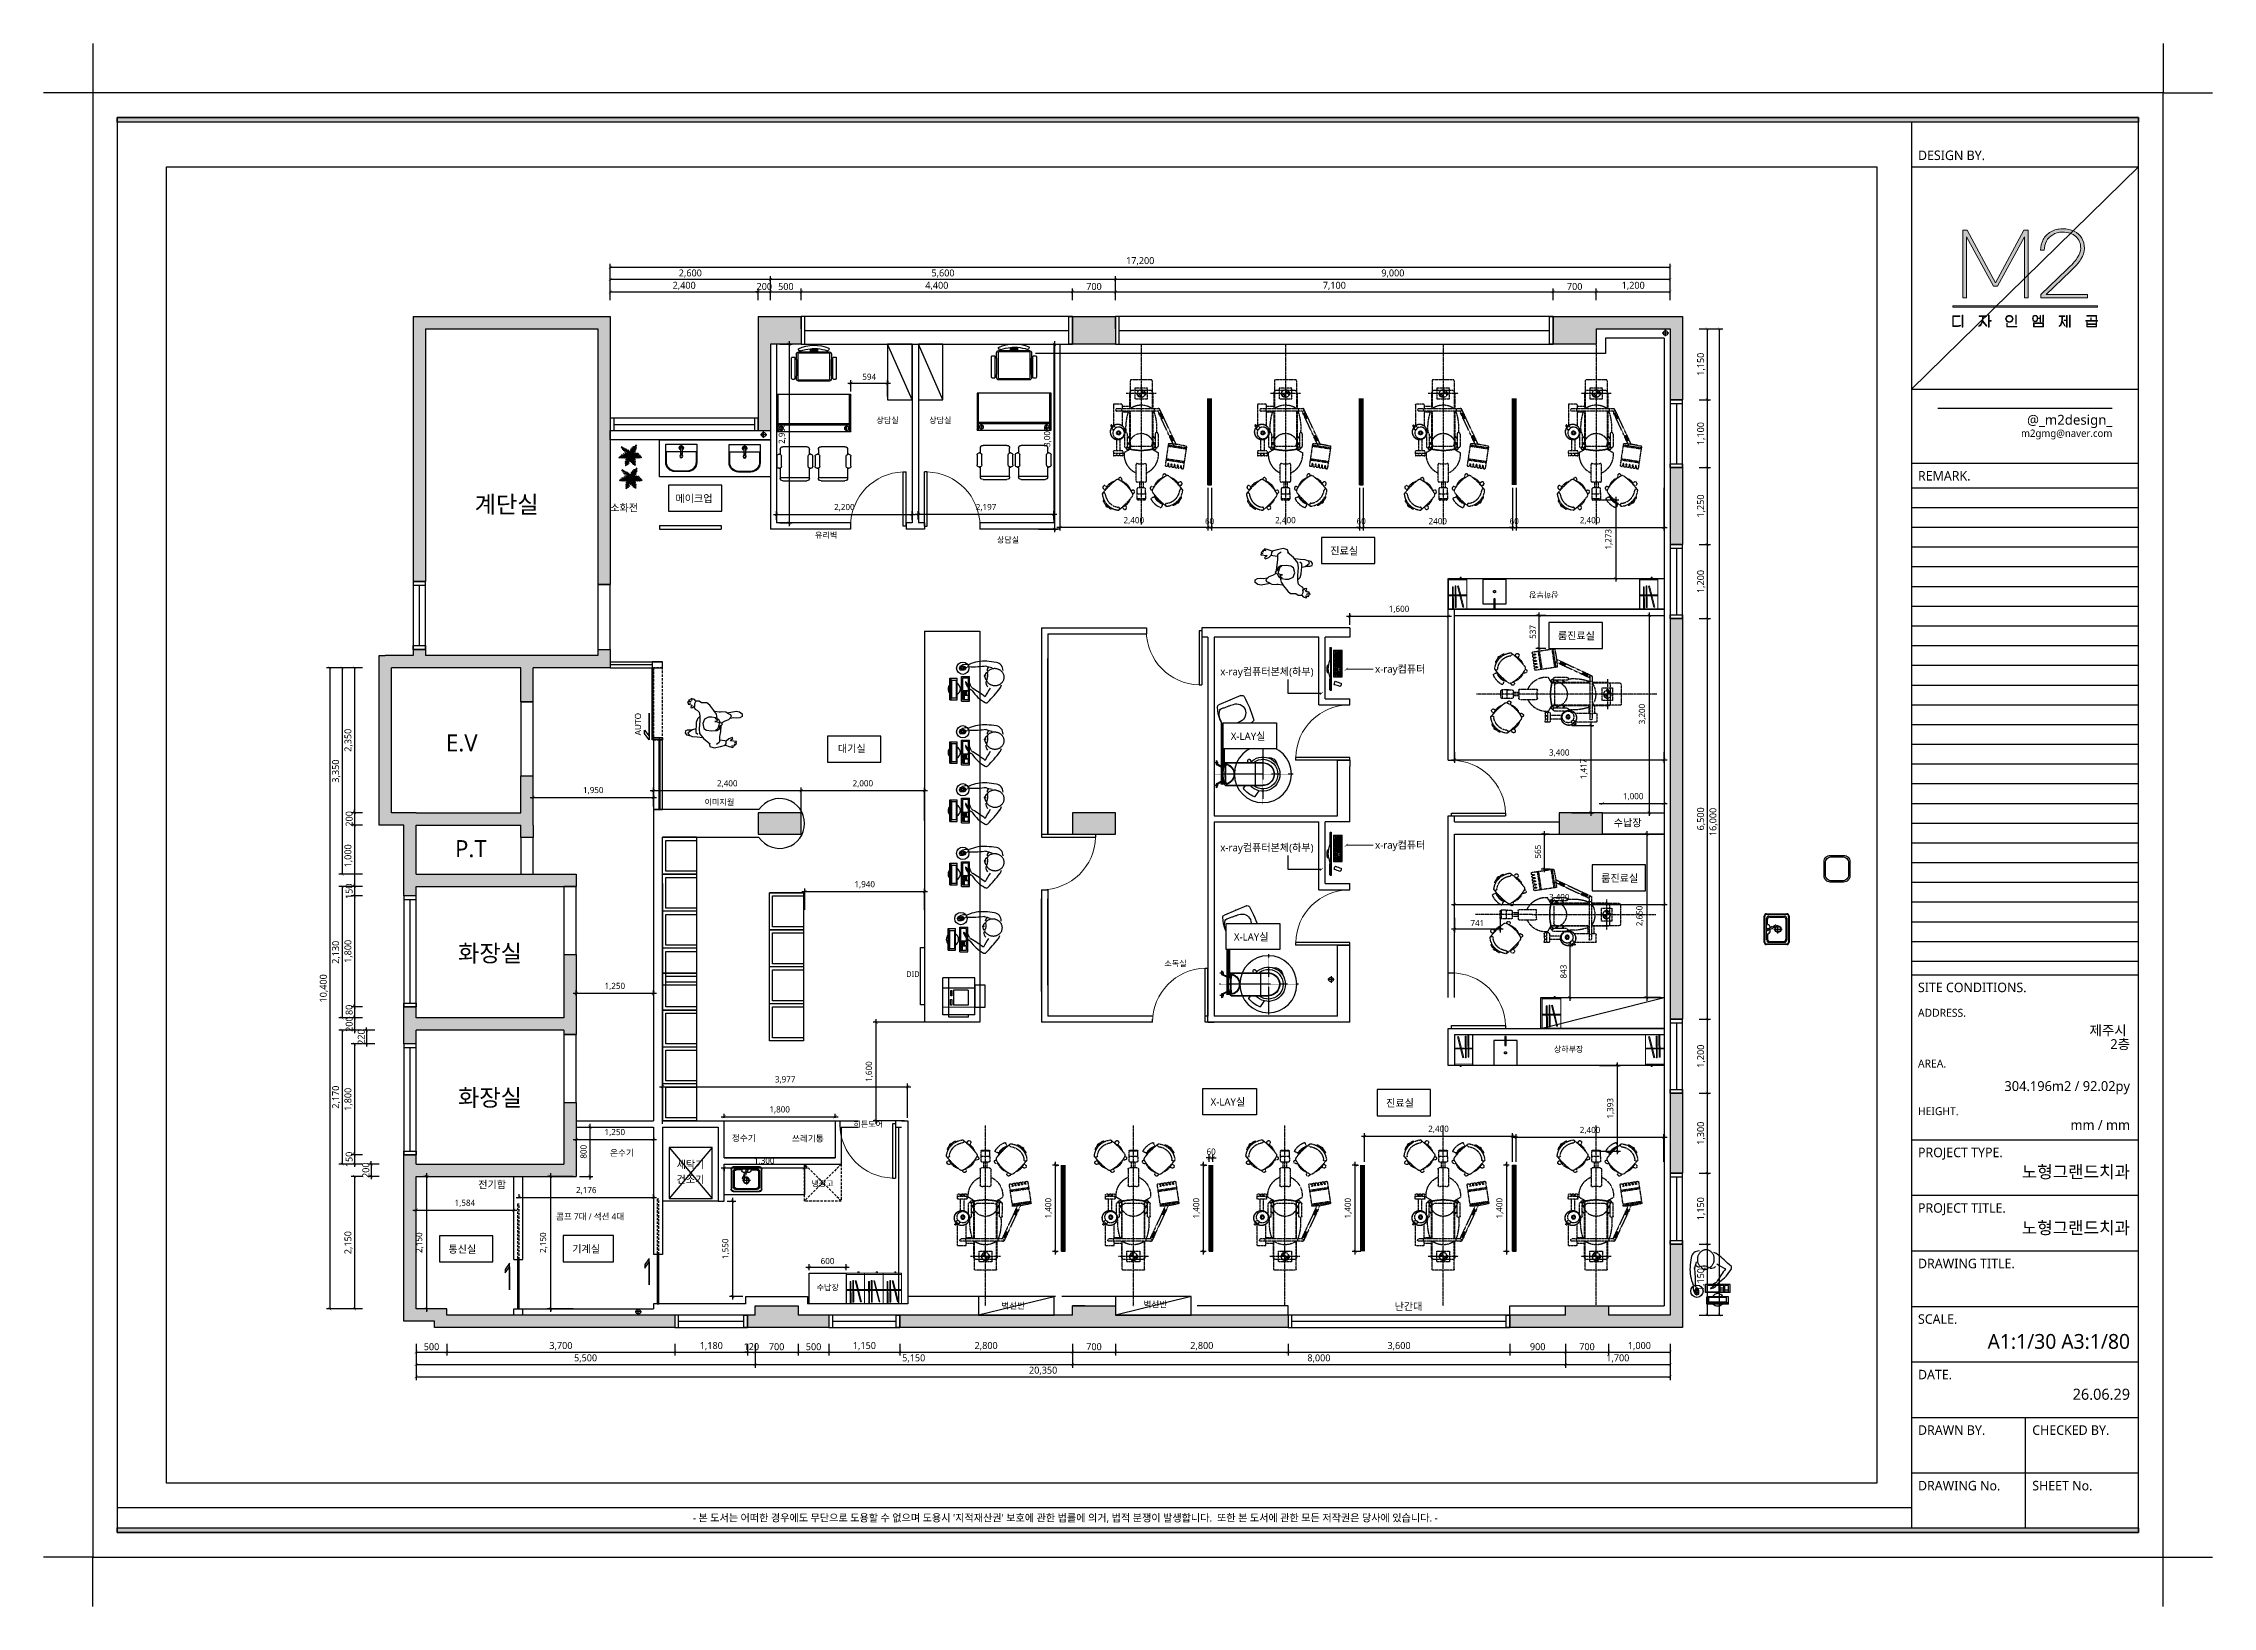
# Model space of a CAD drawing. Header units: metres. Extents: x 11578468 to 47831421, y -58341524 to -14256839.
# Drawn here: x 23738034 to 23773234, y -29080790 to -29055430 of the extents above; entities that cross this region are included whole.
import ezdxf
from ezdxf.enums import TextEntityAlignment as Align

# ---------------------------------------------------------------- set-up
doc = ezdxf.new("R2010")
doc.units = ezdxf.units.M
doc.header["$LTSCALE"] = 50
doc.header["$MEASUREMENT"] = 0
for name, pattern in [('CEN', [62, 60, -1, 0, -1]), ('CENTERX2', [4, 2.5, -0.5, 0.5, -0.5]), ('DASHED', [0.75, 0.5, -0.25]), ('DH-HID2', [1.2, 0.8, -0.4])]:
    doc.linetypes.add(name, pattern=pattern)
doc.layers.get('0').update_dxf_attribs({"linetype": 'CONTINUOUS'})
doc.layers.get('DEFPOINTS').update_dxf_attribs({"linetype": 'CONTINUOUS'})
for name, color, linetype in [('0-ELC TEXT', 7, 'CONTINUOUS'), ('010活动家具', 7, 'CONTINUOUS'), ('03-TEXT', 3, 'CONTINUOUS'), ('04_FUR', 6, 'CONTINUOUS'), ('3.기호.계단선', 30, 'CONTINUOUS'), ('_U+B808_U+C774_U+C5B4 2', 7, 'CONTINUOUS'), ('BLOCK', 1, 'CONTINUOUS'), ('CEN', 250, 'CEN'), ('CO-BATH', 6, 'CONTINUOUS'), ('CO-DO-FR', 7, 'CONTINUOUS'), ('CO-DOOR', 8, 'CONTINUOUS'), ('CO-FURB-DN', 9, 'CONTINUOUS'), ('CURTWALL', 4, 'CONTINUOUS'), ('FORM(YOURNAME)-1', 1, 'CONTINUOUS'), ('FORM(YOURNAME)-11', 1, 'CONTINUOUS'), ('FU-FURM', 251, 'DH-HID2'), ('FUR', 11, 'CONTINUOUS'), ('S-DIM', 7, 'CONTINUOUS'), ('tc-03', 7, 'CONTINUOUS'), ('TEX', 7, 'CONTINUOUS'), ('TREE', 74, 'CONTINUOUS'), ('wall', 3, 'CONTINUOUS'), ('WIN', 4, 'CONTINUOUS'), ('WINDOW', 4, 'CONTINUOUS'), ('家具', 251, 'CONTINUOUS'), ('家具外线', 7, 'CONTINUOUS'), ('배선', 7, 'CONTINUOUS')]:
    doc.layers.add(name, color=color, linetype=linetype)
for name, color, linetype, lineweight in [('Arch', 8, 'CONTINUOUS', 0), ('DIM', 7, 'CONTINUOUS', 15), ('ha', 8, 'CONTINUOUS', 5), ('text', 7, 'CONTINUOUS', 0), ('wall2', 3, 'CONTINUOUS', 25)]:
    doc.layers.add(name, color=color, linetype=linetype, lineweight=lineweight)
doc.styles.add('HY 울릉도 L', font='malgun.ttf')
doc.styles.add('JT1', font='malgun.ttf')
doc.styles.add('N 맑은고딕', font='malgun.ttf')
doc.styles.add('NEW 맑은고딕', font='malgun.ttf')
doc.styles.add('YOURNAME', font='malgun.ttf')
doc.styles.add('돋움', font='Dotum.ttf')
doc.styles.add('맑은 고딕', font='malgun.ttf')
doc.dimstyles.new('JJ IN 45', dxfattribs={"dimscale": 45, "dimtxt": 2.5, "dimasz": 1, "dimexe": 1.25, "dimexo": 1.5, "dimtad": 1, "dimdec": 6, "dimlunit": 6, "dimtxsty": 'N 맑은고딕', "dimblk": 'ARCHTICK', "dimcen": 2.5, "dimclrd": 256, "dimclre": 256, "dimclrt": 256, "dimadec": 0, "dimazin": 0, "dimtfac": 1, "dimtdec": 6, "dimtix": 1, "dimtmove": 0, "dimatfit": 3, "dimldrblk": 'ARCHTICK', "dimfxl": 1, "dimarcsym": 0})
doc.dimstyles.new('사본 50', dxfattribs={"dimscale": 50, "dimtxt": 2, "dimasz": 1, "dimexe": 1, "dimexo": 1, "dimgap": 1, "dimtad": 1, "dimdec": 0, "dimrnd": 0.05, "dimdsep": 46, "dimlunit": 6, "dimtxsty": 'HY 울릉도 L', "dimblk": 'ARCHTICK', "dimcen": 2.5, "dimdle": 1, "dimclrd": 133, "dimclre": 133, "dimclrt": 30, "dimadec": 0, "dimazin": 0, "dimtfac": 1, "dimtdec": 0, "dimtix": 1, "dimtmove": 2, "dimatfit": 3, "dimldrblk": 'ARCHTICK', "dimfxl": 1, "dimlwd": -1, "dimlwe": -1, "dimarcsym": 0})

msp = doc.modelspace()

# ---------------------------------------------------------------- texts
at = {"layer": '0-ELC TEXT', "style": '맑은 고딕'}
for s, rotation, p in [('상담실', 360, (23751731.7, -29061542.7)), ('상담실', 360, (23752588.2, -29061542.7)), ('유리벽', 360, (23750736.3, -29063407.1)), ('상담실', 360, (23753688, -29063482.7)), ('상하부장', 180, (23762380.5, -29064373)), ('이미지월', 360, (23749004.3, -29067737.8)), ('DID', 360, (23752143.5, -29070529.3)), ('소독실', 360, (23756404.7, -29070356.2)), ('히든도어', 360, (23751418.6, -29072962.9)), ('냉장고', 360, (23750677.4, -29073926.8)), ('수납장', 360, (23750762.7, -29075612.9))]:
    msp.add_text(s, height=93.33, rotation=rotation, dxfattribs=at).set_placement(p, align=Align.MIDDLE_CENTER)
msp.add_text('상하부장', height=93.33, dxfattribs=at).set_placement((23762784, -29071746.8), align=Align.MIDDLE_CENTER)
at = {"layer": '03-TEXT', "color": 7, "style": '맑은 고딕'}
for s, p in [('온수기', (23747229.9, -29073378.7)), ('정수기', (23749206.5, -29073140)), ('쓰레기통', (23750181.8, -29073146.8)), ('콤프 7대 / 석션 4대', (23746352.9, -29074411.4)), ('벽선반', (23753577.5, -29075859.1)), ('벽선반', (23755884.3, -29075837.1))]:
    msp.add_text(s, height=100, dxfattribs=at).set_placement(p, align=Align.TOP_LEFT)
at = {"layer": 'CO-DOOR', "color": 1, "style": '돋움'}
msp.add_text('AUTO', height=100, rotation=90, dxfattribs=at).set_placement((23747762.3, -29066474.5), align=Align.BOTTOM_CENTER)
at = {"layer": 'TEX', "style": 'JT1'}
for s, p in [('메이크업', (23748290.6, -29062873.6)), ('소화전', (23747232.3, -29063022.8)), ('진료실', (23758916.4, -29063722.3)), ('룸진료실', (23762608.9, -29065099.7)), ('x-ray컴퓨터본체(하부)', (23757131.7, -29065681.8)), ('x-ray컴퓨터', (23759643.5, -29065638.9)), ('대기실', (23750926.1, -29066930.4)), ('수납장', (23763516, -29068132.7)), ('x-ray컴퓨터본체(하부)', (23757131.7, -29068536.8)), ('x-ray컴퓨터', (23759643.5, -29068493.9)), ('룸진료실', (23763311.5, -29069031.6)), ('X-LAY실', (23756973.7, -29072662.7)), ('진료실', (23759822, -29072679.9)), ('전기함', (23745090.4, -29074003.5)), ('통신실', (23744606.3, -29075050.3)), ('기계실', (23746615.1, -29075046.7)), ('난간대', (23759960.3, -29075978.9))]:
    msp.add_text(s, height=120, dxfattribs=at).set_placement(p)
at = {"layer": '家具', "style": 'JT1'}
for s, p in [('세탁기', (23748309.3, -29073677.3)), ('건조기', (23748309.3, -29073920.1))]:
    msp.add_text(s, height=120, dxfattribs=at).set_placement(p)

# ---------------------------------------------------------------- blocks, each defined once
blk = doc.blocks.new('*U356')
at = {"layer": 'WIN', "linetype": 'Continuous'}
blk.add_line((60, 100), (1120, 100), dxfattribs=at)
for points in [[(0, 0), (1180, 0), (1180, 200), (0, 200)], [(0, 0), (60, 0), (60, 200), (0, 200)], [(1180, 0), (1120, 0), (1120, 200), (1180, 200)]]:
    blk.add_lwpolyline(points, close=True, dxfattribs=at)
blk = doc.blocks.new('*U1959')
at = {"layer": 'WIN', "linetype": 'Continuous'}
blk.add_line((60, 100), (1090, 100), dxfattribs=at)
for points in [[(0, 0), (1150, 0), (1150, 200), (0, 200)], [(0, 0), (60, 0), (60, 200), (0, 200)], [(1150, 0), (1090, 0), (1090, 200), (1150, 200)]]:
    blk.add_lwpolyline(points, close=True, dxfattribs=at)
blk = doc.blocks.new('*U359')
at = {"layer": 'WIN', "linetype": 'Continuous'}
blk.add_line((60, 100), (3540, 100), dxfattribs=at)
for points in [[(0, 0), (3600, 0), (3600, 200), (0, 200)], [(0, 0), (60, 0), (60, 200), (0, 200)], [(3600, 0), (3540, 0), (3540, 200), (3600, 200)]]:
    blk.add_lwpolyline(points, close=True, dxfattribs=at)
blk = doc.blocks.new('*U357')
at = {"layer": 'WIN', "linetype": 'Continuous'}
blk.add_line((60, -25), (4340, -25), dxfattribs=at)
for points in [[(0, -250), (4400, -250), (4400, 200), (0, 200)], [(0, -250), (60, -250), (60, 200), (0, 200)], [(4400, -250), (4340, -250), (4340, 200), (4400, 200)]]:
    blk.add_lwpolyline(points, close=True, dxfattribs=at)
blk = doc.blocks.new('*U358')
at = {"layer": 'WIN', "linetype": 'Continuous'}
blk.add_line((60, -25), (7040, -25), dxfattribs=at)
for points in [[(0, -250), (7100, -250), (7100, 200), (0, 200)], [(0, -250), (60, -250), (60, 200), (0, 200)], [(7100, -250), (7040, -250), (7040, 200), (7100, 200)]]:
    blk.add_lwpolyline(points, close=True, dxfattribs=at)
blk = doc.blocks.new('*U1961')
at = {"layer": 'WIN', "linetype": 'Continuous'}
blk.add_line((60, 100), (1740, 100), dxfattribs=at)
for points in [[(0, 0), (1800, 0), (1800, 200), (0, 200)], [(0, 0), (60, 0), (60, 200), (0, 200)], [(1800, 0), (1740, 0), (1740, 200), (1800, 200)]]:
    blk.add_lwpolyline(points, close=True, dxfattribs=at)
blk = doc.blocks.new('*U1962')
at = {"layer": 'WIN', "linetype": 'Continuous'}
blk.add_line((60, 100), (1040, 100), dxfattribs=at)
for points in [[(0, 0), (1100, 0), (1100, 200), (0, 200)], [(0, 0), (60, 0), (60, 200), (0, 200)], [(1100, 0), (1040, 0), (1040, 200), (1100, 200)]]:
    blk.add_lwpolyline(points, close=True, dxfattribs=at)
blk = doc.blocks.new('*U1960')
at = {"layer": 'WIN', "linetype": 'Continuous'}
blk.add_line((60, 100), (1140, 100), dxfattribs=at)
for points in [[(0, 0), (1200, 0), (1200, 200), (0, 200)], [(0, 0), (60, 0), (60, 200), (0, 200)], [(1200, 0), (1140, 0), (1140, 200), (1200, 200)]]:
    blk.add_lwpolyline(points, close=True, dxfattribs=at)
blk = doc.blocks.new('_ArchTick')
at = {"color": 0, "linetype": 'ByBlock', "const_width": 0.15}
blk.add_lwpolyline([(-0.5, -0.5), (0.5, 0.5)], dxfattribs=at)
blk = doc.blocks.new('*D366')
at = {"layer": 'DEFPOINTS', "color": 0, "transparency": 16777216}
for p in [(23725352, -29144857), (23725852, -29144857), (23725852, -29145057)]:
    blk.add_point(p, dxfattribs=at)
at = {"layer": 'DIM', "lineweight": -2, "transparency": 16777216}
for p, q in [((23725352, -29144924), (23725352, -29145113)), ((23725352, -29145057), (23725852, -29145057)), ((23725852, -29144924), (23725852, -29145113))]:
    blk.add_line(p, q, dxfattribs=at)
at = {"layer": 'DIM', "lineweight": -2, "transparency": 16777216, "xscale": 45, "yscale": 45, "zscale": 45, "rotation": 180}
blk.add_blockref('_ArchTick', (23725352, -29145057), dxfattribs=at)
at = {"layer": 'DIM', "lineweight": -2, "transparency": 16777216, "xscale": 45, "yscale": 45, "zscale": 45}
blk.add_blockref('_ArchTick', (23725852, -29145057), dxfattribs=at)
at = {"layer": 'DIM', "transparency": 16777216, "insert": (23725602, -29144971), "char_height": 112.5, "attachment_point": 5, "style": 'N 맑은고딕'}
blk.add_mtext('500', dxfattribs=at)
blk = doc.blocks.new('*D367')
at = {"layer": 'DEFPOINTS', "color": 0, "transparency": 16777216}
for p in [(23725852, -29144857), (23729552, -29144857), (23729552, -29145057)]:
    blk.add_point(p, dxfattribs=at)
at = {"layer": 'DIM', "lineweight": -2, "transparency": 16777216}
for p, q in [((23725852, -29144924), (23725852, -29145113)), ((23725852, -29145057), (23729552, -29145057)), ((23729552, -29144924), (23729552, -29145113))]:
    blk.add_line(p, q, dxfattribs=at)
at = {"layer": 'DIM', "lineweight": -2, "transparency": 16777216, "xscale": 45, "yscale": 45, "zscale": 45, "rotation": 180}
blk.add_blockref('_ArchTick', (23725852, -29145057), dxfattribs=at)
at = {"layer": 'DIM', "lineweight": -2, "transparency": 16777216, "xscale": 45, "yscale": 45, "zscale": 45}
blk.add_blockref('_ArchTick', (23729552, -29145057), dxfattribs=at)
at = {"layer": 'DIM', "transparency": 16777216, "insert": (23727702, -29144961), "char_height": 112.5, "attachment_point": 5, "style": 'N 맑은고딕'}
blk.add_mtext('3,700', dxfattribs=at)
blk = doc.blocks.new('*D368')
at = {"layer": 'DEFPOINTS', "color": 0, "transparency": 16777216}
for p in [(23729552, -29144857), (23730732, -29144857), (23730732, -29145057)]:
    blk.add_point(p, dxfattribs=at)
at = {"layer": 'DIM', "lineweight": -2, "transparency": 16777216}
for p, q in [((23729552, -29144924), (23729552, -29145113)), ((23729552, -29145057), (23730732, -29145057)), ((23730732, -29144924), (23730732, -29145113))]:
    blk.add_line(p, q, dxfattribs=at)
at = {"layer": 'DIM', "lineweight": -2, "transparency": 16777216, "xscale": 45, "yscale": 45, "zscale": 45, "rotation": 180}
blk.add_blockref('_ArchTick', (23729552, -29145057), dxfattribs=at)
at = {"layer": 'DIM', "lineweight": -2, "transparency": 16777216, "xscale": 45, "yscale": 45, "zscale": 45}
blk.add_blockref('_ArchTick', (23730732, -29145057), dxfattribs=at)
at = {"layer": 'DIM', "transparency": 16777216, "insert": (23730142, -29144961), "char_height": 112.5, "attachment_point": 5, "style": 'N 맑은고딕'}
blk.add_mtext('1,180', dxfattribs=at)
blk = doc.blocks.new('*D369')
at = {"layer": 'DEFPOINTS', "color": 0, "transparency": 16777216}
for p in [(23730732, -29144857), (23730852, -29144857), (23730852, -29145057)]:
    blk.add_point(p, dxfattribs=at)
at = {"layer": 'DIM', "lineweight": -2, "transparency": 16777216}
for p, q in [((23730732, -29145057), (23730687, -29145057)), ((23730732, -29144924), (23730732, -29145113)), ((23730732, -29145057), (23730852, -29145057)), ((23730852, -29144924), (23730852, -29145113)), ((23730852, -29145057), (23730897, -29145057))]:
    blk.add_line(p, q, dxfattribs=at)
at = {"layer": 'DIM', "lineweight": -2, "transparency": 16777216, "xscale": 45, "yscale": 45, "zscale": 45}
blk.add_blockref('_ArchTick', (23730732, -29145057), dxfattribs=at)
at = {"layer": 'DIM', "lineweight": -2, "transparency": 16777216, "xscale": 45, "yscale": 45, "zscale": 45, "rotation": 180}
blk.add_blockref('_ArchTick', (23730852, -29145057), dxfattribs=at)
at = {"layer": 'DIM', "transparency": 16777216, "insert": (23730792, -29144970), "char_height": 112.5, "attachment_point": 5, "style": 'N 맑은고딕'}
blk.add_mtext('120', dxfattribs=at)
blk = doc.blocks.new('*D370')
at = {"layer": 'DEFPOINTS', "color": 0, "transparency": 16777216}
for p in [(23730852, -29144857), (23731552, -29144857), (23731552, -29145057)]:
    blk.add_point(p, dxfattribs=at)
at = {"layer": 'DIM', "lineweight": -2, "transparency": 16777216}
for p, q in [((23730852, -29144924), (23730852, -29145113)), ((23730852, -29145057), (23731552, -29145057)), ((23731552, -29144924), (23731552, -29145113))]:
    blk.add_line(p, q, dxfattribs=at)
at = {"layer": 'DIM', "lineweight": -2, "transparency": 16777216, "xscale": 45, "yscale": 45, "zscale": 45, "rotation": 180}
blk.add_blockref('_ArchTick', (23730852, -29145057), dxfattribs=at)
at = {"layer": 'DIM', "lineweight": -2, "transparency": 16777216, "xscale": 45, "yscale": 45, "zscale": 45}
blk.add_blockref('_ArchTick', (23731552, -29145057), dxfattribs=at)
at = {"layer": 'DIM', "transparency": 16777216, "insert": (23731202, -29144971), "char_height": 112.5, "attachment_point": 5, "style": 'N 맑은고딕'}
blk.add_mtext('700', dxfattribs=at)
blk = doc.blocks.new('*D371')
at = {"layer": 'DEFPOINTS', "color": 0, "transparency": 16777216}
for p in [(23731552, -29144857), (23732052, -29144857), (23732052, -29145057)]:
    blk.add_point(p, dxfattribs=at)
at = {"layer": 'DIM', "lineweight": -2, "transparency": 16777216}
for p, q in [((23731552, -29144924), (23731552, -29145113)), ((23731552, -29145057), (23732052, -29145057)), ((23732052, -29144924), (23732052, -29145113))]:
    blk.add_line(p, q, dxfattribs=at)
at = {"layer": 'DIM', "lineweight": -2, "transparency": 16777216, "xscale": 45, "yscale": 45, "zscale": 45, "rotation": 180}
blk.add_blockref('_ArchTick', (23731552, -29145057), dxfattribs=at)
at = {"layer": 'DIM', "lineweight": -2, "transparency": 16777216, "xscale": 45, "yscale": 45, "zscale": 45}
blk.add_blockref('_ArchTick', (23732052, -29145057), dxfattribs=at)
at = {"layer": 'DIM', "transparency": 16777216, "insert": (23731802, -29144971), "char_height": 112.5, "attachment_point": 5, "style": 'N 맑은고딕'}
blk.add_mtext('500', dxfattribs=at)
blk = doc.blocks.new('*D372')
at = {"layer": 'DEFPOINTS', "color": 0, "transparency": 16777216}
for p in [(23732052, -29144857), (23733202, -29144857), (23733202, -29145057)]:
    blk.add_point(p, dxfattribs=at)
at = {"layer": 'DIM', "lineweight": -2, "transparency": 16777216}
for p, q in [((23732052, -29144924), (23732052, -29145113)), ((23732052, -29145057), (23733202, -29145057)), ((23733202, -29144924), (23733202, -29145113))]:
    blk.add_line(p, q, dxfattribs=at)
at = {"layer": 'DIM', "lineweight": -2, "transparency": 16777216, "xscale": 45, "yscale": 45, "zscale": 45, "rotation": 180}
blk.add_blockref('_ArchTick', (23732052, -29145057), dxfattribs=at)
at = {"layer": 'DIM', "lineweight": -2, "transparency": 16777216, "xscale": 45, "yscale": 45, "zscale": 45}
blk.add_blockref('_ArchTick', (23733202, -29145057), dxfattribs=at)
at = {"layer": 'DIM', "transparency": 16777216, "insert": (23732627, -29144961), "char_height": 112.5, "attachment_point": 5, "style": 'N 맑은고딕'}
blk.add_mtext('1,150', dxfattribs=at)
blk = doc.blocks.new('*D373')
at = {"layer": 'DEFPOINTS', "color": 0, "transparency": 16777216}
for p in [(23733202, -29144857), (23736002, -29144857), (23736002, -29145057)]:
    blk.add_point(p, dxfattribs=at)
at = {"layer": 'DIM', "lineweight": -2, "transparency": 16777216}
for p, q in [((23733202, -29144924), (23733202, -29145113)), ((23733202, -29145057), (23736002, -29145057)), ((23736002, -29144924), (23736002, -29145113))]:
    blk.add_line(p, q, dxfattribs=at)
at = {"layer": 'DIM', "lineweight": -2, "transparency": 16777216, "xscale": 45, "yscale": 45, "zscale": 45, "rotation": 180}
blk.add_blockref('_ArchTick', (23733202, -29145057), dxfattribs=at)
at = {"layer": 'DIM', "lineweight": -2, "transparency": 16777216, "xscale": 45, "yscale": 45, "zscale": 45}
blk.add_blockref('_ArchTick', (23736002, -29145057), dxfattribs=at)
at = {"layer": 'DIM', "transparency": 16777216, "insert": (23734602, -29144961), "char_height": 112.5, "attachment_point": 5, "style": 'N 맑은고딕'}
blk.add_mtext('2,800', dxfattribs=at)
blk = doc.blocks.new('*D374')
at = {"layer": 'DEFPOINTS', "color": 0, "transparency": 16777216}
for p in [(23736002, -29144857), (23736702, -29144857), (23736702, -29145057)]:
    blk.add_point(p, dxfattribs=at)
at = {"layer": 'DIM', "lineweight": -2, "transparency": 16777216}
for p, q in [((23736002, -29144924), (23736002, -29145113)), ((23736002, -29145057), (23736702, -29145057)), ((23736702, -29144924), (23736702, -29145113))]:
    blk.add_line(p, q, dxfattribs=at)
at = {"layer": 'DIM', "lineweight": -2, "transparency": 16777216, "xscale": 45, "yscale": 45, "zscale": 45, "rotation": 180}
blk.add_blockref('_ArchTick', (23736002, -29145057), dxfattribs=at)
at = {"layer": 'DIM', "lineweight": -2, "transparency": 16777216, "xscale": 45, "yscale": 45, "zscale": 45}
blk.add_blockref('_ArchTick', (23736702, -29145057), dxfattribs=at)
at = {"layer": 'DIM', "transparency": 16777216, "insert": (23736352, -29144971), "char_height": 112.5, "attachment_point": 5, "style": 'N 맑은고딕'}
blk.add_mtext('700', dxfattribs=at)
blk = doc.blocks.new('*D375')
at = {"layer": 'DEFPOINTS', "color": 0, "transparency": 16777216}
for p in [(23736702, -29144857), (23739502, -29144857), (23739502, -29145057)]:
    blk.add_point(p, dxfattribs=at)
at = {"layer": 'DIM', "lineweight": -2, "transparency": 16777216}
for p, q in [((23736702, -29144924), (23736702, -29145113)), ((23736702, -29145057), (23739502, -29145057)), ((23739502, -29144924), (23739502, -29145113))]:
    blk.add_line(p, q, dxfattribs=at)
at = {"layer": 'DIM', "lineweight": -2, "transparency": 16777216, "xscale": 45, "yscale": 45, "zscale": 45, "rotation": 180}
blk.add_blockref('_ArchTick', (23736702, -29145057), dxfattribs=at)
at = {"layer": 'DIM', "lineweight": -2, "transparency": 16777216, "xscale": 45, "yscale": 45, "zscale": 45}
blk.add_blockref('_ArchTick', (23739502, -29145057), dxfattribs=at)
at = {"layer": 'DIM', "transparency": 16777216, "insert": (23738102, -29144961), "char_height": 112.5, "attachment_point": 5, "style": 'N 맑은고딕'}
blk.add_mtext('2,800', dxfattribs=at)
blk = doc.blocks.new('*D376')
at = {"layer": 'DEFPOINTS', "color": 0, "transparency": 16777216}
for p in [(23739502, -29144857), (23743102, -29144857), (23743102, -29145057)]:
    blk.add_point(p, dxfattribs=at)
at = {"layer": 'DIM', "lineweight": -2, "transparency": 16777216}
for p, q in [((23739502, -29144924), (23739502, -29145113)), ((23739502, -29145057), (23743102, -29145057)), ((23743102, -29144924), (23743102, -29145113))]:
    blk.add_line(p, q, dxfattribs=at)
at = {"layer": 'DIM', "lineweight": -2, "transparency": 16777216, "xscale": 45, "yscale": 45, "zscale": 45, "rotation": 180}
blk.add_blockref('_ArchTick', (23739502, -29145057), dxfattribs=at)
at = {"layer": 'DIM', "lineweight": -2, "transparency": 16777216, "xscale": 45, "yscale": 45, "zscale": 45}
blk.add_blockref('_ArchTick', (23743102, -29145057), dxfattribs=at)
at = {"layer": 'DIM', "transparency": 16777216, "insert": (23741302, -29144961), "char_height": 112.5, "attachment_point": 5, "style": 'N 맑은고딕'}
blk.add_mtext('3,600', dxfattribs=at)
blk = doc.blocks.new('*D377')
at = {"layer": 'DEFPOINTS', "color": 0, "transparency": 16777216}
for p in [(23743102, -29144857), (23744002, -29144857), (23744002, -29145057)]:
    blk.add_point(p, dxfattribs=at)
at = {"layer": 'DIM', "lineweight": -2, "transparency": 16777216}
for p, q in [((23743102, -29144924), (23743102, -29145113)), ((23743102, -29145057), (23744002, -29145057)), ((23744002, -29144924), (23744002, -29145113))]:
    blk.add_line(p, q, dxfattribs=at)
at = {"layer": 'DIM', "lineweight": -2, "transparency": 16777216, "xscale": 45, "yscale": 45, "zscale": 45, "rotation": 180}
blk.add_blockref('_ArchTick', (23743102, -29145057), dxfattribs=at)
at = {"layer": 'DIM', "lineweight": -2, "transparency": 16777216, "xscale": 45, "yscale": 45, "zscale": 45}
blk.add_blockref('_ArchTick', (23744002, -29145057), dxfattribs=at)
at = {"layer": 'DIM', "transparency": 16777216, "insert": (23743552, -29144971), "char_height": 112.5, "attachment_point": 5, "style": 'N 맑은고딕'}
blk.add_mtext('900', dxfattribs=at)
blk = doc.blocks.new('*D378')
at = {"layer": 'DEFPOINTS', "color": 0, "transparency": 16777216}
for p in [(23744002, -29144857), (23744702, -29144857), (23744702, -29145057)]:
    blk.add_point(p, dxfattribs=at)
at = {"layer": 'DIM', "lineweight": -2, "transparency": 16777216}
for p, q in [((23744002, -29144924), (23744002, -29145113)), ((23744002, -29145057), (23744702, -29145057)), ((23744702, -29144924), (23744702, -29145113))]:
    blk.add_line(p, q, dxfattribs=at)
at = {"layer": 'DIM', "lineweight": -2, "transparency": 16777216, "xscale": 45, "yscale": 45, "zscale": 45, "rotation": 180}
blk.add_blockref('_ArchTick', (23744002, -29145057), dxfattribs=at)
at = {"layer": 'DIM', "lineweight": -2, "transparency": 16777216, "xscale": 45, "yscale": 45, "zscale": 45}
blk.add_blockref('_ArchTick', (23744702, -29145057), dxfattribs=at)
at = {"layer": 'DIM', "transparency": 16777216, "insert": (23744352, -29144971), "char_height": 112.5, "attachment_point": 5, "style": 'N 맑은고딕'}
blk.add_mtext('700', dxfattribs=at)
blk = doc.blocks.new('*D379')
at = {"layer": 'DEFPOINTS', "color": 0, "transparency": 16777216}
for p in [(23744702, -29144857), (23745702, -29144857), (23745702, -29145057)]:
    blk.add_point(p, dxfattribs=at)
at = {"layer": 'DIM', "lineweight": -2, "transparency": 16777216}
for p, q in [((23744702, -29144924), (23744702, -29145113)), ((23744702, -29145057), (23745702, -29145057)), ((23745702, -29144924), (23745702, -29145113))]:
    blk.add_line(p, q, dxfattribs=at)
at = {"layer": 'DIM', "lineweight": -2, "transparency": 16777216, "xscale": 45, "yscale": 45, "zscale": 45, "rotation": 180}
blk.add_blockref('_ArchTick', (23744702, -29145057), dxfattribs=at)
at = {"layer": 'DIM', "lineweight": -2, "transparency": 16777216, "xscale": 45, "yscale": 45, "zscale": 45}
blk.add_blockref('_ArchTick', (23745702, -29145057), dxfattribs=at)
at = {"layer": 'DIM', "transparency": 16777216, "insert": (23745202, -29144961), "char_height": 112.5, "attachment_point": 5, "style": 'N 맑은고딕'}
blk.add_mtext('1,000', dxfattribs=at)
blk = doc.blocks.new('*D380')
at = {"layer": 'DEFPOINTS', "color": 0, "transparency": 16777216}
for p in [(23725352, -29144857), (23730852, -29144857), (23730852, -29145257)]:
    blk.add_point(p, dxfattribs=at)
at = {"layer": 'DIM', "lineweight": -2, "transparency": 16777216}
for p, q in [((23725352, -29144924), (23725352, -29145313)), ((23730852, -29144924), (23730852, -29145313)), ((23725352, -29145257), (23730852, -29145257))]:
    blk.add_line(p, q, dxfattribs=at)
at = {"layer": 'DIM', "lineweight": -2, "transparency": 16777216, "xscale": 45, "yscale": 45, "zscale": 45, "rotation": 180}
blk.add_blockref('_ArchTick', (23725352, -29145257), dxfattribs=at)
at = {"layer": 'DIM', "lineweight": -2, "transparency": 16777216, "xscale": 45, "yscale": 45, "zscale": 45}
blk.add_blockref('_ArchTick', (23730852, -29145257), dxfattribs=at)
at = {"layer": 'DIM', "transparency": 16777216, "insert": (23728102, -29145161), "char_height": 112.5, "attachment_point": 5, "style": 'N 맑은고딕'}
blk.add_mtext('5,500', dxfattribs=at)
blk = doc.blocks.new('*D381')
at = {"layer": 'DEFPOINTS', "color": 0, "transparency": 16777216}
for p in [(23730852, -29144857), (23736002, -29144857), (23736002, -29145257)]:
    blk.add_point(p, dxfattribs=at)
at = {"layer": 'DIM', "lineweight": -2, "transparency": 16777216}
for p, q in [((23730852, -29144924), (23730852, -29145313)), ((23736002, -29144924), (23736002, -29145313)), ((23730852, -29145257), (23736002, -29145257))]:
    blk.add_line(p, q, dxfattribs=at)
at = {"layer": 'DIM', "lineweight": -2, "transparency": 16777216, "xscale": 45, "yscale": 45, "zscale": 45, "rotation": 180}
blk.add_blockref('_ArchTick', (23730852, -29145257), dxfattribs=at)
at = {"layer": 'DIM', "lineweight": -2, "transparency": 16777216, "xscale": 45, "yscale": 45, "zscale": 45}
blk.add_blockref('_ArchTick', (23736002, -29145257), dxfattribs=at)
at = {"layer": 'DIM', "transparency": 16777216, "insert": (23733427, -29145161), "char_height": 112.5, "attachment_point": 5, "style": 'N 맑은고딕'}
blk.add_mtext('5,150', dxfattribs=at)
blk = doc.blocks.new('*D382')
at = {"layer": 'DEFPOINTS', "color": 0, "transparency": 16777216}
for p in [(23736002, -29144857), (23744002, -29144857), (23744002, -29145257)]:
    blk.add_point(p, dxfattribs=at)
at = {"layer": 'DIM', "lineweight": -2, "transparency": 16777216}
for p, q in [((23736002, -29144924), (23736002, -29145313)), ((23744002, -29144924), (23744002, -29145313)), ((23736002, -29145257), (23744002, -29145257))]:
    blk.add_line(p, q, dxfattribs=at)
at = {"layer": 'DIM', "lineweight": -2, "transparency": 16777216, "xscale": 45, "yscale": 45, "zscale": 45, "rotation": 180}
blk.add_blockref('_ArchTick', (23736002, -29145257), dxfattribs=at)
at = {"layer": 'DIM', "lineweight": -2, "transparency": 16777216, "xscale": 45, "yscale": 45, "zscale": 45}
blk.add_blockref('_ArchTick', (23744002, -29145257), dxfattribs=at)
at = {"layer": 'DIM', "transparency": 16777216, "insert": (23740002, -29145161), "char_height": 112.5, "attachment_point": 5, "style": 'N 맑은고딕'}
blk.add_mtext('8,000', dxfattribs=at)
blk = doc.blocks.new('*D383')
at = {"layer": 'DEFPOINTS', "color": 0, "transparency": 16777216}
for p in [(23744002, -29144857), (23745702, -29144857), (23745702, -29145257)]:
    blk.add_point(p, dxfattribs=at)
at = {"layer": 'DIM', "lineweight": -2, "transparency": 16777216}
for p, q in [((23744002, -29144924), (23744002, -29145313)), ((23745702, -29144924), (23745702, -29145313)), ((23744002, -29145257), (23745702, -29145257))]:
    blk.add_line(p, q, dxfattribs=at)
at = {"layer": 'DIM', "lineweight": -2, "transparency": 16777216, "xscale": 45, "yscale": 45, "zscale": 45, "rotation": 180}
blk.add_blockref('_ArchTick', (23744002, -29145257), dxfattribs=at)
at = {"layer": 'DIM', "lineweight": -2, "transparency": 16777216, "xscale": 45, "yscale": 45, "zscale": 45}
blk.add_blockref('_ArchTick', (23745702, -29145257), dxfattribs=at)
at = {"layer": 'DIM', "transparency": 16777216, "insert": (23744852, -29145161), "char_height": 112.5, "attachment_point": 5, "style": 'N 맑은고딕'}
blk.add_mtext('1,700', dxfattribs=at)
blk = doc.blocks.new('*D384')
at = {"layer": 'DEFPOINTS', "color": 0, "transparency": 16777216}
for p in [(23725352, -29144857), (23745702, -29144857), (23745702, -29145457)]:
    blk.add_point(p, dxfattribs=at)
at = {"layer": 'DIM', "lineweight": -2, "transparency": 16777216}
for p, q in [((23725352, -29144924), (23725352, -29145513)), ((23745702, -29144924), (23745702, -29145513)), ((23725352, -29145457), (23745702, -29145457))]:
    blk.add_line(p, q, dxfattribs=at)
at = {"layer": 'DIM', "lineweight": -2, "transparency": 16777216, "xscale": 45, "yscale": 45, "zscale": 45, "rotation": 180}
blk.add_blockref('_ArchTick', (23725352, -29145457), dxfattribs=at)
at = {"layer": 'DIM', "lineweight": -2, "transparency": 16777216, "xscale": 45, "yscale": 45, "zscale": 45}
blk.add_blockref('_ArchTick', (23745702, -29145457), dxfattribs=at)
at = {"layer": 'DIM', "transparency": 16777216, "insert": (23735527, -29145361), "char_height": 112.5, "attachment_point": 5, "style": 'N 맑은고딕'}
blk.add_mtext('20,350', dxfattribs=at)
blk = doc.blocks.new('*D385')
at = {"layer": 'DEFPOINTS', "color": 0, "transparency": 16777216}
for p in [(23746102, -29128457), (23746102, -29129607), (23746302, -29129607)]:
    blk.add_point(p, dxfattribs=at)
at = {"layer": 'DIM', "lineweight": -2, "transparency": 16777216}
for p, q in [((23746170, -29128457), (23746358, -29128457)), ((23746302, -29128457), (23746302, -29129607)), ((23746170, -29129607), (23746358, -29129607))]:
    blk.add_line(p, q, dxfattribs=at)
at = {"layer": 'DIM', "lineweight": -2, "transparency": 16777216, "xscale": 45, "yscale": 45, "zscale": 45}
for p, rotation in [((23746302, -29128457), 90), ((23746302, -29129607), 270)]:
    blk.add_blockref('_ArchTick', p, dxfattribs=dict(at, rotation=rotation))
at = {"layer": 'DIM', "transparency": 16777216, "insert": (23746206, -29129032), "char_height": 112.5, "attachment_point": 5, "rotation": 90, "style": 'N 맑은고딕'}
blk.add_mtext('1,150', dxfattribs=at)
blk = doc.blocks.new('*D386')
at = {"layer": 'DEFPOINTS', "color": 0, "transparency": 16777216}
for p in [(23746102, -29129607), (23746102, -29130707), (23746302, -29130707)]:
    blk.add_point(p, dxfattribs=at)
at = {"layer": 'DIM', "lineweight": -2, "transparency": 16777216}
for p, q in [((23746170, -29129607), (23746358, -29129607)), ((23746302, -29129607), (23746302, -29130707)), ((23746170, -29130707), (23746358, -29130707))]:
    blk.add_line(p, q, dxfattribs=at)
at = {"layer": 'DIM', "lineweight": -2, "transparency": 16777216, "xscale": 45, "yscale": 45, "zscale": 45}
for p, rotation in [((23746302, -29129607), 90), ((23746302, -29130707), 270)]:
    blk.add_blockref('_ArchTick', p, dxfattribs=dict(at, rotation=rotation))
at = {"layer": 'DIM', "transparency": 16777216, "insert": (23746206, -29130157), "char_height": 112.5, "attachment_point": 5, "rotation": 90, "style": 'N 맑은고딕'}
blk.add_mtext('1,100', dxfattribs=at)
blk = doc.blocks.new('*D387')
at = {"layer": 'DEFPOINTS', "color": 0, "transparency": 16777216}
for p in [(23746102, -29130707), (23746102, -29131957), (23746302, -29131957)]:
    blk.add_point(p, dxfattribs=at)
at = {"layer": 'DIM', "lineweight": -2, "transparency": 16777216}
for p, q in [((23746170, -29130707), (23746358, -29130707)), ((23746302, -29130707), (23746302, -29131957)), ((23746170, -29131957), (23746358, -29131957))]:
    blk.add_line(p, q, dxfattribs=at)
at = {"layer": 'DIM', "lineweight": -2, "transparency": 16777216, "xscale": 45, "yscale": 45, "zscale": 45}
for p, rotation in [((23746302, -29130707), 90), ((23746302, -29131957), 270)]:
    blk.add_blockref('_ArchTick', p, dxfattribs=dict(at, rotation=rotation))
at = {"layer": 'DIM', "transparency": 16777216, "insert": (23746206, -29131332), "char_height": 112.5, "attachment_point": 5, "rotation": 90, "style": 'N 맑은고딕'}
blk.add_mtext('1,250', dxfattribs=at)
blk = doc.blocks.new('*D388')
at = {"layer": 'DEFPOINTS', "color": 0, "transparency": 16777216}
for p in [(23746102, -29131957), (23746102, -29133157), (23746302, -29133157)]:
    blk.add_point(p, dxfattribs=at)
at = {"layer": 'DIM', "lineweight": -2, "transparency": 16777216}
for p, q in [((23746170, -29131957), (23746358, -29131957)), ((23746302, -29131957), (23746302, -29133157)), ((23746170, -29133157), (23746358, -29133157))]:
    blk.add_line(p, q, dxfattribs=at)
at = {"layer": 'DIM', "lineweight": -2, "transparency": 16777216, "xscale": 45, "yscale": 45, "zscale": 45}
for p, rotation in [((23746302, -29131957), 90), ((23746302, -29133157), 270)]:
    blk.add_blockref('_ArchTick', p, dxfattribs=dict(at, rotation=rotation))
at = {"layer": 'DIM', "transparency": 16777216, "insert": (23746206, -29132557), "char_height": 112.5, "attachment_point": 5, "rotation": 90, "style": 'N 맑은고딕'}
blk.add_mtext('1,200', dxfattribs=at)
blk = doc.blocks.new('*D389')
at = {"layer": 'DEFPOINTS', "color": 0, "transparency": 16777216}
for p in [(23746102, -29133157), (23746102, -29139657), (23746302, -29139657)]:
    blk.add_point(p, dxfattribs=at)
at = {"layer": 'DIM', "lineweight": -2, "transparency": 16777216}
for p, q in [((23746170, -29133157), (23746358, -29133157)), ((23746302, -29133157), (23746302, -29139657)), ((23746170, -29139657), (23746358, -29139657))]:
    blk.add_line(p, q, dxfattribs=at)
at = {"layer": 'DIM', "lineweight": -2, "transparency": 16777216, "xscale": 45, "yscale": 45, "zscale": 45}
for p, rotation in [((23746302, -29133157), 90), ((23746302, -29139657), 270)]:
    blk.add_blockref('_ArchTick', p, dxfattribs=dict(at, rotation=rotation))
at = {"layer": 'DIM', "transparency": 16777216, "insert": (23746206, -29136407), "char_height": 112.5, "attachment_point": 5, "rotation": 90, "style": 'N 맑은고딕'}
blk.add_mtext('6,500', dxfattribs=at)
blk = doc.blocks.new('*D390')
at = {"layer": 'DEFPOINTS', "color": 0, "transparency": 16777216}
for p in [(23746102, -29139657), (23746102, -29140857), (23746302, -29140857)]:
    blk.add_point(p, dxfattribs=at)
at = {"layer": 'DIM', "lineweight": -2, "transparency": 16777216}
for p, q in [((23746170, -29139657), (23746358, -29139657)), ((23746302, -29139657), (23746302, -29140857)), ((23746170, -29140857), (23746358, -29140857))]:
    blk.add_line(p, q, dxfattribs=at)
at = {"layer": 'DIM', "lineweight": -2, "transparency": 16777216, "xscale": 45, "yscale": 45, "zscale": 45}
for p, rotation in [((23746302, -29139657), 90), ((23746302, -29140857), 270)]:
    blk.add_blockref('_ArchTick', p, dxfattribs=dict(at, rotation=rotation))
at = {"layer": 'DIM', "transparency": 16777216, "insert": (23746206, -29140257), "char_height": 112.5, "attachment_point": 5, "rotation": 90, "style": 'N 맑은고딕'}
blk.add_mtext('1,200', dxfattribs=at)
blk = doc.blocks.new('*D391')
at = {"layer": 'DEFPOINTS', "color": 0, "transparency": 16777216}
for p in [(23746102, -29140857), (23746102, -29142157), (23746302, -29142157)]:
    blk.add_point(p, dxfattribs=at)
at = {"layer": 'DIM', "lineweight": -2, "transparency": 16777216}
for p, q in [((23746170, -29140857), (23746358, -29140857)), ((23746302, -29140857), (23746302, -29142157)), ((23746170, -29142157), (23746358, -29142157))]:
    blk.add_line(p, q, dxfattribs=at)
at = {"layer": 'DIM', "lineweight": -2, "transparency": 16777216, "xscale": 45, "yscale": 45, "zscale": 45}
for p, rotation in [((23746302, -29140857), 90), ((23746302, -29142157), 270)]:
    blk.add_blockref('_ArchTick', p, dxfattribs=dict(at, rotation=rotation))
at = {"layer": 'DIM', "transparency": 16777216, "insert": (23746206, -29141507), "char_height": 112.5, "attachment_point": 5, "rotation": 90, "style": 'N 맑은고딕'}
blk.add_mtext('1,300', dxfattribs=at)
blk = doc.blocks.new('*D392')
at = {"layer": 'DEFPOINTS', "color": 0, "transparency": 16777216}
for p in [(23746102, -29142157), (23746102, -29143307), (23746302, -29143307)]:
    blk.add_point(p, dxfattribs=at)
at = {"layer": 'DIM', "lineweight": -2, "transparency": 16777216}
for p, q in [((23746170, -29142157), (23746358, -29142157)), ((23746302, -29142157), (23746302, -29143307)), ((23746170, -29143307), (23746358, -29143307))]:
    blk.add_line(p, q, dxfattribs=at)
at = {"layer": 'DIM', "lineweight": -2, "transparency": 16777216, "xscale": 45, "yscale": 45, "zscale": 45}
for p, rotation in [((23746302, -29142157), 90), ((23746302, -29143307), 270)]:
    blk.add_blockref('_ArchTick', p, dxfattribs=dict(at, rotation=rotation))
at = {"layer": 'DIM', "transparency": 16777216, "insert": (23746206, -29142732), "char_height": 112.5, "attachment_point": 5, "rotation": 90, "style": 'N 맑은고딕'}
blk.add_mtext('1,150', dxfattribs=at)
blk = doc.blocks.new('*D393')
at = {"layer": 'DEFPOINTS', "color": 0, "transparency": 16777216}
for p in [(23746102, -29143307), (23746102, -29144457), (23746302, -29144457)]:
    blk.add_point(p, dxfattribs=at)
at = {"layer": 'DIM', "lineweight": -2, "transparency": 16777216}
for p, q in [((23746170, -29143307), (23746358, -29143307)), ((23746302, -29143307), (23746302, -29144457)), ((23746170, -29144457), (23746358, -29144457))]:
    blk.add_line(p, q, dxfattribs=at)
at = {"layer": 'DIM', "lineweight": -2, "transparency": 16777216, "xscale": 45, "yscale": 45, "zscale": 45}
for p, rotation in [((23746302, -29143307), 90), ((23746302, -29144457), 270)]:
    blk.add_blockref('_ArchTick', p, dxfattribs=dict(at, rotation=rotation))
at = {"layer": 'DIM', "transparency": 16777216, "insert": (23746206, -29143882), "char_height": 112.5, "attachment_point": 5, "rotation": 90, "style": 'N 맑은고딕'}
blk.add_mtext('1,150', dxfattribs=at)
blk = doc.blocks.new('*D394')
at = {"layer": 'DEFPOINTS', "color": 0, "transparency": 16777216}
for p in [(23746102, -29128457), (23746502, -29128457), (23746102, -29144457)]:
    blk.add_point(p, dxfattribs=at)
at = {"layer": 'DIM', "lineweight": -2, "transparency": 16777216}
for p, q in [((23746170, -29128457), (23746558, -29128457)), ((23746502, -29144457), (23746502, -29128457)), ((23746170, -29144457), (23746558, -29144457))]:
    blk.add_line(p, q, dxfattribs=at)
at = {"layer": 'DIM', "lineweight": -2, "transparency": 16777216, "xscale": 45, "yscale": 45, "zscale": 45}
for p, rotation in [((23746502, -29128457), 90), ((23746502, -29144457), 270)]:
    blk.add_blockref('_ArchTick', p, dxfattribs=dict(at, rotation=rotation))
at = {"layer": 'DIM', "transparency": 16777216, "insert": (23746406, -29136457), "char_height": 112.5, "attachment_point": 5, "rotation": 90, "style": 'N 맑은고딕'}
blk.add_mtext('16,000', dxfattribs=at)
blk = doc.blocks.new('*D395')
at = {"layer": 'DEFPOINTS', "color": 0, "transparency": 16777216}
for p in [(23730902, -29127857), (23728502, -29128057), (23730902, -29128057)]:
    blk.add_point(p, dxfattribs=at)
at = {"layer": 'DIM', "lineweight": -2, "transparency": 16777216}
for p, q in [((23728502, -29127990), (23728502, -29127801)), ((23728502, -29127857), (23730902, -29127857)), ((23730902, -29127990), (23730902, -29127801))]:
    blk.add_line(p, q, dxfattribs=at)
at = {"layer": 'DIM', "lineweight": -2, "transparency": 16777216, "xscale": 45, "yscale": 45, "zscale": 45, "rotation": 180}
blk.add_blockref('_ArchTick', (23728502, -29127857), dxfattribs=at)
at = {"layer": 'DIM', "lineweight": -2, "transparency": 16777216, "xscale": 45, "yscale": 45, "zscale": 45}
blk.add_blockref('_ArchTick', (23730902, -29127857), dxfattribs=at)
at = {"layer": 'DIM', "transparency": 16777216, "insert": (23729702, -29127761), "char_height": 112.5, "attachment_point": 5, "style": 'N 맑은고딕'}
blk.add_mtext('2,400', dxfattribs=at)
blk = doc.blocks.new('*D396')
at = {"layer": 'DEFPOINTS', "color": 0, "transparency": 16777216}
for p in [(23731102, -29127857), (23730902, -29128057), (23731102, -29128027)]:
    blk.add_point(p, dxfattribs=at)
at = {"layer": 'DIM', "lineweight": -2, "transparency": 16777216}
for p, q in [((23730902, -29127857), (23730857, -29127857)), ((23730902, -29127990), (23730902, -29127801)), ((23730902, -29127857), (23731102, -29127857)), ((23731102, -29127960), (23731102, -29127801)), ((23731102, -29127857), (23731147, -29127857))]:
    blk.add_line(p, q, dxfattribs=at)
at = {"layer": 'DIM', "lineweight": -2, "transparency": 16777216, "xscale": 45, "yscale": 45, "zscale": 45}
blk.add_blockref('_ArchTick', (23730902, -29127857), dxfattribs=at)
at = {"layer": 'DIM', "lineweight": -2, "transparency": 16777216, "xscale": 45, "yscale": 45, "zscale": 45, "rotation": 180}
blk.add_blockref('_ArchTick', (23731102, -29127857), dxfattribs=at)
at = {"layer": 'DIM', "transparency": 16777216, "insert": (23731002, -29127771), "char_height": 112.5, "attachment_point": 5, "style": 'N 맑은고딕'}
blk.add_mtext('200', dxfattribs=at)
blk = doc.blocks.new('*D397')
at = {"layer": 'DEFPOINTS', "color": 0, "transparency": 16777216}
for p in [(23731602, -29127857), (23731102, -29128027), (23731602, -29128057)]:
    blk.add_point(p, dxfattribs=at)
at = {"layer": 'DIM', "lineweight": -2, "transparency": 16777216}
for p, q in [((23731102, -29127960), (23731102, -29127801)), ((23731102, -29127857), (23731602, -29127857)), ((23731602, -29127990), (23731602, -29127801))]:
    blk.add_line(p, q, dxfattribs=at)
at = {"layer": 'DIM', "lineweight": -2, "transparency": 16777216, "xscale": 45, "yscale": 45, "zscale": 45, "rotation": 180}
blk.add_blockref('_ArchTick', (23731102, -29127857), dxfattribs=at)
at = {"layer": 'DIM', "lineweight": -2, "transparency": 16777216, "xscale": 45, "yscale": 45, "zscale": 45}
blk.add_blockref('_ArchTick', (23731602, -29127857), dxfattribs=at)
at = {"layer": 'DIM', "transparency": 16777216, "insert": (23731352, -29127771), "char_height": 112.5, "attachment_point": 5, "style": 'N 맑은고딕'}
blk.add_mtext('500', dxfattribs=at)
blk = doc.blocks.new('*D398')
at = {"layer": 'DEFPOINTS', "color": 0, "transparency": 16777216}
for p in [(23736002, -29127857), (23731602, -29128057), (23736002, -29128057)]:
    blk.add_point(p, dxfattribs=at)
at = {"layer": 'DIM', "lineweight": -2, "transparency": 16777216}
for p, q in [((23731602, -29127990), (23731602, -29127801)), ((23731602, -29127857), (23736002, -29127857)), ((23736002, -29127990), (23736002, -29127801))]:
    blk.add_line(p, q, dxfattribs=at)
at = {"layer": 'DIM', "lineweight": -2, "transparency": 16777216, "xscale": 45, "yscale": 45, "zscale": 45, "rotation": 180}
blk.add_blockref('_ArchTick', (23731602, -29127857), dxfattribs=at)
at = {"layer": 'DIM', "lineweight": -2, "transparency": 16777216, "xscale": 45, "yscale": 45, "zscale": 45}
blk.add_blockref('_ArchTick', (23736002, -29127857), dxfattribs=at)
at = {"layer": 'DIM', "transparency": 16777216, "insert": (23733802, -29127761), "char_height": 112.5, "attachment_point": 5, "style": 'N 맑은고딕'}
blk.add_mtext('4,400', dxfattribs=at)
blk = doc.blocks.new('*D399')
at = {"layer": 'DEFPOINTS', "color": 0, "transparency": 16777216}
for p in [(23736702, -29127857), (23736002, -29128057), (23736702, -29128057)]:
    blk.add_point(p, dxfattribs=at)
at = {"layer": 'DIM', "lineweight": -2, "transparency": 16777216}
for p, q in [((23736002, -29127990), (23736002, -29127801)), ((23736002, -29127857), (23736702, -29127857)), ((23736702, -29127990), (23736702, -29127801))]:
    blk.add_line(p, q, dxfattribs=at)
at = {"layer": 'DIM', "lineweight": -2, "transparency": 16777216, "xscale": 45, "yscale": 45, "zscale": 45, "rotation": 180}
blk.add_blockref('_ArchTick', (23736002, -29127857), dxfattribs=at)
at = {"layer": 'DIM', "lineweight": -2, "transparency": 16777216, "xscale": 45, "yscale": 45, "zscale": 45}
blk.add_blockref('_ArchTick', (23736702, -29127857), dxfattribs=at)
at = {"layer": 'DIM', "transparency": 16777216, "insert": (23736352, -29127771), "char_height": 112.5, "attachment_point": 5, "style": 'N 맑은고딕'}
blk.add_mtext('700', dxfattribs=at)
blk = doc.blocks.new('*D400')
at = {"layer": 'DEFPOINTS', "color": 0, "transparency": 16777216}
for p in [(23743802, -29127857), (23736702, -29128057), (23743802, -29128057)]:
    blk.add_point(p, dxfattribs=at)
at = {"layer": 'DIM', "lineweight": -2, "transparency": 16777216}
for p, q in [((23736702, -29127990), (23736702, -29127801)), ((23736702, -29127857), (23743802, -29127857)), ((23743802, -29127990), (23743802, -29127801))]:
    blk.add_line(p, q, dxfattribs=at)
at = {"layer": 'DIM', "lineweight": -2, "transparency": 16777216, "xscale": 45, "yscale": 45, "zscale": 45, "rotation": 180}
blk.add_blockref('_ArchTick', (23736702, -29127857), dxfattribs=at)
at = {"layer": 'DIM', "lineweight": -2, "transparency": 16777216, "xscale": 45, "yscale": 45, "zscale": 45}
blk.add_blockref('_ArchTick', (23743802, -29127857), dxfattribs=at)
at = {"layer": 'DIM', "transparency": 16777216, "insert": (23740252, -29127761), "char_height": 112.5, "attachment_point": 5, "style": 'N 맑은고딕'}
blk.add_mtext('7,100', dxfattribs=at)
blk = doc.blocks.new('*D401')
at = {"layer": 'DEFPOINTS', "color": 0, "transparency": 16777216}
for p in [(23744502, -29127857), (23743802, -29128057), (23744502, -29128057)]:
    blk.add_point(p, dxfattribs=at)
at = {"layer": 'DIM', "lineweight": -2, "transparency": 16777216}
for p, q in [((23743802, -29127990), (23743802, -29127801)), ((23743802, -29127857), (23744502, -29127857)), ((23744502, -29127990), (23744502, -29127801))]:
    blk.add_line(p, q, dxfattribs=at)
at = {"layer": 'DIM', "lineweight": -2, "transparency": 16777216, "xscale": 45, "yscale": 45, "zscale": 45, "rotation": 180}
blk.add_blockref('_ArchTick', (23743802, -29127857), dxfattribs=at)
at = {"layer": 'DIM', "lineweight": -2, "transparency": 16777216, "xscale": 45, "yscale": 45, "zscale": 45}
blk.add_blockref('_ArchTick', (23744502, -29127857), dxfattribs=at)
at = {"layer": 'DIM', "transparency": 16777216, "insert": (23744152, -29127771), "char_height": 112.5, "attachment_point": 5, "style": 'N 맑은고딕'}
blk.add_mtext('700', dxfattribs=at)
blk = doc.blocks.new('*D402')
at = {"layer": 'DEFPOINTS', "color": 0, "transparency": 16777216}
for p in [(23745702, -29127857), (23744502, -29128057), (23745702, -29128057)]:
    blk.add_point(p, dxfattribs=at)
at = {"layer": 'DIM', "lineweight": -2, "transparency": 16777216}
for p, q in [((23744502, -29127990), (23744502, -29127801)), ((23744502, -29127857), (23745702, -29127857)), ((23745702, -29127990), (23745702, -29127801))]:
    blk.add_line(p, q, dxfattribs=at)
at = {"layer": 'DIM', "lineweight": -2, "transparency": 16777216, "xscale": 45, "yscale": 45, "zscale": 45, "rotation": 180}
blk.add_blockref('_ArchTick', (23744502, -29127857), dxfattribs=at)
at = {"layer": 'DIM', "lineweight": -2, "transparency": 16777216, "xscale": 45, "yscale": 45, "zscale": 45}
blk.add_blockref('_ArchTick', (23745702, -29127857), dxfattribs=at)
at = {"layer": 'DIM', "transparency": 16777216, "insert": (23745102, -29127761), "char_height": 112.5, "attachment_point": 5, "style": 'N 맑은고딕'}
blk.add_mtext('1,200', dxfattribs=at)
blk = doc.blocks.new('*D403')
at = {"layer": 'DEFPOINTS', "color": 0, "transparency": 16777216}
for p in [(23736702, -29127657), (23736702, -29128057), (23745702, -29128057)]:
    blk.add_point(p, dxfattribs=at)
at = {"layer": 'DIM', "lineweight": -2, "transparency": 16777216}
for p, q in [((23736702, -29127990), (23736702, -29127601)), ((23745702, -29127990), (23745702, -29127601)), ((23745702, -29127657), (23736702, -29127657))]:
    blk.add_line(p, q, dxfattribs=at)
at = {"layer": 'DIM', "lineweight": -2, "transparency": 16777216, "xscale": 45, "yscale": 45, "zscale": 45, "rotation": 180}
blk.add_blockref('_ArchTick', (23736702, -29127657), dxfattribs=at)
at = {"layer": 'DIM', "lineweight": -2, "transparency": 16777216, "xscale": 45, "yscale": 45, "zscale": 45}
blk.add_blockref('_ArchTick', (23745702, -29127657), dxfattribs=at)
at = {"layer": 'DIM', "transparency": 16777216, "insert": (23741202, -29127561), "char_height": 112.5, "attachment_point": 5, "style": 'N 맑은고딕'}
blk.add_mtext('9,000', dxfattribs=at)
blk = doc.blocks.new('*D404')
at = {"layer": 'DEFPOINTS', "color": 0, "transparency": 16777216}
for p in [(23731102, -29127657), (23731102, -29128057), (23736702, -29128057)]:
    blk.add_point(p, dxfattribs=at)
at = {"layer": 'DIM', "lineweight": -2, "transparency": 16777216}
for p, q in [((23731102, -29127990), (23731102, -29127601)), ((23736702, -29127990), (23736702, -29127601)), ((23736702, -29127657), (23731102, -29127657))]:
    blk.add_line(p, q, dxfattribs=at)
at = {"layer": 'DIM', "lineweight": -2, "transparency": 16777216, "xscale": 45, "yscale": 45, "zscale": 45, "rotation": 180}
blk.add_blockref('_ArchTick', (23731102, -29127657), dxfattribs=at)
at = {"layer": 'DIM', "lineweight": -2, "transparency": 16777216, "xscale": 45, "yscale": 45, "zscale": 45}
blk.add_blockref('_ArchTick', (23736702, -29127657), dxfattribs=at)
at = {"layer": 'DIM', "transparency": 16777216, "insert": (23733902, -29127561), "char_height": 112.5, "attachment_point": 5, "style": 'N 맑은고딕'}
blk.add_mtext('5,600', dxfattribs=at)
blk = doc.blocks.new('*D405')
at = {"layer": 'DEFPOINTS', "color": 0, "transparency": 16777216}
for p in [(23728502, -29127657), (23728502, -29128057), (23731102, -29128057)]:
    blk.add_point(p, dxfattribs=at)
at = {"layer": 'DIM', "lineweight": -2, "transparency": 16777216}
for p, q in [((23728502, -29127990), (23728502, -29127601)), ((23731102, -29127990), (23731102, -29127601)), ((23731102, -29127657), (23728502, -29127657))]:
    blk.add_line(p, q, dxfattribs=at)
at = {"layer": 'DIM', "lineweight": -2, "transparency": 16777216, "xscale": 45, "yscale": 45, "zscale": 45, "rotation": 180}
blk.add_blockref('_ArchTick', (23728502, -29127657), dxfattribs=at)
at = {"layer": 'DIM', "lineweight": -2, "transparency": 16777216, "xscale": 45, "yscale": 45, "zscale": 45}
blk.add_blockref('_ArchTick', (23731102, -29127657), dxfattribs=at)
at = {"layer": 'DIM', "transparency": 16777216, "insert": (23729802, -29127561), "char_height": 112.5, "attachment_point": 5, "style": 'N 맑은고딕'}
blk.add_mtext('2,600', dxfattribs=at)
blk = doc.blocks.new('*D406')
at = {"layer": 'DEFPOINTS', "color": 0, "transparency": 16777216}
for p in [(23745702, -29127457), (23728502, -29128057), (23745702, -29128057)]:
    blk.add_point(p, dxfattribs=at)
at = {"layer": 'DIM', "lineweight": -2, "transparency": 16777216}
for p, q in [((23728502, -29127990), (23728502, -29127401)), ((23728502, -29127457), (23745702, -29127457)), ((23745702, -29127990), (23745702, -29127401))]:
    blk.add_line(p, q, dxfattribs=at)
at = {"layer": 'DIM', "lineweight": -2, "transparency": 16777216, "xscale": 45, "yscale": 45, "zscale": 45, "rotation": 180}
blk.add_blockref('_ArchTick', (23728502, -29127457), dxfattribs=at)
at = {"layer": 'DIM', "lineweight": -2, "transparency": 16777216, "xscale": 45, "yscale": 45, "zscale": 45}
blk.add_blockref('_ArchTick', (23745702, -29127457), dxfattribs=at)
at = {"layer": 'DIM', "transparency": 16777216, "insert": (23737102, -29127361), "char_height": 112.5, "attachment_point": 5, "style": 'N 맑은고딕'}
blk.add_mtext('17,200', dxfattribs=at)
blk = doc.blocks.new('*D407')
at = {"layer": 'DEFPOINTS', "color": 0, "transparency": 16777216}
for p in [(23724552, -29133957), (23724352, -29136307), (23724552, -29136307)]:
    blk.add_point(p, dxfattribs=at)
at = {"layer": 'DIM', "lineweight": -2, "transparency": 16777216}
for p, q in [((23724485, -29133957), (23724296, -29133957)), ((23724352, -29133957), (23724352, -29136307)), ((23724485, -29136307), (23724296, -29136307))]:
    blk.add_line(p, q, dxfattribs=at)
at = {"layer": 'DIM', "lineweight": -2, "transparency": 16777216, "xscale": 45, "yscale": 45, "zscale": 45}
for p, rotation in [((23724352, -29133957), 90), ((23724352, -29136307), 270)]:
    blk.add_blockref('_ArchTick', p, dxfattribs=dict(at, rotation=rotation))
at = {"layer": 'DIM', "transparency": 16777216, "insert": (23724256, -29135132), "char_height": 112.5, "attachment_point": 5, "rotation": 90, "style": 'N 맑은고딕'}
blk.add_mtext('2,350', dxfattribs=at)
blk = doc.blocks.new('*D408')
at = {"layer": 'DEFPOINTS', "color": 0, "transparency": 16777216}
for p in [(23724552, -29136307), (23724352, -29136507), (23724552, -29136507)]:
    blk.add_point(p, dxfattribs=at)
at = {"layer": 'DIM', "lineweight": -2, "transparency": 16777216}
for p, q in [((23724485, -29136307), (23724296, -29136307)), ((23724352, -29136307), (23724352, -29136262)), ((23724352, -29136307), (23724352, -29136507)), ((23724485, -29136507), (23724296, -29136507)), ((23724352, -29136507), (23724352, -29136552))]:
    blk.add_line(p, q, dxfattribs=at)
at = {"layer": 'DIM', "lineweight": -2, "transparency": 16777216, "xscale": 45, "yscale": 45, "zscale": 45}
for p, rotation in [((23724352, -29136307), 270), ((23724352, -29136507), 90)]:
    blk.add_blockref('_ArchTick', p, dxfattribs=dict(at, rotation=rotation))
at = {"layer": 'DIM', "transparency": 16777216, "insert": (23724266, -29136407), "char_height": 112.5, "attachment_point": 5, "rotation": 90, "style": 'N 맑은고딕'}
blk.add_mtext('200', dxfattribs=at)
blk = doc.blocks.new('*D409')
at = {"layer": 'DEFPOINTS', "color": 0, "transparency": 16777216}
for p in [(23724552, -29136507), (23724352, -29137507), (23724552, -29137507)]:
    blk.add_point(p, dxfattribs=at)
at = {"layer": 'DIM', "lineweight": -2, "transparency": 16777216}
for p, q in [((23724485, -29136507), (23724296, -29136507)), ((23724352, -29136507), (23724352, -29137507)), ((23724485, -29137507), (23724296, -29137507))]:
    blk.add_line(p, q, dxfattribs=at)
at = {"layer": 'DIM', "lineweight": -2, "transparency": 16777216, "xscale": 45, "yscale": 45, "zscale": 45}
for p, rotation in [((23724352, -29136507), 90), ((23724352, -29137507), 270)]:
    blk.add_blockref('_ArchTick', p, dxfattribs=dict(at, rotation=rotation))
at = {"layer": 'DIM', "transparency": 16777216, "insert": (23724256, -29137007), "char_height": 112.5, "attachment_point": 5, "rotation": 90, "style": 'N 맑은고딕'}
blk.add_mtext('1,000', dxfattribs=at)
blk = doc.blocks.new('*D410')
at = {"layer": 'DEFPOINTS', "color": 0, "transparency": 16777216}
for p in [(23724352, -29137657), (23724552, -29137507), (23724552, -29137657)]:
    blk.add_point(p, dxfattribs=at)
at = {"layer": 'DIM', "lineweight": -2, "transparency": 16777216}
for p, q in [((23724352, -29137507), (23724352, -29137462)), ((23724485, -29137507), (23724296, -29137507)), ((23724485, -29137657), (23724296, -29137657)), ((23724352, -29137507), (23724352, -29137657)), ((23724352, -29137657), (23724352, -29137702))]:
    blk.add_line(p, q, dxfattribs=at)
at = {"layer": 'DIM', "lineweight": -2, "transparency": 16777216, "xscale": 45, "yscale": 45, "zscale": 45}
for p, rotation in [((23724352, -29137507), 270), ((23724352, -29137657), 90)]:
    blk.add_blockref('_ArchTick', p, dxfattribs=dict(at, rotation=rotation))
at = {"layer": 'DIM', "transparency": 16777216, "insert": (23724265, -29137582), "char_height": 112.5, "attachment_point": 5, "rotation": 90, "style": 'N 맑은고딕'}
blk.add_mtext('150', dxfattribs=at)
blk = doc.blocks.new('*D411')
at = {"layer": 'DEFPOINTS', "color": 0, "transparency": 16777216}
for p in [(23724552, -29137657), (23724352, -29139457), (23724552, -29139457)]:
    blk.add_point(p, dxfattribs=at)
at = {"layer": 'DIM', "lineweight": -2, "transparency": 16777216}
for p, q in [((23724485, -29137657), (23724296, -29137657)), ((23724352, -29137657), (23724352, -29139457)), ((23724485, -29139457), (23724296, -29139457))]:
    blk.add_line(p, q, dxfattribs=at)
at = {"layer": 'DIM', "lineweight": -2, "transparency": 16777216, "xscale": 45, "yscale": 45, "zscale": 45}
for p, rotation in [((23724352, -29137657), 90), ((23724352, -29139457), 270)]:
    blk.add_blockref('_ArchTick', p, dxfattribs=dict(at, rotation=rotation))
at = {"layer": 'DIM', "transparency": 16777216, "insert": (23724256, -29138557), "char_height": 112.5, "attachment_point": 5, "rotation": 90, "style": 'N 맑은고딕'}
blk.add_mtext('1,800', dxfattribs=at)
blk = doc.blocks.new('*D412')
at = {"layer": 'DEFPOINTS', "color": 0, "transparency": 16777216}
for p in [(23724552, -29139457), (23724352, -29139637), (23724552, -29139637)]:
    blk.add_point(p, dxfattribs=at)
at = {"layer": 'DIM', "lineweight": -2, "transparency": 16777216}
for p, q in [((23724485, -29139457), (23724296, -29139457)), ((23724352, -29139457), (23724352, -29139412)), ((23724352, -29139457), (23724352, -29139637)), ((23724485, -29139637), (23724296, -29139637)), ((23724352, -29139637), (23724352, -29139682))]:
    blk.add_line(p, q, dxfattribs=at)
at = {"layer": 'DIM', "lineweight": -2, "transparency": 16777216, "xscale": 45, "yscale": 45, "zscale": 45}
for p, rotation in [((23724352, -29139457), 270), ((23724352, -29139637), 90)]:
    blk.add_blockref('_ArchTick', p, dxfattribs=dict(at, rotation=rotation))
at = {"layer": 'DIM', "transparency": 16777216, "insert": (23724265, -29139547), "char_height": 112.5, "attachment_point": 5, "rotation": 90, "style": 'N 맑은고딕'}
blk.add_mtext('180', dxfattribs=at)
blk = doc.blocks.new('*D413')
at = {"layer": 'DEFPOINTS', "color": 0, "transparency": 16777216}
for p in [(23724352, -29139837), (23724552, -29139637), (23724552, -29139837)]:
    blk.add_point(p, dxfattribs=at)
at = {"layer": 'DIM', "lineweight": -2, "transparency": 16777216}
for p, q in [((23724352, -29139637), (23724352, -29139592)), ((23724485, -29139637), (23724296, -29139637)), ((23724485, -29139837), (23724296, -29139837)), ((23724352, -29139637), (23724352, -29139837)), ((23724352, -29139837), (23724352, -29139882))]:
    blk.add_line(p, q, dxfattribs=at)
at = {"layer": 'DIM', "lineweight": -2, "transparency": 16777216, "xscale": 45, "yscale": 45, "zscale": 45}
for p, rotation in [((23724352, -29139637), 270), ((23724352, -29139837), 90)]:
    blk.add_blockref('_ArchTick', p, dxfattribs=dict(at, rotation=rotation))
at = {"layer": 'DIM', "transparency": 16777216, "insert": (23724266, -29139737), "char_height": 112.5, "attachment_point": 5, "rotation": 90, "style": 'N 맑은고딕'}
blk.add_mtext('200', dxfattribs=at)
blk = doc.blocks.new('*D414')
at = {"layer": 'DEFPOINTS', "color": 0, "transparency": 16777216}
for p in [(23724748, -29139837), (23724548, -29140057), (23724748, -29140057)]:
    blk.add_point(p, dxfattribs=at)
at = {"layer": 'DIM', "lineweight": -2, "transparency": 16777216}
for p, q in [((23724680, -29139837), (23724492, -29139837)), ((23724548, -29139837), (23724548, -29139792)), ((23724548, -29139837), (23724548, -29140057)), ((23724680, -29140057), (23724492, -29140057)), ((23724548, -29140057), (23724548, -29140102))]:
    blk.add_line(p, q, dxfattribs=at)
at = {"layer": 'DIM', "lineweight": -2, "transparency": 16777216, "xscale": 45, "yscale": 45, "zscale": 45}
for p, rotation in [((23724548, -29139837), 270), ((23724548, -29140057), 90)]:
    blk.add_blockref('_ArchTick', p, dxfattribs=dict(at, rotation=rotation))
at = {"layer": 'DIM', "transparency": 16777216, "insert": (23724462, -29139947), "char_height": 112.5, "attachment_point": 5, "rotation": 90, "style": 'N 맑은고딕'}
blk.add_mtext('220', dxfattribs=at)
blk = doc.blocks.new('*D415')
at = {"layer": 'DEFPOINTS', "color": 0, "transparency": 16777216}
for p in [(23724552, -29140057), (23724352, -29141857), (23724552, -29141857)]:
    blk.add_point(p, dxfattribs=at)
at = {"layer": 'DIM', "lineweight": -2, "transparency": 16777216}
for p, q in [((23724485, -29140057), (23724296, -29140057)), ((23724352, -29140057), (23724352, -29141857)), ((23724485, -29141857), (23724296, -29141857))]:
    blk.add_line(p, q, dxfattribs=at)
at = {"layer": 'DIM', "lineweight": -2, "transparency": 16777216, "xscale": 45, "yscale": 45, "zscale": 45}
for p, rotation in [((23724352, -29140057), 90), ((23724352, -29141857), 270)]:
    blk.add_blockref('_ArchTick', p, dxfattribs=dict(at, rotation=rotation))
at = {"layer": 'DIM', "transparency": 16777216, "insert": (23724256, -29140957), "char_height": 112.5, "attachment_point": 5, "rotation": 90, "style": 'N 맑은고딕'}
blk.add_mtext('1,800', dxfattribs=at)
blk = doc.blocks.new('*D416')
at = {"layer": 'DEFPOINTS', "color": 0, "transparency": 16777216}
for p in [(23724352, -29142007), (23724552, -29141857), (23724552, -29142007)]:
    blk.add_point(p, dxfattribs=at)
at = {"layer": 'DIM', "lineweight": -2, "transparency": 16777216}
for p, q in [((23724485, -29141857), (23724296, -29141857)), ((23724485, -29142007), (23724296, -29142007)), ((23724352, -29141857), (23724352, -29141812)), ((23724352, -29141857), (23724352, -29142007)), ((23724352, -29142007), (23724352, -29142052))]:
    blk.add_line(p, q, dxfattribs=at)
at = {"layer": 'DIM', "lineweight": -2, "transparency": 16777216, "xscale": 45, "yscale": 45, "zscale": 45}
for p, rotation in [((23724352, -29141857), 270), ((23724352, -29142007), 90)]:
    blk.add_blockref('_ArchTick', p, dxfattribs=dict(at, rotation=rotation))
at = {"layer": 'DIM', "transparency": 16777216, "insert": (23724265, -29141932), "char_height": 112.5, "attachment_point": 5, "rotation": 90, "style": 'N 맑은고딕'}
blk.add_mtext('150', dxfattribs=at)
blk = doc.blocks.new('*D417')
at = {"layer": 'DEFPOINTS', "color": 0, "transparency": 16777216}
for p in [(23724823, -29142007), (23724623, -29142207), (23724823, -29142207)]:
    blk.add_point(p, dxfattribs=at)
at = {"layer": 'DIM', "lineweight": -2, "transparency": 16777216}
for p, q in [((23724755, -29142007), (23724567, -29142007)), ((23724623, -29142007), (23724623, -29141962)), ((23724623, -29142007), (23724623, -29142207)), ((23724755, -29142207), (23724567, -29142207)), ((23724623, -29142207), (23724623, -29142252))]:
    blk.add_line(p, q, dxfattribs=at)
at = {"layer": 'DIM', "lineweight": -2, "transparency": 16777216, "xscale": 45, "yscale": 45, "zscale": 45}
for p, rotation in [((23724623, -29142007), 270), ((23724623, -29142207), 90)]:
    blk.add_blockref('_ArchTick', p, dxfattribs=dict(at, rotation=rotation))
at = {"layer": 'DIM', "transparency": 16777216, "insert": (23724537, -29142107), "char_height": 112.5, "attachment_point": 5, "rotation": 90, "style": 'N 맑은고딕'}
blk.add_mtext('200', dxfattribs=at)
blk = doc.blocks.new('*D418')
at = {"layer": 'DEFPOINTS', "color": 0, "transparency": 16777216}
for p in [(23724552, -29142207), (23724352, -29144357), (23724552, -29144357)]:
    blk.add_point(p, dxfattribs=at)
at = {"layer": 'DIM', "lineweight": -2, "transparency": 16777216}
for p, q in [((23724485, -29142207), (23724296, -29142207)), ((23724352, -29142207), (23724352, -29144357)), ((23724485, -29144357), (23724296, -29144357))]:
    blk.add_line(p, q, dxfattribs=at)
at = {"layer": 'DIM', "lineweight": -2, "transparency": 16777216, "xscale": 45, "yscale": 45, "zscale": 45}
for p, rotation in [((23724352, -29142207), 90), ((23724352, -29144357), 270)]:
    blk.add_blockref('_ArchTick', p, dxfattribs=dict(at, rotation=rotation))
at = {"layer": 'DIM', "transparency": 16777216, "insert": (23724256, -29143282), "char_height": 112.5, "attachment_point": 5, "rotation": 90, "style": 'N 맑은고딕'}
blk.add_mtext('2,150', dxfattribs=at)
blk = doc.blocks.new('*D419')
at = {"layer": 'DEFPOINTS', "color": 0, "transparency": 16777216}
for p in [(23724552, -29133957), (23724152, -29137307), (23724552, -29137307)]:
    blk.add_point(p, dxfattribs=at)
at = {"layer": 'DIM', "lineweight": -2, "transparency": 16777216}
for p, q in [((23724485, -29133957), (23724096, -29133957)), ((23724152, -29133957), (23724152, -29137307)), ((23724485, -29137307), (23724096, -29137307))]:
    blk.add_line(p, q, dxfattribs=at)
at = {"layer": 'DIM', "lineweight": -2, "transparency": 16777216, "xscale": 45, "yscale": 45, "zscale": 45}
for p, rotation in [((23724152, -29133957), 90), ((23724152, -29137307), 270)]:
    blk.add_blockref('_ArchTick', p, dxfattribs=dict(at, rotation=rotation))
at = {"layer": 'DIM', "transparency": 16777216, "insert": (23724056, -29135632), "char_height": 112.5, "attachment_point": 5, "rotation": 90, "style": 'N 맑은고딕'}
blk.add_mtext('3,350', dxfattribs=at)
blk = doc.blocks.new('*D420')
at = {"layer": 'DEFPOINTS', "color": 0, "transparency": 16777216}
for p in [(23724552, -29137507), (23724152, -29139637), (23724552, -29139637)]:
    blk.add_point(p, dxfattribs=at)
at = {"layer": 'DIM', "lineweight": -2, "transparency": 16777216}
for p, q in [((23724485, -29137507), (23724096, -29137507)), ((23724152, -29137507), (23724152, -29139637)), ((23724485, -29139637), (23724096, -29139637))]:
    blk.add_line(p, q, dxfattribs=at)
at = {"layer": 'DIM', "lineweight": -2, "transparency": 16777216, "xscale": 45, "yscale": 45, "zscale": 45}
for p, rotation in [((23724152, -29137507), 90), ((23724152, -29139637), 270)]:
    blk.add_blockref('_ArchTick', p, dxfattribs=dict(at, rotation=rotation))
at = {"layer": 'DIM', "transparency": 16777216, "insert": (23724056, -29138572), "char_height": 112.5, "attachment_point": 5, "rotation": 90, "style": 'N 맑은고딕'}
blk.add_mtext('2,130', dxfattribs=at)
blk = doc.blocks.new('*D421')
at = {"layer": 'DEFPOINTS', "color": 0, "transparency": 16777216}
for p in [(23724548, -29139837), (23724152, -29142007), (23724552, -29142007)]:
    blk.add_point(p, dxfattribs=at)
at = {"layer": 'DIM', "lineweight": -2, "transparency": 16777216}
for p, q in [((23724480, -29139837), (23724096, -29139837)), ((23724152, -29139837), (23724152, -29142007)), ((23724485, -29142007), (23724096, -29142007))]:
    blk.add_line(p, q, dxfattribs=at)
at = {"layer": 'DIM', "lineweight": -2, "transparency": 16777216, "xscale": 45, "yscale": 45, "zscale": 45}
for p, rotation in [((23724152, -29139837), 90), ((23724152, -29142007), 270)]:
    blk.add_blockref('_ArchTick', p, dxfattribs=dict(at, rotation=rotation))
at = {"layer": 'DIM', "transparency": 16777216, "insert": (23724056, -29140922), "char_height": 112.5, "attachment_point": 5, "rotation": 90, "style": 'N 맑은고딕'}
blk.add_mtext('2,170', dxfattribs=at)
blk = doc.blocks.new('*D422')
at = {"layer": 'DEFPOINTS', "color": 0, "transparency": 16777216}
for p in [(23724534, -29133957), (23723952, -29144357), (23724552, -29144357)]:
    blk.add_point(p, dxfattribs=at)
at = {"layer": 'DIM', "lineweight": -2, "transparency": 16777216}
for p, q in [((23724466, -29133957), (23723896, -29133957)), ((23723952, -29133957), (23723952, -29144357)), ((23724485, -29144357), (23723896, -29144357))]:
    blk.add_line(p, q, dxfattribs=at)
at = {"layer": 'DIM', "lineweight": -2, "transparency": 16777216, "xscale": 45, "yscale": 45, "zscale": 45}
for p, rotation in [((23723952, -29133957), 90), ((23723952, -29144357), 270)]:
    blk.add_blockref('_ArchTick', p, dxfattribs=dict(at, rotation=rotation))
at = {"layer": 'DIM', "transparency": 16777216, "insert": (23723856, -29139157), "char_height": 112.5, "attachment_point": 5, "rotation": 90, "style": 'N 맑은고딕'}
blk.add_mtext('10,400', dxfattribs=at)
blk = doc.blocks.new('rtyutut')
at = {"layer": '家具', "linetype": 'CENTERX2', "ltscale": 0.01}
for p, q in [((425177, -946819), (424609, -947084)), ((425195, -946857), (424637, -947117)), ((425063, -946924), (425041, -946877)), ((425072, -946920), (425050, -946873)), ((425080, -946916), (425058, -946869)), ((425089, -946912), (425067, -946865)), ((425097, -946908), (425075, -946861)), ((425106, -946904), (425084, -946857)), ((425114, -946900), (425092, -946853)), ((425123, -946896), (425101, -946849)), ((425186, -946948), (425231, -946649)), ((425204, -946951), (425249, -946652)), ((425560, -946699), (425211, -946646)), ((425409, -946981), (425454, -946683)), ((425428, -946984), (425473, -946686)), ((425519, -946853), (425523, -946853)), ((425519, -946853), (425541, -946856)), ((425521, -946839), (425525, -946839)), ((425521, -946839), (425543, -946842)), ((425527, -946801), (425530, -946802)), ((425527, -946801), (425549, -946805)), ((425529, -946787), (425532, -946788)), ((425529, -946787), (425551, -946791)), ((425534, -946750), (425556, -946753)), ((425534, -946750), (425538, -946751)), ((425537, -946736), (425558, -946739)), ((425537, -946736), (425540, -946737)), ((425546, -946885), (425549, -946867)), ((425554, -946834), (425556, -946815)), ((425561, -946783), (425564, -946764)), ((425569, -946731), (425572, -946714)), ((425789, -946765), (425803, -946792)), ((425840, -946739), (425851, -946762)), ((425901, -946731), (425901, -946740)), ((426021, -946742), (426030, -946733)), ((426154, -946877), (426163, -946868)), ((424128, -947225), (424128, -947546)), ((424147, -947206), (424314, -947206)), ((424305, -947230), (424305, -947541)), ((424314, -947206), (424599, -947206)), ((424344, -947197), (424599, -947197)), ((424352, -947142), (424352, -947629)), ((424599, -947103), (424599, -947782)), ((424599, -947178), (424637, -947178)), ((424637, -947103), (424637, -947782)), ((424637, -947197), (425251, -947197)), ((424637, -947206), (425105, -947206)), ((424676, -947104), (424654, -947057)), ((424685, -947100), (424663, -947053)), ((424693, -947096), (424672, -947049)), ((424702, -947092), (424680, -947045)), ((424711, -947088), (424689, -947041)), ((424719, -947084), (424697, -947037)), ((424728, -947080), (424706, -947033)), ((424736, -947076), (424714, -947029)), ((424745, -947072), (424723, -947025)), ((424753, -947068), (424731, -947021)), ((424762, -947064), (424740, -947017)), ((425009, -947112), (425207, -947112)), ((425009, -947159), (425207, -947159)), ((425046, -946932), (425024, -946885)), ((425055, -946928), (425033, -946881)), ((425040, -947197), (425078, -947159)), ((425047, -947197), (425085, -947159)), ((425105, -947206), (425249, -947206)), ((425135, -947197), (425172, -947159)), ((425154, -947197), (425191, -947159)), ((425166, -946945), (425515, -946997)), ((425254, -947209), (425313, -947107)), ((425503, -946955), (425507, -946956)), ((425503, -946955), (425525, -946958)), ((425506, -946941), (425509, -946942)), ((425506, -946941), (425527, -946944)), ((425511, -946904), (425515, -946904)), ((425511, -946904), (425533, -946907)), ((425513, -946890), (425517, -946890)), ((425513, -946890), (425535, -946893)), ((425531, -946985), (425533, -946969)), ((425538, -946937), (425541, -946918)), ((425687, -946981), (425680, -946982)), ((425719, -947033), (425689, -947038)), ((425861, -947208), (425866, -947178)), ((425917, -947217), (425919, -947208)), ((426032, -947180), (426050, -947224)), ((426114, -947096), (426106, -947092)), ((426126, -947077), (426112, -947062)), ((426139, -947049), (426130, -947040)), ((426140, -947046), (426131, -947042)), ((426152, -947041), (426196, -947059)), ((426163, -946992), (426153, -946992)), ((423552, -947386), (426479, -947386)), ((424147, -947565), (424312, -947565)), ((424258, -947386), (424446, -947386)), ((424437, -947282), (424267, -947282)), ((424267, -947282), (424267, -947489)), ((424267, -947489), (424437, -947489)), ((424312, -947565), (424599, -947565)), ((424336, -947574), (424599, -947574)), ((424352, -947291), (424352, -947480)), ((424437, -947489), (424437, -947282)), ((424561, -947574), (424561, -947697)), ((424637, -947565), (425105, -947565)), ((424637, -947574), (425251, -947574)), ((424656, -947574), (424656, -947697)), ((425040, -947574), (425078, -947612)), ((425047, -947574), (425085, -947612)), ((425105, -947565), (425249, -947565)), ((425135, -947574), (425172, -947612)), ((425154, -947574), (425191, -947612)), ((425210, -947240), (425210, -947531)), ((425254, -947562), (425313, -947665)), ((425502, -947386), (426060, -947386)), ((425769, -947301), (425506, -947301)), ((425769, -947470), (425506, -947470)), ((425788, -947320), (425788, -947452)), ((425788, -947357), (425883, -947357)), ((425788, -947414), (425883, -947414)), ((425883, -947334), (425883, -947437)), ((425959, -947315), (425902, -947315)), ((425902, -947456), (425959, -947456)), ((425923, -947557), (425918, -947527)), ((425959, -947315), (426061, -947315)), ((425959, -947456), (426061, -947456)), ((425975, -947525), (425974, -947518)), ((425978, -947437), (425978, -947334)), ((426061, -947315), (426061, -947456)), ((426079, -947437), (426079, -947334)), ((424524, -947706), (424524, -947829)), ((424533, -947697), (424599, -947697)), ((424533, -947838), (424876, -947838)), ((424599, -947706), (424637, -947706)), ((424637, -947697), (424876, -947697)), ((424885, -947844), (424865, -947864)), ((424900, -947859), (424880, -947879)), ((425009, -947612), (425207, -947612)), ((425033, -947659), (425207, -947659)), ((425094, -947733), (425281, -947733)), ((425097, -947789), (425281, -947789)), ((425281, -947693), (425281, -947829)), ((425291, -947683), (425355, -947683)), ((425291, -947839), (425355, -947838)), ((425326, -947683), (425327, -947839)), ((425359, -947728), (425362, -947728)), ((425359, -947743), (425362, -947743)), ((425359, -947779), (425362, -947779)), ((425359, -947793), (425362, -947793)), ((425364, -947693), (425364, -947727)), ((425364, -947744), (425364, -947777)), ((425364, -947795), (425365, -947829)), ((425739, -947755), (425748, -947757)), ((425748, -947699), (425778, -947704)), ((426191, -947627), (426164, -947641)), ((426217, -947677), (426192, -947690)), ((426214, -947859), (426223, -947868)), ((426225, -947739), (426216, -947739)), ((425848, -947970), (425862, -947943)), ((425899, -947995), (425913, -947969)), ((425964, -948000), (425964, -947991)), ((426079, -947991), (426089, -948001))]:
    blk.add_line(p, q, dxfattribs=at)
for centre, radius in [((424352, -947386), 62.9), ((424314, -947355), 17.2), ((424352, -947324), 17.2), ((424352, -947386), 10.8), ((424352, -947447), 10.8), ((424390, -947417), 17.2), ((424991, -947753), 33), ((424991, -947753), 18.9)]:
    blk.add_circle(centre, radius, dxfattribs=at)
for centre, radius, start, end in [((426585, -947006), 1420, 165.3279, 177.5221), ((425514, -946845), 9.43, 39.9828, 302.802), ((425522, -946793), 9.43, 39.9828, 302.802), ((425529, -946742), 9.43, 39.9828, 302.802), ((425539, -946865), 9.43, 351.425, 81.3846), ((425544, -946833), 9.43, 261.3846, 351.425), ((425547, -946814), 9.43, 351.425, 81.3846), ((425552, -946781), 9.43, 261.3846, 351.425), ((425555, -946763), 9.43, 351.425, 81.3846), ((425560, -946730), 9.43, 261.3846, 351.425), ((425558, -946713), 14.1, 354.0775, 79.9893), ((426596, -947617), 1131, 127.7445, 142.8941), ((425927, -946970), 217, 112.5807, 160.9176), ((425814, -946752), 28.3, 27.2615, 207.2615), ((425920, -946732), 18.9, 83.6877, 177.6423), ((425920, -946741), 18.9, 177.6423, 263.5463), ((425890, -947003), 245, 6.4537, 83.5463), ((425890, -947003), 292, 6.3123, 83.6877), ((426037, -946740), 9.43, 60.8473, 135), ((425890, -947003), 311, 28.1765, 60.8473), ((426099, -946796), 28.3, 348.6803, 100.7954), ((426156, -946861), 9.43, 315, 28.1765), ((424147, -947225), 18.9, 90.001, 179.9974), ((424345, -947238), 40.9, 89.0396, 169.4832), ((424854, -947386), 312, 144.9489, 215.0511), ((424618, -947103), 21.2, 115, 207.266), ((424618, -947103), 18.9, 90, 180), ((424618, -947103), 18.9, 0, 90), ((424905, -947925), 793, 84.1361, 109.7326), ((425009, -947136), 23.6, 90, 270), ((425210, -947386), 207, 120.2726, 239.7274), ((425170, -947247), 40.9, 10.311, 90.9604), ((425207, -947136), 23.6, 270, 90), ((425177, -947221), 68.4, 21.3635, 63.7664), ((425230, -947149), 6.22, 215.4276, 85.8716), ((425203, -947196), 68.4, 12.0689, 66.2015), ((425207, -947163), 46.8, 316.2164, 21.4281), ((424488, -947386), 782, 346.751, 13.2389), ((424488, -947386), 787, 346.1256, 13.8644), ((425340, -947434), 328, 23.9286, 94.6915), ((425498, -946947), 9.43, 39.9828, 302.802), ((425506, -946896), 9.43, 39.9828, 302.802), ((425517, -946983), 14.1, 262.8606, 352.8603), ((425524, -946968), 9.43, 351.425, 81.3846), ((425529, -946935), 9.43, 261.3846, 351.425), ((425532, -946916), 9.43, 351.425, 81.3846), ((425537, -946884), 9.43, 261.3846, 351.425), ((425685, -947010), 28.3, 99.2615, 279.2615), ((425731, -946963), 47.1, 142.8941, 208.7976), ((426173, -946720), 551, 208.7976, 241.2024), ((425927, -946970), 217, 196.7213, 254.0843), ((425889, -947212), 28.3, 171.2615, 351.2615), ((425930, -947162), 47.1, 241.2024, 307.1059), ((425277, -946298), 1131, 307.1059, 322.2555), ((425927, -946970), 217, 285.5841, 332.6783), ((426040, -947177), 9.43, 118.812, 203.3111), ((425927, -946970), 226, 298.812, 340.411), ((426059, -947220), 9.43, 203.3111, 297.8931), ((425927, -946970), 292, 297.8931, 339.79), ((426152, -946974), 18.9, 186.4537, 272.3577), ((426149, -947049), 9.43, 66.6889, 160.411), ((426162, -946973), 18.9, 272.3577, 6.3123), ((426192, -947068), 9.43, 339.79, 66.6889), ((424147, -947546), 18.9, 179.9974, 270.001), ((424341, -947538), 36.1, 184.1196, 262.9592), ((424352, -947386), 31.5, 90, 180), ((424352, -947386), 31.5, 270, 0), ((425170, -947524), 40.9, 269.0396, 349.5868), ((425177, -947551), 68.4, 296.2336, 338.6365), ((425207, -947608), 46.8, 338.5719, 43.7836), ((425340, -947337), 328, 265.3085, 336.0714), ((425506, -947320), 18.9, 90, 180), ((425106, -947386), 387, 349.7784, 10.2216), ((425506, -947452), 18.9, 180, 270), ((426236, -948011), 551, 118.7976, 151.2024), ((425769, -947320), 18.9, 0, 90), ((425769, -947452), 18.9, 270, 0), ((425986, -947765), 217, 106.7213, 164.0843), ((425902, -947334), 18.9, 90, 180), ((425902, -947437), 18.9, 180, 270), ((425946, -947523), 28.3, 9.2615, 189.2615), ((425959, -947334), 18.9, 0, 90), ((425959, -947437), 18.9, 270, 0), ((425993, -947569), 47.1, 52.8941, 118.7976), ((425339, -948434), 1131, 37.7445, 52.8941), ((425986, -947765), 217, 21.0279, 70.9176), ((426061, -947334), 18.9, 0, 90), ((426061, -947437), 18.9, 270, 0), ((424533, -947706), 9.43, 90, 180), ((424533, -947829), 9.43, 180, 270), ((424618, -947782), 18.9, 180, 270), ((424618, -947782), 18.9, 270, 0), ((424905, -946846), 793, 251.7081, 275.8639), ((424976, -947768), 123, 229.8581, 220.1503), ((424976, -947768), 121, 231.741, 218.2565), ((424872, -947871), 10.4, 135, 315), ((424909, -947835), 28.3, 246.534, 203.5136), ((424892, -947851), 10.4, 315, 135), ((424991, -947753), 94.3, 234.5232, 215.4748), ((425009, -947635), 23.6, 90, 205.0576), ((425207, -947635), 23.6, 270, 90), ((425230, -947622), 6.22, 274.1284, 144.5724), ((425203, -947576), 68.4, 293.7985, 347.929), ((425291, -947693), 9.43, 90.2082, 180), ((425291, -947829), 9.43, 180, 270.3005), ((425352, -947736), 9.43, 48.7954, 311.6147), ((425353, -947786), 9.43, 48.7954, 311.6147), ((425355, -947693), 9.43, 0.2051, 90.2051), ((425355, -947829), 9.43, 270.3036, 0.3036), ((425362, -947727), 1.89, 270.2051, 0.2051), ((425362, -947744), 1.89, 0.2051, 90.2051), ((425362, -947777), 1.89, 270.2051, 0.2051), ((425362, -947795), 1.89, 0.2051, 90.2051), ((425744, -947727), 28.3, 81.2615, 261.2615), ((425794, -947768), 47.1, 151.2024, 217.1059), ((426658, -947114), 1131, 217.1059, 232.2555), ((425986, -947765), 217, 195.5841, 252.4806), ((425953, -947728), 245, 276.4537, 353.5463), ((425953, -947728), 292, 276.3123, 353.6877), ((425953, -947728), 311, 298.1765, 330.8473), ((426160, -947937), 28.3, 258.6803, 10.7954), ((426204, -947652), 28.3, 297.2615, 117.2615), ((426215, -947758), 18.9, 87.6423, 173.5463), ((426216, -947875), 9.43, 330.8473, 45), ((426225, -947758), 18.9, 353.6877, 87.6423), ((425874, -947982), 28.3, 152.7385, 332.7385), ((425982, -947990), 18.9, 96.4537, 182.3577), ((425983, -948000), 18.9, 182.3577, 276.3123), ((426095, -947994), 9.43, 225, 298.1765)]:
    blk.add_arc(centre, radius, start, end, dxfattribs=at)
blk = doc.blocks.new('$DorLib2D$00000001')
for p, q in [((0.45, 0.975), (0.5, 0.975)), ((0.45, 0), (0.45, 0.975)), ((0.5, 0), (0.5, 0.975)), ((0.5, 0), (0.45, 0))]:
    blk.add_line(p, q)
at = {"lineweight": 13}
blk.add_arc((0.475, 0), 0.975, 91.4693, 180, dxfattribs=at)
blk = doc.blocks.new('*D577')
at = {"layer": '3.기호.계단선', "color": 133, "ltscale": 10, "transparency": 16777216}
for p, q in [((23761822, -29073626), (23761729, -29073626)), ((23761779, -29075076), (23761779, -29073576)), ((23761822, -29075026), (23761729, -29075026))]:
    blk.add_line(p, q, dxfattribs=at)
at = {"layer": 'DEFPOINTS', "color": 0, "ltscale": 10, "transparency": 16777216}
for p in [(23761779, -29073626), (23761872, -29073626), (23761872, -29075026)]:
    blk.add_point(p, dxfattribs=at)
at = {"layer": '3.기호.계단선', "color": 133, "ltscale": 10, "transparency": 16777216, "xscale": 50, "yscale": 50, "zscale": 50}
for p, rotation in [((23761779, -29073626), 90), ((23761779, -29075026), 270)]:
    blk.add_blockref('_ArchTick', p, dxfattribs=dict(at, rotation=rotation))
at = {"layer": '3.기호.계단선', "color": 30, "ltscale": 10, "transparency": 16777216, "insert": (23761669, -29074326), "char_height": 100, "attachment_point": 5, "rotation": 90, "style": 'HY 울릉도 L'}
blk.add_mtext('1,400', dxfattribs=at)
blk = doc.blocks.new('*D578')
at = {"layer": '3.기호.계단선', "color": 133, "ltscale": 10, "transparency": 16777216}
for p, q in [((23759363, -29073626), (23759270, -29073626)), ((23759320, -29075076), (23759320, -29073576)), ((23759363, -29075026), (23759270, -29075026))]:
    blk.add_line(p, q, dxfattribs=at)
at = {"layer": 'DEFPOINTS', "color": 0, "ltscale": 10, "transparency": 16777216}
for p in [(23759320, -29073626), (23759413, -29073626), (23759413, -29075026)]:
    blk.add_point(p, dxfattribs=at)
at = {"layer": '3.기호.계단선', "color": 133, "ltscale": 10, "transparency": 16777216, "xscale": 50, "yscale": 50, "zscale": 50}
for p, rotation in [((23759320, -29073626), 90), ((23759320, -29075026), 270)]:
    blk.add_blockref('_ArchTick', p, dxfattribs=dict(at, rotation=rotation))
at = {"layer": '3.기호.계단선', "color": 30, "ltscale": 10, "transparency": 16777216, "insert": (23759209, -29074326), "char_height": 100, "attachment_point": 5, "rotation": 90, "style": 'HY 울릉도 L'}
blk.add_mtext('1,400', dxfattribs=at)
blk = doc.blocks.new('arrttt')
at = {"layer": 'Arch', "color": 6}
for p, q in [((883191, 53509), (882891, 53509)), ((882891, 53509), (882891, 53009)), ((883191, 53009), (883191, 53509)), ((882891, 53291), (883191, 53291)), ((882891, 53276), (883191, 53276)), ((882959, 53496), (882956, 53144)), ((882973, 53496), (882959, 53496)), ((882970, 53144), (882973, 53496)), ((883003, 53482), (883000, 53130)), ((883017, 53482), (883003, 53482)), ((883014, 53130), (883017, 53482)), ((883126, 53476), (883040, 53135)), ((883054, 53131), (883140, 53473)), ((883140, 53473), (883126, 53476)), ((883191, 53029), (882891, 53029)), ((882891, 53009), (883191, 53009)), ((882956, 53144), (882970, 53144)), ((883000, 53130), (883014, 53130)), ((883040, 53135), (883054, 53131)), ((883101, 53009), (883081, 53009)), ((883081, 53009), (883081, 52989)), ((883081, 52989), (883101, 52989)), ((883101, 52989), (883101, 53009))]:
    blk.add_line(p, q, dxfattribs=at)
blk = doc.blocks.new('asdgdg')
at = {"layer": 'FU-FURM', "color": 8, "ltscale": 30}
for p, q in [((11502879, -14276582), (11502329, -14276582)), ((11502329, -14276582), (11502329, -14277182)), ((11502329, -14276582), (11502879, -14276582)), ((11502829, -14276632), (11502329, -14276632)), ((11502329, -14276632), (11502329, -14277132)), ((11502829, -14276532), (11502829, -14276532)), ((11502829, -14277132), (11502829, -14276632)), ((11502879, -14277182), (11502879, -14276582)), ((11502879, -14276582), (11502879, -14276582)), ((11502329, -14277132), (11502829, -14277132)), ((11502879, -14277182), (11502329, -14277182)), ((11502329, -14277182), (11502329, -14277782)), ((11502329, -14277182), (11502879, -14277182)), ((11502829, -14277232), (11502329, -14277232)), ((11502329, -14277232), (11502329, -14277732)), ((11502829, -14277732), (11502829, -14277232)), ((11502879, -14277782), (11502879, -14277182)), ((11502329, -14277732), (11502829, -14277732)), ((11502329, -14277782), (11502879, -14277782)), ((11502329, -14277782), (11502329, -14278382)), ((11502879, -14278382), (11502879, -14277782)), ((11502829, -14277832), (11502329, -14277832)), ((11502329, -14277832), (11502329, -14278332)), ((11502829, -14278332), (11502829, -14277832)), ((11502329, -14278332), (11502829, -14278332)), ((11502329, -14278382), (11502879, -14278382)), ((11502329, -14278382), (11502329, -14278982)), ((11502829, -14278432), (11502329, -14278432)), ((11502329, -14278432), (11502329, -14278932)), ((11502829, -14278932), (11502829, -14278432)), ((11502879, -14278982), (11502879, -14278382)), ((11502329, -14278932), (11502829, -14278932)), ((11502329, -14278982), (11502879, -14278982))]:
    blk.add_line(p, q, dxfattribs=at)
blk = doc.blocks.new('adsfsd')
at = {"layer": 'wall', "ltscale": 10}
blk.add_blockref('asdgdg', (0, 0), dxfattribs=at)
blk = doc.blocks.new('block 34')
at = {"layer": '_U+B808_U+C774_U+C5B4 2'}
h = blk.add_hatch(color=35, dxfattribs=at)
h.dxf.hatch_style = 2
h.paths.add_polyline_path([(674.6, -105.53), (675.73, -105.53), (683.42, -119.69), (691.1, -105.53), (692.22, -105.53), (692.22, -123.82), (691.22, -123.82), (691.22, -107.31), (683.97, -120.67), (682.84, -120.67), (675.59, -107.31), (675.59, -123.82), (674.6, -123.82)])
h = blk.add_hatch(color=35, dxfattribs=at)
h.dxf.hatch_style = 2
edge = h.paths.add_edge_path()
edge.add_spline(control_points=[(704.68, -105.78), (705.57, -106.21), (706.25, -106.83), (706.73, -107.63), (707.21, -108.43), (707.45, -109.38), (707.45, -110.46), (707.45, -111.43), (707.14, -112.39), (706.53, -113.34), (705.92, -114.29), (704.98, -115.38), (703.7, -116.62), (703.7, -116.62), (697.12, -122.91), (697.12, -122.91), (697.12, -122.91), (708.26, -122.91), (708.26, -122.91), (708.26, -122.91), (708.26, -123.82), (708.26, -123.82), (708.26, -123.82), (695.66, -123.82), (695.66, -123.82), (695.66, -123.82), (695.66, -122.91), (695.66, -122.91), (695.66, -122.91), (702.73, -116.15), (702.73, -116.15), (703.99, -114.93), (704.93, -113.86), (705.54, -112.95), (706.15, -112.03), (706.45, -111.2), (706.45, -110.46), (706.45, -109.07), (706.01, -107.98), (705.12, -107.2), (704.23, -106.42), (703.05, -106.03), (701.57, -106.03), (700.53, -106.03), (699.64, -106.26), (698.89, -106.71), (698.15, -107.15), (697.57, -107.75), (697.18, -108.5), (696.79, -109.25), (696.59, -110.06), (696.59, -110.94), (696.59, -110.94), (695.59, -110.94), (695.59, -110.94), (695.59, -109.89), (695.83, -108.93), (696.3, -108.05), (696.77, -107.17), (697.46, -106.46), (698.36, -105.93), (699.26, -105.4), (700.33, -105.13), (701.57, -105.13), (702.76, -105.13), (703.79, -105.35), (704.68, -105.78)], knot_values=[0, 0, 0, 0, 1, 1, 1, 2, 2, 2, 3, 3, 3, 4, 4, 4, 5, 5, 5, 6, 6, 6, 7, 7, 7, 8, 8, 8, 9, 9, 9, 10, 10, 10, 11, 11, 11, 12, 12, 12, 13, 13, 13, 14, 14, 14, 15, 15, 15, 16, 16, 16, 17, 17, 17, 18, 18, 18, 19, 19, 19, 20, 20, 20, 21, 21, 21, 22, 22, 22, 22], degree=3, periodic=0)
at = {"layer": '_U+B808_U+C774_U+C5B4 2', "lineweight": 0}
blk.add_lwpolyline([(674.6, -105.53), (675.73, -105.53), (683.42, -119.69), (691.1, -105.53), (692.22, -105.53), (692.22, -123.82), (691.22, -123.82), (691.22, -107.31), (683.97, -120.67), (682.84, -120.67), (675.59, -107.31), (675.59, -123.82), (674.6, -123.82), (674.6, -105.53)], dxfattribs=at)
blk.add_open_spline([(704.68, -105.78), (705.57, -106.21), (706.25, -106.83), (706.73, -107.63), (707.21, -108.43), (707.45, -109.38), (707.45, -110.46), (707.45, -111.43), (707.14, -112.39), (706.53, -113.34), (705.92, -114.29), (704.98, -115.38), (703.7, -116.62), (703.7, -116.62), (697.12, -122.91), (697.12, -122.91), (697.12, -122.91), (708.26, -122.91), (708.26, -122.91), (708.26, -122.91), (708.26, -123.82), (708.26, -123.82), (708.26, -123.82), (695.66, -123.82), (695.66, -123.82), (695.66, -123.82), (695.66, -122.91), (695.66, -122.91), (695.66, -122.91), (702.73, -116.15), (702.73, -116.15), (703.99, -114.93), (704.93, -113.86), (705.54, -112.95), (706.15, -112.03), (706.45, -111.2), (706.45, -110.46), (706.45, -109.07), (706.01, -107.98), (705.12, -107.2), (704.23, -106.42), (703.05, -106.03), (701.57, -106.03), (700.53, -106.03), (699.64, -106.26), (698.89, -106.71), (698.15, -107.15), (697.57, -107.75), (697.18, -108.5), (696.79, -109.25), (696.59, -110.06), (696.59, -110.94), (696.59, -110.94), (695.59, -110.94), (695.59, -110.94), (695.59, -109.89), (695.83, -108.93), (696.3, -108.05), (696.77, -107.17), (697.46, -106.46), (698.36, -105.93), (699.26, -105.4), (700.33, -105.13), (701.57, -105.13), (702.76, -105.13), (703.79, -105.35), (704.68, -105.78)], degree=3, knots=[0, 0, 0, 0, 1, 1, 1, 2, 2, 2, 3, 3, 3, 4, 4, 4, 5, 5, 5, 6, 6, 6, 7, 7, 7, 8, 8, 8, 9, 9, 9, 10, 10, 10, 11, 11, 11, 12, 12, 12, 13, 13, 13, 14, 14, 14, 15, 15, 15, 16, 16, 16, 17, 17, 17, 18, 18, 18, 19, 19, 19, 20, 20, 20, 21, 21, 21, 22, 22, 22, 22], dxfattribs=at)
blk = doc.blocks.new('block 35')
at = {"layer": '_U+B808_U+C774_U+C5B4 2'}
h = blk.add_hatch(color=35, dxfattribs=at)
h.dxf.hatch_style = 2
edge = h.paths.add_edge_path()
edge.add_spline(control_points=[(673.72, -128.8), (673.72, -128.8), (672, -128.8), (672, -128.8), (672, -128.8), (672, -131.36), (672, -131.36), (672, -131.36), (673.14, -131.36), (673.14, -131.36), (673.29, -131.36), (673.44, -131.34), (673.6, -131.31), (673.75, -131.28), (673.88, -131.24), (673.98, -131.2), (673.98, -131.2), (673.98, -131.35), (673.98, -131.35), (673.88, -131.4), (673.75, -131.44), (673.6, -131.47), (673.45, -131.49), (673.3, -131.51), (673.14, -131.51), (673.14, -131.51), (671.83, -131.51), (671.83, -131.51), (671.83, -131.51), (671.83, -128.65), (671.83, -128.65), (671.83, -128.65), (673.72, -128.65), (673.72, -128.65), (673.72, -128.65), (673.72, -128.8), (673.72, -128.8)], knot_values=[0, 0, 0, 0, 1, 1, 1, 2, 2, 2, 3, 3, 3, 4, 4, 4, 5, 5, 5, 6, 6, 6, 7, 7, 7, 8, 8, 8, 9, 9, 9, 10, 10, 10, 11, 11, 11, 12, 12, 12, 12], degree=3, periodic=0)
h.paths.add_polyline_path([(674.54, -131.73), (674.38, -131.74), (674.38, -128.5), (674.54, -128.5)])
h = blk.add_hatch(color=35, dxfattribs=at)
h.dxf.hatch_style = 2
edge = h.paths.add_edge_path()
edge.add_spline(control_points=[(679.96, -130.01), (679.96, -130.01), (681.09, -131.37), (681.09, -131.37), (681.09, -131.37), (680.96, -131.47), (680.96, -131.47), (680.96, -131.47), (679.92, -130.19), (679.92, -130.19), (679.82, -130.57), (679.69, -130.87), (679.52, -131.09), (679.35, -131.32), (679.14, -131.46), (678.9, -131.51), (678.9, -131.51), (678.9, -131.36), (678.9, -131.36), (679.11, -131.3), (679.3, -131.16), (679.45, -130.93), (679.6, -130.7), (679.71, -130.39), (679.79, -130.03), (679.86, -129.66), (679.91, -129.25), (679.91, -128.8), (679.91, -128.8), (678.97, -128.8), (678.97, -128.8), (678.97, -128.8), (678.97, -128.65), (678.97, -128.65), (678.97, -128.65), (681, -128.65), (681, -128.65), (681, -128.65), (681, -128.8), (681, -128.8), (681, -128.8), (680.07, -128.8), (680.07, -128.8), (680.06, -129.26), (680.03, -129.66), (679.96, -130.01)], knot_values=[0, 0, 0, 0, 1, 1, 1, 2, 2, 2, 3, 3, 3, 4, 4, 4, 5, 5, 5, 6, 6, 6, 7, 7, 7, 8, 8, 8, 9, 9, 9, 10, 10, 10, 11, 11, 11, 12, 12, 12, 13, 13, 13, 14, 14, 14, 15, 15, 15, 15], degree=3, periodic=0)
h.paths.add_polyline_path([(682.21, -130.06), (681.69, -130.06), (681.69, -131.73), (681.54, -131.73), (681.54, -128.5), (681.69, -128.5), (681.69, -129.92), (682.21, -129.92)])
h = blk.add_hatch(color=35, dxfattribs=at)
h.dxf.hatch_style = 2
edge = h.paths.add_edge_path()
edge.add_spline(control_points=[(687.69, -128.68), (687.84, -128.76), (687.95, -128.87), (688.03, -129.01), (688.11, -129.15), (688.15, -129.3), (688.15, -129.47), (688.15, -129.64), (688.11, -129.8), (688.03, -129.94), (687.95, -130.08), (687.84, -130.19), (687.69, -130.27), (687.54, -130.35), (687.36, -130.39), (687.15, -130.39), (686.95, -130.39), (686.77, -130.35), (686.62, -130.27), (686.47, -130.19), (686.36, -130.08), (686.28, -129.94), (686.2, -129.8), (686.16, -129.64), (686.16, -129.47), (686.16, -129.3), (686.2, -129.15), (686.28, -129.01), (686.36, -128.87), (686.47, -128.76), (686.62, -128.68), (686.77, -128.6), (686.95, -128.56), (687.15, -128.56), (687.36, -128.56), (687.54, -128.6), (687.69, -128.68)], knot_values=[0, 0, 0, 0, 1, 1, 1, 2, 2, 2, 3, 3, 3, 4, 4, 4, 5, 5, 5, 6, 6, 6, 7, 7, 7, 8, 8, 8, 9, 9, 9, 10, 10, 10, 11, 11, 11, 12, 12, 12, 12], degree=3, periodic=0)
edge = h.paths.add_edge_path()
edge.add_spline(control_points=[(686.72, -128.79), (686.59, -128.86), (686.49, -128.95), (686.43, -129.07), (686.36, -129.18), (686.32, -129.32), (686.32, -129.47), (686.32, -129.63), (686.36, -129.76), (686.43, -129.88), (686.49, -130), (686.59, -130.09), (686.72, -130.15), (686.84, -130.22), (686.99, -130.25), (687.15, -130.25), (687.32, -130.25), (687.46, -130.22), (687.59, -130.15), (687.72, -130.09), (687.81, -130), (687.88, -129.88), (687.95, -129.76), (687.98, -129.63), (687.98, -129.47), (687.98, -129.32), (687.95, -129.18), (687.88, -129.07), (687.81, -128.95), (687.72, -128.86), (687.59, -128.79), (687.46, -128.73), (687.32, -128.7), (687.15, -128.7), (686.99, -128.7), (686.84, -128.73), (686.72, -128.79)], knot_values=[0, 0, 0, 0, 1, 1, 1, 2, 2, 2, 3, 3, 3, 4, 4, 4, 5, 5, 5, 6, 6, 6, 7, 7, 7, 8, 8, 8, 9, 9, 9, 10, 10, 10, 11, 11, 11, 12, 12, 12, 12], degree=3, periodic=0)
h.paths.add_polyline_path([(686.6, -131.51), (689.15, -131.51), (689.15, -131.66), (686.44, -131.66), (686.44, -130.66), (686.6, -130.66)])
h.paths.add_polyline_path([(689.03, -130.91), (688.87, -130.91), (688.87, -128.5), (689.03, -128.5)])
h = blk.add_hatch(color=35, dxfattribs=at)
h.dxf.hatch_style = 2
edge = h.paths.add_edge_path()
edge.add_spline(control_points=[(694.67, -130), (694.55, -130.16), (694.37, -130.23), (694.14, -130.23), (693.91, -130.23), (693.73, -130.16), (693.61, -130), (693.48, -129.84), (693.42, -129.64), (693.42, -129.39), (693.42, -129.14), (693.48, -128.94), (693.61, -128.78), (693.73, -128.62), (693.91, -128.54), (694.14, -128.54), (694.35, -128.54), (694.51, -128.61), (694.63, -128.74), (694.75, -128.87), (694.83, -129.04), (694.85, -129.25), (694.85, -129.25), (695.45, -129.25), (695.45, -129.25), (695.45, -129.25), (695.45, -128.52), (695.45, -128.52), (695.45, -128.52), (695.61, -128.52), (695.61, -128.52), (695.61, -128.52), (695.61, -130.29), (695.61, -130.29), (695.61, -130.29), (695.45, -130.29), (695.45, -130.29), (695.45, -130.29), (695.45, -129.4), (695.45, -129.4), (695.45, -129.4), (694.86, -129.4), (694.86, -129.4), (694.85, -129.64), (694.79, -129.85), (694.67, -130)], knot_values=[0, 0, 0, 0, 1, 1, 1, 2, 2, 2, 3, 3, 3, 4, 4, 4, 5, 5, 5, 6, 6, 6, 7, 7, 7, 8, 8, 8, 9, 9, 9, 10, 10, 10, 11, 11, 11, 12, 12, 12, 13, 13, 13, 14, 14, 14, 15, 15, 15, 15], degree=3, periodic=0)
edge = h.paths.add_edge_path()
edge.add_spline(control_points=[(693.73, -129.9), (693.83, -130.03), (693.97, -130.09), (694.14, -130.09), (694.31, -130.09), (694.45, -130.03), (694.55, -129.9), (694.65, -129.78), (694.7, -129.61), (694.7, -129.39), (694.7, -129.17), (694.65, -129), (694.55, -128.87), (694.45, -128.75), (694.31, -128.69), (694.14, -128.69), (693.97, -128.69), (693.83, -128.75), (693.73, -128.87), (693.63, -129), (693.58, -129.17), (693.58, -129.39), (693.58, -129.61), (693.63, -129.78), (693.73, -129.9)], knot_values=[0, 0, 0, 0, 1, 1, 1, 2, 2, 2, 3, 3, 3, 4, 4, 4, 5, 5, 5, 6, 6, 6, 7, 7, 7, 8, 8, 8, 8], degree=3, periodic=0)
h.paths.add_polyline_path([(693.69, -130.55), (696.36, -130.55), (696.36, -131.66), (693.69, -131.66)])
h.paths.add_polyline_path([(693.85, -131.51), (696.2, -131.51), (696.2, -130.7), (693.85, -130.7)])
h.paths.add_polyline_path([(696.36, -128.5), (696.36, -130.32), (696.2, -130.32), (696.2, -128.5)])
h = blk.add_hatch(color=35, dxfattribs=at)
h.dxf.hatch_style = 2
edge = h.paths.add_edge_path()
edge.add_spline(control_points=[(701.46, -129.93), (701.46, -129.93), (702.28, -131.39), (702.28, -131.39), (702.28, -131.39), (702.15, -131.47), (702.15, -131.47), (702.15, -131.47), (701.43, -130.17), (701.43, -130.17), (701.3, -130.94), (701.03, -131.39), (700.63, -131.51), (700.63, -131.51), (700.63, -131.35), (700.63, -131.35), (700.88, -131.26), (701.06, -130.99), (701.18, -130.55), (701.3, -130.1), (701.37, -129.52), (701.37, -128.8), (701.37, -128.8), (700.67, -128.8), (700.67, -128.8), (700.67, -128.8), (700.67, -128.65), (700.67, -128.65), (700.67, -128.65), (702.19, -128.65), (702.19, -128.65), (702.19, -128.65), (702.19, -128.8), (702.19, -128.8), (702.19, -128.8), (701.53, -128.8), (701.53, -128.8), (701.52, -129.25), (701.5, -129.63), (701.46, -129.93)], knot_values=[0, 0, 0, 0, 1, 1, 1, 2, 2, 2, 3, 3, 3, 4, 4, 4, 5, 5, 5, 6, 6, 6, 7, 7, 7, 8, 8, 8, 9, 9, 9, 10, 10, 10, 11, 11, 11, 12, 12, 12, 13, 13, 13, 13], degree=3, periodic=0)
h.paths.add_polyline_path([(702.59, -128.52), (702.75, -128.52), (702.75, -131.68), (702.59, -131.68), (702.59, -129.95), (702, -129.95), (702, -129.8), (702.59, -129.8)])
h.paths.add_polyline_path([(703.61, -128.5), (703.61, -131.73), (703.45, -131.73), (703.45, -128.5)])
h = blk.add_hatch(color=35, dxfattribs=at)
h.dxf.hatch_style = 2
h.paths.add_polyline_path([(711.02, -129.93), (711.02, -130.07), (707.82, -130.07), (707.82, -129.93), (709.16, -129.93), (709.16, -129.2), (709.32, -129.2), (709.32, -129.93)])
h.paths.add_polyline_path([(710.61, -128.72), (708.07, -128.72), (708.07, -128.57), (710.77, -128.57), (710.77, -129.64), (710.61, -129.64)])
h.paths.add_polyline_path([(710.61, -130.36), (710.77, -130.36), (710.77, -131.66), (708.08, -131.66), (708.08, -130.36), (708.24, -130.36), (708.24, -130.83), (710.61, -130.83)])
h.paths.add_polyline_path([(710.61, -131.52), (710.61, -130.97), (708.24, -130.97), (708.24, -131.52)])
at = {"layer": '_U+B808_U+C774_U+C5B4 2', "lineweight": 0}
for points in [[(674.54, -131.73), (674.38, -131.74), (674.38, -128.5), (674.54, -128.5), (674.54, -131.73)], [(682.21, -130.06), (681.69, -130.06), (681.69, -131.73), (681.54, -131.73), (681.54, -128.5), (681.69, -128.5), (681.69, -129.92), (682.21, -129.92), (682.21, -130.06)], [(689.03, -130.91), (688.87, -130.91), (688.87, -128.5), (689.03, -128.5), (689.03, -130.91)], [(696.36, -128.5), (696.36, -130.32), (696.2, -130.32), (696.2, -128.5), (696.36, -128.5)], [(702.59, -128.52), (702.75, -128.52), (702.75, -131.68), (702.59, -131.68), (702.59, -129.95), (702, -129.95), (702, -129.8), (702.59, -129.8), (702.59, -128.52)], [(703.61, -128.5), (703.61, -131.73), (703.45, -131.73), (703.45, -128.5), (703.61, -128.5)], [(710.61, -128.72), (708.07, -128.72), (708.07, -128.57), (710.77, -128.57), (710.77, -129.64), (710.61, -129.64), (710.61, -128.72)], [(686.6, -131.51), (689.15, -131.51), (689.15, -131.66), (686.44, -131.66), (686.44, -130.66), (686.6, -130.66), (686.6, -131.51)], [(693.69, -130.55), (696.36, -130.55), (696.36, -131.66), (693.69, -131.66), (693.69, -130.55)], [(693.85, -131.51), (696.2, -131.51), (696.2, -130.7), (693.85, -130.7), (693.85, -131.51)], [(711.02, -129.93), (711.02, -130.07), (707.82, -130.07), (707.82, -129.93), (709.16, -129.93), (709.16, -129.2), (709.32, -129.2), (709.32, -129.93), (711.02, -129.93)], [(710.61, -130.36), (710.77, -130.36), (710.77, -131.66), (708.08, -131.66), (708.08, -130.36), (708.24, -130.36), (708.24, -130.83), (710.61, -130.83), (710.61, -130.36)], [(710.61, -131.52), (710.61, -130.97), (708.24, -130.97), (708.24, -131.52), (710.61, -131.52)]]:
    blk.add_lwpolyline(points, dxfattribs=at)
for points, knots in [([(673.72, -128.8), (673.72, -128.8), (672, -128.8), (672, -128.8), (672, -128.8), (672, -131.36), (672, -131.36), (672, -131.36), (673.14, -131.36), (673.14, -131.36), (673.29, -131.36), (673.44, -131.34), (673.6, -131.31), (673.75, -131.28), (673.88, -131.24), (673.98, -131.2), (673.98, -131.2), (673.98, -131.35), (673.98, -131.35), (673.88, -131.4), (673.75, -131.44), (673.6, -131.47), (673.45, -131.49), (673.3, -131.51), (673.14, -131.51), (673.14, -131.51), (671.83, -131.51), (671.83, -131.51), (671.83, -131.51), (671.83, -128.65), (671.83, -128.65), (671.83, -128.65), (673.72, -128.65), (673.72, -128.65), (673.72, -128.65), (673.72, -128.8), (673.72, -128.8)], [0, 0, 0, 0, 1, 1, 1, 2, 2, 2, 3, 3, 3, 4, 4, 4, 5, 5, 5, 6, 6, 6, 7, 7, 7, 8, 8, 8, 9, 9, 9, 10, 10, 10, 11, 11, 11, 12, 12, 12, 12]), ([(679.96, -130.01), (679.96, -130.01), (681.09, -131.37), (681.09, -131.37), (681.09, -131.37), (680.96, -131.47), (680.96, -131.47), (680.96, -131.47), (679.92, -130.19), (679.92, -130.19), (679.82, -130.57), (679.69, -130.87), (679.52, -131.09), (679.35, -131.32), (679.14, -131.46), (678.9, -131.51), (678.9, -131.51), (678.9, -131.36), (678.9, -131.36), (679.11, -131.3), (679.3, -131.16), (679.45, -130.93), (679.6, -130.7), (679.71, -130.39), (679.79, -130.03), (679.86, -129.66), (679.91, -129.25), (679.91, -128.8), (679.91, -128.8), (678.97, -128.8), (678.97, -128.8), (678.97, -128.8), (678.97, -128.65), (678.97, -128.65), (678.97, -128.65), (681, -128.65), (681, -128.65), (681, -128.65), (681, -128.8), (681, -128.8), (681, -128.8), (680.07, -128.8), (680.07, -128.8), (680.06, -129.26), (680.03, -129.66), (679.96, -130.01)], [0, 0, 0, 0, 1, 1, 1, 2, 2, 2, 3, 3, 3, 4, 4, 4, 5, 5, 5, 6, 6, 6, 7, 7, 7, 8, 8, 8, 9, 9, 9, 10, 10, 10, 11, 11, 11, 12, 12, 12, 13, 13, 13, 14, 14, 14, 15, 15, 15, 15]), ([(687.69, -128.68), (687.84, -128.76), (687.95, -128.87), (688.03, -129.01), (688.11, -129.15), (688.15, -129.3), (688.15, -129.47), (688.15, -129.64), (688.11, -129.8), (688.03, -129.94), (687.95, -130.08), (687.84, -130.19), (687.69, -130.27), (687.54, -130.35), (687.36, -130.39), (687.15, -130.39), (686.95, -130.39), (686.77, -130.35), (686.62, -130.27), (686.47, -130.19), (686.36, -130.08), (686.28, -129.94), (686.2, -129.8), (686.16, -129.64), (686.16, -129.47), (686.16, -129.3), (686.2, -129.15), (686.28, -129.01), (686.36, -128.87), (686.47, -128.76), (686.62, -128.68), (686.77, -128.6), (686.95, -128.56), (687.15, -128.56), (687.36, -128.56), (687.54, -128.6), (687.69, -128.68)], [0, 0, 0, 0, 1, 1, 1, 2, 2, 2, 3, 3, 3, 4, 4, 4, 5, 5, 5, 6, 6, 6, 7, 7, 7, 8, 8, 8, 9, 9, 9, 10, 10, 10, 11, 11, 11, 12, 12, 12, 12]), ([(686.72, -128.79), (686.59, -128.86), (686.49, -128.95), (686.43, -129.07), (686.36, -129.18), (686.32, -129.32), (686.32, -129.47), (686.32, -129.63), (686.36, -129.76), (686.43, -129.88), (686.49, -130), (686.59, -130.09), (686.72, -130.15), (686.84, -130.22), (686.99, -130.25), (687.15, -130.25), (687.32, -130.25), (687.46, -130.22), (687.59, -130.15), (687.72, -130.09), (687.81, -130), (687.88, -129.88), (687.95, -129.76), (687.98, -129.63), (687.98, -129.47), (687.98, -129.32), (687.95, -129.18), (687.88, -129.07), (687.81, -128.95), (687.72, -128.86), (687.59, -128.79), (687.46, -128.73), (687.32, -128.7), (687.15, -128.7), (686.99, -128.7), (686.84, -128.73), (686.72, -128.79)], [0, 0, 0, 0, 1, 1, 1, 2, 2, 2, 3, 3, 3, 4, 4, 4, 5, 5, 5, 6, 6, 6, 7, 7, 7, 8, 8, 8, 9, 9, 9, 10, 10, 10, 11, 11, 11, 12, 12, 12, 12]), ([(694.67, -130), (694.55, -130.16), (694.37, -130.23), (694.14, -130.23), (693.91, -130.23), (693.73, -130.16), (693.61, -130), (693.48, -129.84), (693.42, -129.64), (693.42, -129.39), (693.42, -129.14), (693.48, -128.94), (693.61, -128.78), (693.73, -128.62), (693.91, -128.54), (694.14, -128.54), (694.35, -128.54), (694.51, -128.61), (694.63, -128.74), (694.75, -128.87), (694.83, -129.04), (694.85, -129.25), (694.85, -129.25), (695.45, -129.25), (695.45, -129.25), (695.45, -129.25), (695.45, -128.52), (695.45, -128.52), (695.45, -128.52), (695.61, -128.52), (695.61, -128.52), (695.61, -128.52), (695.61, -130.29), (695.61, -130.29), (695.61, -130.29), (695.45, -130.29), (695.45, -130.29), (695.45, -130.29), (695.45, -129.4), (695.45, -129.4), (695.45, -129.4), (694.86, -129.4), (694.86, -129.4), (694.85, -129.64), (694.79, -129.85), (694.67, -130)], [0, 0, 0, 0, 1, 1, 1, 2, 2, 2, 3, 3, 3, 4, 4, 4, 5, 5, 5, 6, 6, 6, 7, 7, 7, 8, 8, 8, 9, 9, 9, 10, 10, 10, 11, 11, 11, 12, 12, 12, 13, 13, 13, 14, 14, 14, 15, 15, 15, 15]), ([(693.73, -129.9), (693.83, -130.03), (693.97, -130.09), (694.14, -130.09), (694.31, -130.09), (694.45, -130.03), (694.55, -129.9), (694.65, -129.78), (694.7, -129.61), (694.7, -129.39), (694.7, -129.17), (694.65, -129), (694.55, -128.87), (694.45, -128.75), (694.31, -128.69), (694.14, -128.69), (693.97, -128.69), (693.83, -128.75), (693.73, -128.87), (693.63, -129), (693.58, -129.17), (693.58, -129.39), (693.58, -129.61), (693.63, -129.78), (693.73, -129.9)], [0, 0, 0, 0, 1, 1, 1, 2, 2, 2, 3, 3, 3, 4, 4, 4, 5, 5, 5, 6, 6, 6, 7, 7, 7, 8, 8, 8, 8]), ([(701.46, -129.93), (701.46, -129.93), (702.28, -131.39), (702.28, -131.39), (702.28, -131.39), (702.15, -131.47), (702.15, -131.47), (702.15, -131.47), (701.43, -130.17), (701.43, -130.17), (701.3, -130.94), (701.03, -131.39), (700.63, -131.51), (700.63, -131.51), (700.63, -131.35), (700.63, -131.35), (700.88, -131.26), (701.06, -130.99), (701.18, -130.55), (701.3, -130.1), (701.37, -129.52), (701.37, -128.8), (701.37, -128.8), (700.67, -128.8), (700.67, -128.8), (700.67, -128.8), (700.67, -128.65), (700.67, -128.65), (700.67, -128.65), (702.19, -128.65), (702.19, -128.65), (702.19, -128.65), (702.19, -128.8), (702.19, -128.8), (702.19, -128.8), (701.53, -128.8), (701.53, -128.8), (701.52, -129.25), (701.5, -129.63), (701.46, -129.93)], [0, 0, 0, 0, 1, 1, 1, 2, 2, 2, 3, 3, 3, 4, 4, 4, 5, 5, 5, 6, 6, 6, 7, 7, 7, 8, 8, 8, 9, 9, 9, 10, 10, 10, 11, 11, 11, 12, 12, 12, 13, 13, 13, 13])]:
    blk.add_open_spline(points, degree=3, knots=knots, dxfattribs=at)
blk = doc.blocks.new('block 33')
at = {"layer": '_U+B808_U+C774_U+C5B4 2'}
for name in ['block 34', 'block 35']:
    blk.add_blockref(name, (0, 0), dxfattribs=at)
blk = doc.blocks.new('block 32')
at = {"layer": '_U+B808_U+C774_U+C5B4 2'}
h = blk.add_hatch(color=35, dxfattribs=at)
h.dxf.hatch_style = 2
h.paths.add_polyline_path([(711.02, -126.32), (671.83, -126.32), (671.83, -125.91), (711.02, -125.91)])
at = {"layer": '_U+B808_U+C774_U+C5B4 2', "lineweight": 0}
blk.add_lwpolyline([(711.02, -126.32), (671.83, -126.32), (671.83, -125.91), (711.02, -125.91), (711.02, -126.32)], dxfattribs=at)
at = {"layer": '_U+B808_U+C774_U+C5B4 2'}
blk.add_blockref('block 33', (0, 0), dxfattribs=at)
blk = doc.blocks.new('FORM-ELEVATION')
at = {"layer": 'FORM(YOURNAME)-11'}
h = blk.add_hatch(color=256, dxfattribs=at)
h.dxf.hatch_style = 1
h.paths.add_polyline_path([(-10309, 35708), (71691, 35708), (71691, 35508), (-10309, 35508)])
h.paths.add_polyline_path([(-10309, -21492), (71691, -21492), (71691, -21692), (-10309, -21692)])
at = {"layer": 'DEFPOINTS', "color": 158}
for p, q in [((62481, 35508), (62481, -21492)), ((62481, 33708), (71691, 33708)), ((62481, 24686), (71691, 33708)), ((62481, 24686), (71691, 24686)), ((62481, 20686), (71691, 20686)), ((62481, 19886), (71691, 19886)), ((62481, 19086), (71691, 19086)), ((62481, 18286), (71691, 18286)), ((62481, 17486), (71691, 17486)), ((62481, 16686), (71691, 16686)), ((62481, 15886), (71691, 15886)), ((62481, 15086), (71691, 15086)), ((62481, 14286), (71691, 14286)), ((62481, 13486), (71691, 13486)), ((62481, 12686), (71691, 12686)), ((62481, 11886), (71691, 11886)), ((62481, 11086), (71691, 11086)), ((62481, 10286), (71691, 10286)), ((62481, 9486), (71691, 9486)), ((62481, 8686), (71691, 8686)), ((62481, 7886), (71691, 7886)), ((62481, 7086), (71691, 7086)), ((62481, 6286), (71691, 6286)), ((62481, 5486), (71691, 5486)), ((62481, 4686), (71691, 4686)), ((62481, 3886), (71691, 3886)), ((62481, 3086), (71691, 3086)), ((62481, 2286), (71691, 2286)), ((62481, 1486), (71691, 1486)), ((62481, -20692), (-10309, -20692))]:
    blk.add_line(p, q, dxfattribs=at)
at = {"layer": 'DEFPOINTS', "color": 1}
for points in [[(-11309, 38708), (-11309, 36708), (-13309, 36708)], [(72691, 38708), (72691, 36708), (74691, 36708)], [(-11309, -24692), (-11309, -22692), (-13309, -22692)], [(72691, -24692), (72691, -22692), (74691, -22692)]]:
    blk.add_lwpolyline(points, dxfattribs=at)
at = {"layer": 'DEFPOINTS', "color": 158}
blk.add_lwpolyline([(-10309, -21692), (71691, -21692), (71691, 35708), (-10309, 35708)], close=True, dxfattribs=at)
at = {"layer": 'DEFPOINTS'}
blk.add_lwpolyline([(-8309, 33708), (61071, 33708), (61071, -19692), (-8309, -19692)], close=True, dxfattribs=at)
at = {"layer": 'FORM(YOURNAME)-11', "color": 251}
blk.add_line((63550, 23916), (70622, 23916), dxfattribs=at)
at = {"layer": 'FORM(YOURNAME)-11', "color": 14}
for p, q in [((62481, 21686), (71691, 21686)), ((62481, 937), (71691, 937)), ((62481, -5756), (71691, -5756)), ((62481, -8009), (71691, -8009)), ((62481, -10261), (71691, -10261)), ((62481, -12514), (71691, -12514)), ((62481, -14766), (71691, -14766)), ((62481, -17019), (71691, -17019)), ((67086, -17019), (67086, -21492)), ((62481, -19271), (71691, -19271))]:
    blk.add_line(p, q, dxfattribs=at)
at = {"layer": 'FORM(YOURNAME)-11', "color": 250}
blk.add_lwpolyline([(-11309, -22692), (72691, -22692), (72691, 36708), (-11309, 36708)], close=True, dxfattribs=at)
at = {"layer": 'FORM(YOURNAME)-11'}
for points in [[(-10309, 35708), (71691, 35708), (71691, 35508), (-10309, 35508)], [(-10309, -21492), (71691, -21492), (71691, -21692), (-10309, -21692)]]:
    blk.add_lwpolyline(points, close=True, dxfattribs=at)
at = {"layer": '_U+B808_U+C774_U+C5B4 2', "xscale": 150, "yscale": 150, "zscale": 150}
blk.add_blockref('block 32', (-36628, 46957), dxfattribs=at)
at = {"layer": 'FORM(YOURNAME)-11', "color": 14, "style": 'YOURNAME'}
for s, height, p in [('DESIGN BY.', 386.1, (62739, 34170)), ('REMARK.', 386.1, (62739, 21172)), ('SITE CONDITIONS.', 386.14, (62739, 422)), ('PROJECT TYPE.', 386.14, (62739, -6271)), ('PROJECT TITLE.', 386.14, (62739, -8524)), ('DRAWING TITLE.', 386.14, (62739, -10776)), ('SCALE.', 386.1, (62739, -13029)), ('DATE.', 386.1, (62739, -15281)), ('DRAWN BY.', 386.1, (62739, -17534)), ('CHECKED BY.', 386.14, (67376, -17534)), ('DRAWING No.', 386.14, (62739, -19786)), ('SHEET No.', 386.1, (67376, -19786))]:
    blk.add_text(s, height=height, dxfattribs=at).set_placement(p, align=Align.MIDDLE_LEFT)
for s, height, width, p in [('m2gmg@naver.com', 300, 0.995, (70622, 22747)), ('@_m2design_', 400, 1.03, (70622, 23242))]:
    blk.add_text(s, height=height, dxfattribs=dict(at, width=width)).set_placement(p, align=Align.RIGHT)
at = {"layer": 'FORM(YOURNAME)-11', "color": 251, "style": 'YOURNAME'}
for s, p in [('ADDRESS.', (62739, -608)), ('AREA.', (62739, -2667)), ('HEIGHT.', (62739, -4598))]:
    blk.add_text(s, height=321.8, dxfattribs=at).set_placement(p, align=Align.MIDDLE_LEFT)
at = {"layer": 'FORM(YOURNAME)-11', "color": 1, "style": 'YOURNAME'}
blk.add_text("- 본 도서는 어떠한 경우에도 무단으로 도용할 수 없으며 도용시 '지적재산권' 보호에 관한 법률에 의거, 법적 분쟁이 발생합니다.  또한 본 도서에 관한 모든 저작권은 당사에 있습니다. -", height=300, dxfattribs=at).set_placement((28146, -21092), align=Align.MIDDLE_CENTER)
at = {"layer": 'FORM(YOURNAME)-11', "color": 3, "style": 'YOURNAME'}
for tag, height, p in [('2', 451, (71041, -1863)), ('1', 451, (71041, -1219)), ('3', 451, (71041, -3150)), ('4', 451, (71041, -5081)), ('5', 515, (71041, -7398)), ('6', 515, (71041, -9650)), ('7', 515, (71041, -11903)), ('8', 515, (71041, -14155)), ('9', 515, (71041, -16408)), ('10', 515, (66791, -18596)), ('11', 515, (71041, -18660)), ('12', 515, (66791, -20848)), ('13', 515, (71041, -20848))]:
    blk.add_attdef(tag, text='', height=height, dxfattribs=at).set_placement(p, align=Align.MIDDLE_RIGHT)
blk = doc.blocks.new('MK-RC-0052')
at = {"layer": '家具外线', "color": 251, "true_color": 0x636466}
for p, q in [((73813, 10590), (73806, 10577)), ((73806, 10577), (73858, 10569)), ((73865, 10593), (73813, 10590)), ((73858, 10569), (73821, 10564)), ((73821, 10564), (73821, 10551)), ((73821, 10551), (73871, 10541)), ((73834, 10617), (73826, 10606)), ((73826, 10606), (73865, 10593)), ((73880, 10612), (73834, 10617)), ((73867, 10638), (73858, 10630)), ((73858, 10630), (73880, 10612)), ((73876, 10525), (73858, 10510)), ((73858, 10510), (73863, 10497)), ((73863, 10497), (73887, 10501)), ((73915, 10623), (73867, 10638)), ((73871, 10541), (73876, 10525)), ((73887, 10501), (73917, 10527)), ((73917, 10527), (73910, 10497)), ((73910, 10497), (73926, 10475)), ((73934, 10597), (73915, 10623)), ((73919, 10527), (73921, 10562)), ((73921, 10562), (73934, 10595)), ((73926, 10475), (73960, 10456)), ((73989, 10601), (73934, 10597)), ((73960, 10456), (73987, 10432)), ((73993, 10356), (73960, 10328)), ((73987, 10432), (73997, 10375)), ((74024, 10575), (73989, 10601)), ((73997, 10375), (73997, 10299)), ((74106, 10571), (74024, 10575)), ((74132, 10352), (74068, 10322)), ((74150, 10536), (74106, 10571)), ((74184, 10352), (74132, 10352)), ((74215, 10456), (74150, 10536)), ((74241, 10341), (74184, 10352)), ((74254, 10397), (74215, 10456)), ((74297, 10430), (74230, 10438)), ((74235, 10339), (74263, 10319)), ((74292, 10313), (74241, 10341)), ((74265, 10339), (74254, 10397)), ((74317, 10428), (74297, 10430)), ((74337, 10434), (74317, 10428)), ((74397, 10430), (74337, 10434)), ((74439, 10406), (74397, 10430)), ((74419, 10421), (74558, 10445)), ((74476, 10391), (74439, 10406)), ((74441, 10319), (74469, 10345)), ((74521, 10341), (74465, 10332)), ((74469, 10345), (74487, 10365)), ((74487, 10365), (74476, 10391)), ((74569, 10339), (74521, 10341)), ((74558, 10445), (74608, 10434)), ((74613, 10345), (74569, 10339)), ((74608, 10434), (74650, 10404)), ((74650, 10365), (74613, 10345)), ((74650, 10404), (74650, 10365)), ((73778, 10141), (73771, 10111)), ((73771, 10111), (73791, 10082)), ((73804, 10154), (73778, 10141)), ((73791, 10082), (73837, 10069)), ((73867, 10152), (73804, 10154)), ((73845, 10134), (73815, 10108)), ((73815, 10108), (73834, 10076)), ((73834, 10076), (73882, 10056)), ((73884, 10158), (73845, 10134)), ((73882, 10056), (73958, 10052)), ((73934, 10171), (73884, 10158)), ((73941, 10210), (73934, 10167)), ((73934, 10167), (73934, 10119)), ((73934, 10119), (73967, 10093)), ((73943, 10269), (73941, 10210)), ((73960, 10328), (73943, 10269)), ((73958, 10052), (74043, 10039)), ((73997, 10299), (73987, 10173)), ((73987, 10173), (73995, 10104)), ((73995, 10104), (74060, 10021)), ((74068, 10322), (74044, 10258)), ((74044, 10258), (74060, 10179)), ((74060, 10179), (74101, 10151)), ((74060, 10021), (74156, 9943)), ((74101, 10151), (74176, 10141)), ((74176, 10141), (74258, 10150)), ((74254, 10289), (74229, 10287)), ((74229, 10287), (74265, 10282)), ((74265, 10163), (74241, 10150)), ((74265, 10299), (74254, 10289)), ((74258, 10150), (74300, 10172)), ((74263, 10319), (74265, 10299)), ((74265, 10282), (74289, 10271)), ((74278, 10193), (74265, 10163)), ((74289, 10228), (74278, 10193)), ((74289, 10271), (74295, 10252)), ((74295, 10252), (74289, 10228)), ((74313, 10265), (74292, 10313)), ((74300, 10172), (74309, 10209)), ((74306, 10058), (74319, 10134)), ((74306, 9998), (74306, 10058)), ((74309, 10209), (74314, 10223)), ((74333, 10259), (74313, 10265)), ((74314, 10223), (74336, 10233)), ((74319, 10134), (74327, 10222)), ((74344, 10247), (74333, 10259)), ((74336, 10265), (74339, 10273)), ((74336, 10233), (74344, 10247)), ((74339, 10273), (74387, 10295)), ((74387, 10295), (74441, 10319)), ((74441, 10021), (74404, 9985)), ((74495, 10041), (74441, 10021)), ((74467, 9991), (74480, 10004)), ((74480, 10004), (74506, 10026)), ((74506, 10026), (74495, 10041)), ((74139, 9948), (74154, 9900)), ((74156, 9943), (74139, 9948)), ((74154, 9900), (74217, 9882)), ((74217, 9882), (74315, 9904)), ((74297, 9963), (74252, 9935)), ((74306, 10000), (74297, 9963)), ((74380, 9987), (74306, 9998)), ((74315, 9904), (74391, 9922)), ((74404, 9985), (74380, 9987)), ((74384, 9919), (74402, 9941)), ((74391, 9922), (74450, 9900)), ((74402, 9941), (74404, 9978)), ((74450, 9900), (74504, 9889)), ((74563, 9980), (74467, 9991)), ((74489, 9911), (74534, 9915)), ((74517, 9904), (74489, 9911)), ((74504, 9889), (74517, 9904)), ((74523, 9932), (74556, 9937)), ((74539, 9930), (74523, 9932)), ((74532, 9961), (74563, 9967)), ((74560, 9954), (74532, 9961)), ((74534, 9915), (74539, 9930)), ((74556, 9937), (74560, 9954)), ((74563, 9967), (74563, 9980))]:
    blk.add_line(p, q, dxfattribs=at)
blk = doc.blocks.new('asgdsagsd')
at = {"layer": 'BLOCK', "color": 8}
for p, q in [((23820727, -29162748), (23820726, -29162749)), ((23820726, -29162749), (23820726, -29162749)), ((23820728, -29162748), (23820727, -29162748)), ((23820729, -29162747), (23820728, -29162748)), ((23820730, -29162747), (23820729, -29162747)), ((23820731, -29162747), (23820730, -29162747)), ((23820730, -29162747), (23820730, -29162747)), ((23820732, -29162746), (23820731, -29162746)), ((23820731, -29162746), (23820731, -29162747)), ((23820733, -29162746), (23820732, -29162746)), ((23820734, -29162746), (23820733, -29162746)), ((23820733, -29162746), (23820733, -29162746)), ((23820735, -29162745), (23820734, -29162745)), ((23820734, -29162745), (23820734, -29162746)), ((23820736, -29162745), (23820735, -29162745)), ((23820735, -29162745), (23820735, -29162745)), ((23820737, -29162745), (23820736, -29162745)), ((23820736, -29162745), (23820736, -29162745)), ((23820738, -29162744), (23820737, -29162745)), ((23820739, -29162744), (23820738, -29162744)), ((23820738, -29162744), (23820738, -29162744)), ((23820740, -29162744), (23820739, -29162744)), ((23820741, -29162744), (23820740, -29162744)), ((23820742, -29162743), (23820741, -29162744)), ((23820741, -29162744), (23820741, -29162744)), ((23820743, -29162743), (23820742, -29162743)), ((23820745, -29162743), (23820743, -29162743)), ((23820746, -29162743), (23820745, -29162743)), ((23820747, -29162743), (23820746, -29162743)), ((23820749, -29162743), (23820747, -29162743)), ((23820750, -29162743), (23820749, -29162743)), ((23820752, -29162744), (23820750, -29162743)), ((23820754, -29162744), (23820752, -29162744)), ((23820755, -29162745), (23820754, -29162744)), ((23820756, -29162746), (23820755, -29162745)), ((23820757, -29162748), (23820756, -29162746)), ((23820756, -29162751), (23820757, -29162749)), ((23820756, -29162751), (23820756, -29162751)), ((23820757, -29162749), (23820757, -29162748)), ((23820715, -29163158), (23820714, -29163168)), ((23820714, -29163168), (23820714, -29163177)), ((23820714, -29163177), (23820715, -29163187)), ((23820717, -29163139), (23820715, -29163148)), ((23820715, -29163148), (23820715, -29163158)), ((23820715, -29163187), (23820717, -29163196)), ((23820719, -29163130), (23820717, -29163139)), ((23820717, -29163196), (23820719, -29163206)), ((23820721, -29163120), (23820719, -29163130)), ((23820724, -29163111), (23820721, -29163120)), ((23820728, -29163102), (23820724, -29163111)), ((23820732, -29163093), (23820728, -29163102)), ((23820736, -29163085), (23820732, -29163093)), ((23820742, -29163076), (23820736, -29163085)), ((23820747, -29163068), (23820742, -29163076)), ((23820754, -29163060), (23820747, -29163068)), ((23820760, -29163053), (23820754, -29163060)), ((23820768, -29163046), (23820760, -29163053)), ((23820776, -29163040), (23820768, -29163046)), ((23820784, -29163034), (23820776, -29163040)), ((23820786, -29163033), (23820784, -29163034)), ((23820863, -29163004), (23820862, -29163005)), ((23820862, -29163005), (23820862, -29163006)), ((23820862, -29163006), (23820862, -29163007)), ((23820862, -29163007), (23820862, -29163007)), ((23820864, -29163001), (23820863, -29163002)), ((23820863, -29163002), (23820863, -29163004)), ((23820865, -29162998), (23820864, -29162999)), ((23820864, -29162999), (23820864, -29163001)), ((23820866, -29162996), (23820865, -29162998)), ((23820867, -29162995), (23820866, -29162996)), ((23820869, -29162993), (23820867, -29162995)), ((23820868, -29163024), (23820871, -29163003)), ((23820870, -29162992), (23820869, -29162993)), ((23820872, -29162992), (23820870, -29162992)), ((23820873, -29162993), (23820872, -29162992)), ((23820875, -29162994), (23820873, -29162993)), ((23820876, -29162996), (23820875, -29162994)), ((23820876, -29162997), (23820876, -29162996)), ((23820877, -29162999), (23820876, -29162997)), ((23820877, -29163001), (23820877, -29162999)), ((23820878, -29163003), (23820877, -29163001)), ((23820878, -29163004), (23820878, -29163003)), ((23820878, -29163005), (23820878, -29163004)), ((23820878, -29163007), (23820878, -29163005)), ((23820878, -29163008), (23820878, -29163007)), ((23820878, -29163009), (23820878, -29163008)), ((23820878, -29163009), (23820878, -29163009)), ((23820948, -29163053), (23820946, -29163052)), ((23820954, -29163061), (23820948, -29163053)), ((23820961, -29163069), (23820954, -29163061)), ((23820966, -29163077), (23820961, -29163069)), ((23820971, -29163086), (23820966, -29163077)), ((23820975, -29163095), (23820971, -29163086)), ((23820979, -29163104), (23820975, -29163095)), ((23820982, -29163113), (23820979, -29163104)), ((23820985, -29163123), (23820982, -29163113)), ((23820982, -29163208), (23820985, -29163199)), ((23820987, -29163132), (23820985, -29163123)), ((23820985, -29163199), (23820986, -29163190)), ((23820986, -29163190), (23820988, -29163180)), ((23820988, -29163142), (23820987, -29163132)), ((23820989, -29163152), (23820988, -29163142)), ((23820988, -29163180), (23820989, -29163171)), ((23820989, -29163161), (23820989, -29163152)), ((23820989, -29163171), (23820989, -29163161)), ((23820719, -29163206), (23820721, -29163215)), ((23820721, -29163215), (23820724, -29163225)), ((23820724, -29163225), (23820728, -29163234)), ((23820728, -29163234), (23820732, -29163243)), ((23820732, -29163243), (23820737, -29163252)), ((23820737, -29163252), (23820743, -29163260)), ((23820743, -29163260), (23820749, -29163268)), ((23820749, -29163268), (23820756, -29163276)), ((23820756, -29163276), (23820763, -29163283)), ((23820763, -29163283), (23820771, -29163290)), ((23820771, -29163290), (23820780, -29163296)), ((23820780, -29163296), (23820789, -29163301)), ((23820789, -29163301), (23820798, -29163306)), ((23820798, -29163306), (23820808, -29163310)), ((23820808, -29163310), (23820818, -29163313)), ((23820818, -29163313), (23820829, -29163315)), ((23820829, -29163315), (23820839, -29163316)), ((23820839, -29163316), (23820850, -29163317)), ((23820850, -29163317), (23820860, -29163316)), ((23820860, -29163316), (23820871, -29163315)), ((23820871, -29163315), (23820881, -29163312)), ((23820881, -29163312), (23820891, -29163309)), ((23820891, -29163309), (23820901, -29163305)), ((23820901, -29163305), (23820910, -29163300)), ((23820910, -29163300), (23820919, -29163295)), ((23820919, -29163295), (23820928, -29163289)), ((23820928, -29163289), (23820935, -29163283)), ((23820935, -29163283), (23820943, -29163276)), ((23820943, -29163276), (23820950, -29163268)), ((23820950, -29163268), (23820956, -29163261)), ((23820956, -29163261), (23820962, -29163252)), ((23820962, -29163252), (23820967, -29163244)), ((23820967, -29163244), (23820971, -29163235)), ((23820971, -29163235), (23820976, -29163227)), ((23820976, -29163227), (23820979, -29163218)), ((23820979, -29163218), (23820982, -29163208))]:
    blk.add_line(p, q, dxfattribs=at)
for centre, radius, start, end in [((23820968, -29163294), 601, 124.0369, 151.8596), ((23819266, -29162003), 1616, 321.5304, 330.153), ((23820609, -29162763), 39.4, 304.0376, 331.3659), ((23820812, -29162874), 192, 103.2278, 151.3653), ((23820703, -29162824), 39.4, 114.5058, 155.3086), ((23820488, -29162400), 436, 297.1661, 302.9679), ((23820709, -29162752), 3.84, 138.614, 298.9552), ((23820896, -29162917), 253, 119.5754, 138.6129), ((23820759, -29162841), 98.3, 109.6236, 118.9551), ((23820800, -29162880), 136, 108.6532, 122.9671), ((23820769, -29162692), 5.11, 294.3271, 103.2283), ((23820979, -29162645), 3.9, 47.5273, 227.5285), ((23820870, -29162734), 136, 24.9753, 39.2892), ((23820926, -29162723), 98.3, 31.8449, 55.4243), ((23820996, -29162591), 5.67, 82.0924, 210.1135), ((23820848, -29162682), 169, 4.5802, 31.6921), ((23821389, -29162492), 436, 204.9747, 210.7765), ((23820931, -29162694), 128, 346.1893, 58.7345), ((23821012, -29162669), 3.84, 211.8448, 3.316), ((23820982, -29162737), 39.4, 352.6332, 33.4358), ((23822636, -29162805), 1616, 177.7896, 188.0198), ((23821093, -29162734), 39.4, 166.1892, 204.0696), ((23820508, -29162995), 601, 356.0826, 24.0694), ((23820466, -29163027), 32.8, 144.8332, 224.3628), ((23822273, -29161186), 2612, 225.5367, 232.1177), ((23819946, -29164169), 1300, 55.9262, 63.2537), ((23820768, -29163119), 102, 83.3147, 135.5022), ((23820798, -29163052), 23, 52.9775, 123.1019), ((23820864, -29163086), 85.7, 89.9895, 131.7515), ((23820877, -29162947), 108, 232.978, 293.6514), ((23820858, -29163085), 85.7, 34.8779, 76.6399), ((23820930, -29163067), 23, 43.5275, 113.6519), ((23820944, -29163140), 102, 43.4483, 83.3147), ((23820963, -29163171), 128, 267.273, 351.5519), ((23822276, -29163395), 1300, 162.9781, 167.8187), ((23818506, -29162806), 2612, 351.5518, 354.9301), ((23820747, -29163147), 128, 232.1177, 259.4011)]:
    blk.add_arc(centre, radius, start, end, dxfattribs=at)
at = {"layer": 'FU-FURM', "color": 8, "linetype": 'Continuous'}
for p, q in [((23820484, -29162436), (23820834, -29162436)), ((23820484, -29162436), (23820484, -29162556)), ((23820484, -29162436), (23820484, -29162556)), ((23820484, -29162456), (23820834, -29162456)), ((23820514, -29162466), (23820804, -29162466)), ((23820514, -29162466), (23820514, -29162546)), ((23820804, -29162466), (23820804, -29162546)), ((23820834, -29162436), (23820834, -29162556)), ((23820459, -29162626), (23820859, -29162626)), ((23820459, -29162626), (23820459, -29162756)), ((23820459, -29162756), (23820859, -29162756)), ((23820484, -29162556), (23820834, -29162556)), ((23820514, -29162546), (23820804, -29162546)), ((23820859, -29162626), (23820859, -29162756)), ((23820967, -29162601), (23820967, -29162652)), ((23821027, -29162626), (23820967, -29162626)), ((23821022, -29162596), (23820972, -29162596)), ((23820997, -29162596), (23820997, -29162626)), ((23821027, -29162601), (23821027, -29162652))]:
    blk.add_line(p, q, dxfattribs=at)
for points in [[(23820486, -29162661), (23820551, -29162661), (23820551, -29162638), (23820486, -29162638)], [(23820486, -29162737), (23820551, -29162737), (23820551, -29162666), (23820486, -29162666)], [(23820561, -29162661), (23820626, -29162661), (23820626, -29162638), (23820561, -29162638)], [(23820561, -29162694), (23820626, -29162694), (23820626, -29162666), (23820561, -29162666)], [(23820561, -29162737), (23820626, -29162737), (23820626, -29162699), (23820561, -29162699)], [(23820636, -29162737), (23820837, -29162737), (23820837, -29162638), (23820636, -29162638)]]:
    blk.add_lwpolyline(points, close=True, dxfattribs=at)
blk.add_circle((23820996, -29162645), 100, dxfattribs=at)
for centre, radius, start, end in [((23820659, -29162506), 100, 44.427, 135.573), ((23820659, -29162506), 100, 210, 330), ((23820972, -29162601), 5, 90, 180), ((23821027, -29162654), 59.8, 178.3135, 211.1855), ((23820997, -29162672), 25, 211.1855, 328.8145), ((23820968, -29162654), 59.8, 328.8145, 1.6865), ((23821022, -29162601), 5, 0, 90)]:
    blk.add_arc(centre, radius, start, end, dxfattribs=at)
blk = doc.blocks.new('sdgasgddsg')
at = {"layer": 'FU-FURM', "color": 8, "ltscale": 30}
for p, q in [((23820313, -29163117), (23820913, -29163117)), ((23820314, -29163637), (23820313, -29163117)), ((23820434, -29163637), (23820433, -29163117)), ((23820746, -29163637), (23820745, -29163117)), ((23820914, -29163637), (23820913, -29163117)), ((23820274, -29163217), (23820314, -29163217)), ((23820274, -29163537), (23820274, -29163217)), ((23820274, -29163537), (23820314, -29163537)), ((23820314, -29163217), (23820914, -29163217)), ((23820710, -29163290), (23820470, -29163290)), ((23820470, -29163530), (23820470, -29163290)), ((23820710, -29163530), (23820470, -29163530)), ((23820710, -29163530), (23820710, -29163290)), ((23820314, -29163637), (23820914, -29163637))]:
    blk.add_line(p, q, dxfattribs=at)
for points in [[(23820471, -29163243), (23820559, -29163243), (23820559, -29163263), (23820471, -29163263), (23820471, -29163243)], [(23820620, -29163246), (23820708, -29163246), (23820708, -29163266), (23820620, -29163266), (23820620, -29163246)]]:
    blk.add_lwpolyline(points, dxfattribs=at)
blk.add_lwpolyline([(23820434, -29163637), (23820434, -29163804), (23820795, -29163804), (23820795, -29163637)], close=True, dxfattribs=at)
blk = doc.blocks.new('*D570')
at = {"layer": 'DEFPOINTS', "color": 0, "ltscale": 10, "transparency": 16777216}
for p in [(23746682, -29070925), (23747932, -29070839), (23747932, -29070925)]:
    blk.add_point(p, dxfattribs=at)
at = {"layer": 'S-DIM', "color": 133, "ltscale": 10, "transparency": 16777216}
for p, q in [((23746632, -29070839), (23747982, -29070839)), ((23746682, -29070875), (23746682, -29070789)), ((23747932, -29070875), (23747932, -29070789))]:
    blk.add_line(p, q, dxfattribs=at)
at = {"layer": 'S-DIM', "color": 133, "ltscale": 10, "transparency": 16777216, "xscale": 50, "yscale": 50, "zscale": 50, "rotation": 180}
blk.add_blockref('_ArchTick', (23746682, -29070839), dxfattribs=at)
at = {"layer": 'S-DIM', "color": 133, "ltscale": 10, "transparency": 16777216, "xscale": 50, "yscale": 50, "zscale": 50}
blk.add_blockref('_ArchTick', (23747932, -29070839), dxfattribs=at)
at = {"layer": 'S-DIM', "color": 30, "ltscale": 10, "transparency": 16777216, "insert": (23747307, -29070729), "char_height": 100, "attachment_point": 5, "style": 'HY 울릉도 L'}
blk.add_mtext('1,250', dxfattribs=at)
blk = doc.blocks.new('*D571')
at = {"layer": 'DEFPOINTS', "color": 0, "ltscale": 10, "transparency": 16777216}
for p in [(23745982, -29067735), (23747932, -29067661), (23747932, -29067860)]:
    blk.add_point(p, dxfattribs=at)
at = {"layer": 'S-DIM', "color": 133, "ltscale": 10, "transparency": 16777216}
for p, q in [((23745932, -29067661), (23747982, -29067661)), ((23745982, -29067685), (23745982, -29067611)), ((23747932, -29067810), (23747932, -29067611))]:
    blk.add_line(p, q, dxfattribs=at)
at = {"layer": 'S-DIM', "color": 133, "ltscale": 10, "transparency": 16777216, "xscale": 50, "yscale": 50, "zscale": 50, "rotation": 180}
blk.add_blockref('_ArchTick', (23745982, -29067661), dxfattribs=at)
at = {"layer": 'S-DIM', "color": 133, "ltscale": 10, "transparency": 16777216, "xscale": 50, "yscale": 50, "zscale": 50}
blk.add_blockref('_ArchTick', (23747932, -29067661), dxfattribs=at)
at = {"layer": 'S-DIM', "color": 30, "ltscale": 10, "transparency": 16777216, "insert": (23746957, -29067551), "char_height": 100, "attachment_point": 5, "style": 'HY 울릉도 L'}
blk.add_mtext('1,950', dxfattribs=at)
blk = doc.blocks.new('*D572')
at = {"layer": 'DEFPOINTS', "color": 0, "ltscale": 10, "transparency": 16777216}
for p in [(23754132, -29060310), (23754132, -29063310), (23754440, -29063310)]:
    blk.add_point(p, dxfattribs=at)
at = {"layer": 'S-DIM', "color": 133, "ltscale": 10, "transparency": 16777216}
for p, q in [((23754182, -29060310), (23754490, -29060310)), ((23754440, -29060260), (23754440, -29063360)), ((23754182, -29063310), (23754490, -29063310))]:
    blk.add_line(p, q, dxfattribs=at)
at = {"layer": 'S-DIM', "color": 133, "ltscale": 10, "transparency": 16777216, "xscale": 50, "yscale": 50, "zscale": 50}
for p, rotation in [((23754440, -29060310), 90), ((23754440, -29063310), 270)]:
    blk.add_blockref('_ArchTick', p, dxfattribs=dict(at, rotation=rotation))
at = {"layer": 'S-DIM', "color": 30, "ltscale": 10, "transparency": 16777216, "insert": (23754330, -29061810), "char_height": 100, "attachment_point": 5, "rotation": 90, "style": 'HY 울릉도 L'}
blk.add_mtext('3,000', dxfattribs=at)
blk = doc.blocks.new('*D573')
at = {"layer": 'DEFPOINTS', "color": 0, "ltscale": 10, "transparency": 16777216}
for p in [(23759232, -29064910), (23760832, -29064722), (23760832, -29064910)]:
    blk.add_point(p, dxfattribs=at)
at = {"layer": 'S-DIM', "color": 133, "ltscale": 10, "transparency": 16777216}
for p, q in [((23759182, -29064722), (23760882, -29064722)), ((23759232, -29064860), (23759232, -29064672)), ((23760832, -29064860), (23760832, -29064672))]:
    blk.add_line(p, q, dxfattribs=at)
at = {"layer": 'S-DIM', "color": 133, "ltscale": 10, "transparency": 16777216, "xscale": 50, "yscale": 50, "zscale": 50, "rotation": 180}
blk.add_blockref('_ArchTick', (23759232, -29064722), dxfattribs=at)
at = {"layer": 'S-DIM', "color": 133, "ltscale": 10, "transparency": 16777216, "xscale": 50, "yscale": 50, "zscale": 50}
blk.add_blockref('_ArchTick', (23760832, -29064722), dxfattribs=at)
at = {"layer": 'S-DIM', "color": 30, "ltscale": 10, "transparency": 16777216, "insert": (23760032, -29064612), "char_height": 100, "attachment_point": 5, "style": 'HY 울릉도 L'}
blk.add_mtext('1,600', dxfattribs=at)
blk = doc.blocks.new('*D574')
at = {"layer": 'DEFPOINTS', "color": 0, "ltscale": 10, "transparency": 16777216}
for p in [(23760932, -29069397), (23764332, -29069397), (23764332, -29069397)]:
    blk.add_point(p, dxfattribs=at)
at = {"layer": 'S-DIM', "color": 133, "ltscale": 10, "transparency": 16777216}
blk.add_line((23760882, -29069397), (23764382, -29069397), dxfattribs=at)
at = {"layer": 'S-DIM', "color": 133, "ltscale": 10, "transparency": 16777216, "xscale": 50, "yscale": 50, "zscale": 50, "rotation": 180}
blk.add_blockref('_ArchTick', (23760932, -29069397), dxfattribs=at)
at = {"layer": 'S-DIM', "color": 133, "ltscale": 10, "transparency": 16777216, "xscale": 50, "yscale": 50, "zscale": 50}
blk.add_blockref('_ArchTick', (23764332, -29069397), dxfattribs=at)
at = {"layer": 'S-DIM', "color": 30, "ltscale": 10, "transparency": 16777216, "insert": (23762632, -29069287), "char_height": 100, "attachment_point": 5, "style": 'HY 울릉도 L'}
blk.add_mtext('3,400', dxfattribs=at)
blk = doc.blocks.new('*D575')
at = {"layer": 'DEFPOINTS', "color": 0, "ltscale": 10, "transparency": 16777216}
for p in [(23763977, -29064710), (23763977, -29067910), (23764093, -29067910)]:
    blk.add_point(p, dxfattribs=at)
at = {"layer": 'S-DIM', "color": 133, "ltscale": 10, "transparency": 16777216}
for p, q in [((23764027, -29064710), (23764143, -29064710)), ((23764093, -29064660), (23764093, -29067960)), ((23764027, -29067910), (23764143, -29067910))]:
    blk.add_line(p, q, dxfattribs=at)
at = {"layer": 'S-DIM', "color": 133, "ltscale": 10, "transparency": 16777216, "xscale": 50, "yscale": 50, "zscale": 50}
for p, rotation in [((23764093, -29064710), 90), ((23764093, -29067910), 270)]:
    blk.add_blockref('_ArchTick', p, dxfattribs=dict(at, rotation=rotation))
at = {"layer": 'S-DIM', "color": 30, "ltscale": 10, "transparency": 16777216, "insert": (23763983, -29066310), "char_height": 100, "attachment_point": 5, "rotation": 90, "style": 'HY 울릉도 L'}
blk.add_mtext('3,200', dxfattribs=at)
blk = doc.blocks.new('*D576')
at = {"layer": 'DEFPOINTS', "color": 0, "ltscale": 10, "transparency": 16777216}
for p in [(23760932, -29066878), (23764332, -29066878), (23764332, -29067053)]:
    blk.add_point(p, dxfattribs=at)
at = {"layer": 'S-DIM', "color": 133, "ltscale": 10, "transparency": 16777216}
for p, q in [((23760882, -29067053), (23764382, -29067053)), ((23760932, -29066928), (23760932, -29067103)), ((23764332, -29066928), (23764332, -29067103))]:
    blk.add_line(p, q, dxfattribs=at)
at = {"layer": 'S-DIM', "color": 133, "ltscale": 10, "transparency": 16777216, "xscale": 50, "yscale": 50, "zscale": 50, "rotation": 180}
blk.add_blockref('_ArchTick', (23760932, -29067053), dxfattribs=at)
at = {"layer": 'S-DIM', "color": 133, "ltscale": 10, "transparency": 16777216, "xscale": 50, "yscale": 50, "zscale": 50}
blk.add_blockref('_ArchTick', (23764332, -29067053), dxfattribs=at)
at = {"layer": 'S-DIM', "color": 30, "ltscale": 10, "transparency": 16777216, "insert": (23762632, -29066942), "char_height": 100, "attachment_point": 5, "style": 'HY 울릉도 L'}
blk.add_mtext('3,400', dxfattribs=at)
blk = doc.blocks.new('CT机')
at = {"layer": '家具'}
for p, q in [((8724, 2003), (8892, 2400)), ((9208, 2359), (10318, 2359)), ((9896, 2451), (9965, 2451)), ((9896, 2451), (9902, 2439)), ((9961, 2421), (9993, 2359)), ((9965, 2451), (9971, 2440)), ((10013, 2359), (9971, 2440)), ((9971, 2440), (9971, 2440)), ((10310, 2440), (10268, 2359)), ((10287, 2359), (10320, 2421)), ((10305, 2359), (10305, 2306)), ((10310, 2440), (10315, 2451)), ((10310, 2440), (10310, 2440)), ((10315, 2451), (10385, 2451)), ((10379, 2439), (10385, 2451)), ((9370, 2197), (9202, 1800)), ((9957, 2300), (9300, 2300)), ((9933, 2281), (9933, 1608)), ((10305, 2320), (10249, 2320)), ((10346, 2281), (10346, 1608)), ((10346, 1928), (10385, 1959)), ((9939, 1748), (10340, 1748)), ((10544, 1747), (10440, 1675))]:
    blk.add_line(p, q, dxfattribs=at)
at = {"layer": '家具', "color": 8, "linetype": 'CENTERX2', "ltscale": 0.01}
for p, q in [((9937, 2413), (9937, 2480)), ((10140, 1064), (10140, 2487)), ((10343, 2413), (10343, 2480)), ((9595, 1608), (10684, 1608))]:
    blk.add_line(p, q, dxfattribs=at)
at = {"layer": '家具', "color": 251}
for p, q in [((10305, 2339), (9244, 2339)), ((10031, 2320), (9273, 2320)), ((9939, 2281), (9939, 1608)), ((10340, 2281), (10340, 1608))]:
    blk.add_line(p, q, dxfattribs=at)
at = {"layer": '家具'}
for centre, major_axis, start_param, end_param in [((8933, 2383), (-31.5, -31.5), 3.926034, 5.096361), ((8930, 1824), (-426, -426), 3.129187, 3.921943), ((9005, 2339), (-34, 34), 5.808719, 6.728091), ((9067, 2146), (-177, -177), 3.758531, 4.237682), ((9026, 2051), (-249, 249), 4.931336, 5.261387), ((9067, 2146), (-177, 177), 4.384245, 4.863395), ((9906, 2441), (-3.5, -3.5), -0.306742, 0.410644), ((9977, 2621), (-140, 140), 1.981441, 2.25755), ((9957, 2419), (-3.5, -3.5), 2.834851, 3.828347), ((10318, 2355), (-3.24, -3.24), 2.672465, 3.900286), ((10324, 2419), (-3.5, 3.5), 5.596431, 6.589927), ((10227, 2329), (-70, -70), 2.084765, 2.627624), ((10304, 2621), (-140, -140), 0.884042, 1.160152), ((10375, 2441), (-3.5, 3.5), 2.730948, 3.448334), ((8765, 1986), (-31.5, -31.5), -1.186824, 0.286236), ((9040, 2084), (-118, -118), -1.125128, 1.893073), ((9248, 2236), (-34, -34), 1.893836, 2.813207), ((9329, 2214), (-31.5, -31.5), 1.954769, 3.125097), ((10140, 1608), (-364, 364), 0.785398, 7.068583), ((9948, 2281), (-10.1, 10.1), 6.065564, 7.070619), ((10140, 1783), (-388, -388), 3.563968, 4.300302), ((9977, 2260), (-12.4, 12.4), 5.623702, 7.354527), ((10140, 2308), (-133, 133), 1.071298, 3.641091), ((9978, 2260), (-6.4, -6.4), 4.053337, 5.784262), ((10140, 2308), (-126, 126), 1.071873, 3.640516), ((10140, 845), (-1020, -1020), 3.812134, 4.041848), ((10140, 984), (-916, -916), 3.800644, 4.053337), ((10302, 2260), (-6.4, 6.4), 3.640516, 5.371441), ((10303, 2260), (-12.4, 12.4), 3.641048, 5.371872), ((10318, 2304), (-2.8, -2.8), 1.411055, 2.084755), ((10332, 2281), (-10.1, 10.1), 3.924955, 5.329229), ((10391, 1951), (-7.07, 7.07), 4.865147, 6.152286), ((10140, 1608), (-308, 308), 4.280378, 4.865147), ((9863, 4023), (-1668, 1668), 1.861532, 2.048005), ((9161, 1818), (-31.5, -31.5), 0.481709, 1.954769), ((10140, 1608), (-298, -78), -1.088128, 3.723453), ((10140, 1608), (-189, -189), -1.470299, 3.047153), ((9890, 1859), (-13.7, 13.7), 0.268823, 1.052289), ((9889, 1857), (-12.9, -12.9), -0.595835, 0.009098), ((9895, 1854), (-18.4, -18.4), 4.175297, 4.905165), ((10027, 1985), (-145, -145), -0.031593, 0.193767), ((9905, 1783), (-68.8, -68.8), 3.627228, 4.093164), ((10140, 1608), (-146, 146), 0.785398, 3.926991), ((10539, 1755), (-7.07, 7.07), 2.99324, 4.280378), ((9992, 1497), (-106, 106), 0.622062, 2.23845)]:
    blk.add_ellipse(centre, major_axis=major_axis, ratio=1, start_param=start_param, end_param=end_param, dxfattribs=at)
at = {"layer": '家具', "color": 251}
for centre, major_axis, start_param, end_param in [((9945, 2281), (-3.59, 3.59), 5.868761, 7.068207), ((10142, 1773), (-389, -389), 4.169327, 4.297818), ((10140, 1781), (-383, -383), 3.685255, 4.168727), ((10137, 1773), (-389, 389), 5.126958, 5.255453), ((10335, 2281), (-3.59, -3.59), 2.356571, 3.556017), ((10140, 1608), (-142, -142), -0.785398, 2.356194)]:
    blk.add_ellipse(centre, major_axis=major_axis, ratio=1, start_param=start_param, end_param=end_param, dxfattribs=at)
at = {"layer": '家具'}
for points, knots in [([(8959, 2355), (8952, 2334), (8938, 2293), (8917, 2236), (8899, 2186), (8888, 2154), (8883, 2139)], [0, 0, 0, 0, 68.626498, 129.641678, 183.841932, 231.31563, 231.31563, 231.31563, 231.31563]), ([(8801, 2186), (8802, 2189), (8804, 2195), (8807, 2201), (8809, 2204)], [0, 0, 0, 0, 9.665258, 19.331666, 19.331666, 19.331666, 19.331666]), ([(9189, 2009), (9196, 2023), (9211, 2054), (9235, 2102), (9262, 2156), (9281, 2194), (9291, 2214)], [0, 0, 0, 0, 47.690633, 102.195027, 163.378696, 231.31563, 231.31563, 231.31563, 231.31563])]:
    blk.add_open_spline(points, degree=3, knots=knots, dxfattribs=at)
blk = doc.blocks.new('FB-021')
at = {"layer": 'CO-FURB-DN', "color": 8}
for p, q in [((-225, 71), (-225, 367)), ((-192, 400), (192, 400)), ((-192, 334), (-192, 104)), ((-154, 367), (159, 367)), ((192, 334), (192, 104)), ((225, 367), (225, 71)), ((192, 38), (-192, 38)), ((159, 71), (-159, 71))]:
    blk.add_line(p, q, dxfattribs=at)
at = {"layer": 'CO-FURB-DN', "color": 251}
for p, q in [((-218, 78), (-218, 367)), ((-192, 393), (185, 393)), ((-178, 321), (-178, 118)), ((-69, 354), (-146, 354)), ((-69, 354), (-66, 341)), ((-5, 321), (-47, 321)), ((46, 321), (18, 321)), ((69, 354), (66, 341)), ((69, 354), (146, 354)), ((177, 321), (177, 118)), ((218, 361), (218, 78)), ((185, 45), (-185, 45)), ((146, 84), (-145, 84)), ((-61, 201), (58, 201)), ((-1, 260), (-1, 141))]:
    blk.add_line(p, q, dxfattribs=at)
for radius in [45.4, 38.8]:
    blk.add_circle((0, 201), radius, dxfattribs=at)
at = {"layer": 'CO-FURB-DN', "color": 8}
for centre, radius, start, end in [((-192, 367), 32.9, 90, 180), ((-159, 334), 32.9, 90, 180), ((-6, 348), 13.8, 359.2451, 229.3055), ((-119, 263), 128, 13.1394, 38.5882), ((133, 378), 128, 190.5553, 216.4137), ((159, 334), 32.9, 0, 90), ((192, 367), 32.9, 0, 90), ((-192, 71), 32.9, 180, 270), ((-159, 104), 32.9, 180, 270), ((39, 300), 34.6, 193.1394, 216.3213), ((-92, 204), 128, 14.798, 36.3213), ((41, 245), 13.8, 58.1457, 163.3853), ((2, 281), 34.6, 16.5509, 36.4137), ((46, 235), 13.8, 174.4612, 18.1232), ((214, 344), 187, 196.5509, 214.0056), ((159, 104), 32.9, 270, 0), ((192, 71), 32.9, 270, 0)]:
    blk.add_arc(centre, radius, start, end, dxfattribs=at)
at = {"layer": 'CO-FURB-DN', "color": 251}
for centre, radius, start, end in [((-192, 367), 26.3, 90, 180), ((-145, 321), 32.9, 90, 180), ((-46, 341), 19.7, 180, 270), ((46, 341), 19.7, 270, 0), ((144, 321), 32.9, 0, 90), ((185, 361), 32.9, 0, 90), ((-185, 78), 32.9, 180, 270), ((-145, 118), 33.5, 180.4305, 268.9606), ((144, 118), 32.9, 270, 0), ((185, 78), 32.9, 270, 0)]:
    blk.add_arc(centre, radius, start, end, dxfattribs=at)
blk = doc.blocks.new('B-003')
blk.add_line((0, 0), (0, -65))
at = {"layer": 'CO-BATH'}
for p, q in [((-252, 0), (-252, -295)), ((252, 0), (-252, 0)), ((252, -295), (252, 0)), ((-102, -445), (102, -445))]:
    blk.add_line(p, q, dxfattribs=at)
at = {"layer": 'CO-BATH', "color": 8}
for p, q in [((-242, -120), (-242, -285)), ((242, -120), (-242, -120)), ((-15, -156), (-15, -161)), ((-15, -161), (14, -161)), ((-14, -151), (-14, -156)), ((-13, -60), (-13, -151)), ((12, -60), (12, -151)), ((13, -151), (13, -156)), ((14, -156), (14, -161)), ((242, -285), (242, -120)), ((-92, -435), (92, -435))]:
    blk.add_line(p, q, dxfattribs=at)
at = {"layer": 'CO-BATH', "color": 251}
for p, q in [((-15, -156), (14, -156)), ((-14, -151), (13, -151))]:
    blk.add_line(p, q, dxfattribs=at)
at = {"layer": 'CO-BATH', "color": 8}
blk.add_circle((0, -195), 25, dxfattribs=at)
at = {"layer": 'CO-BATH', "color": 251}
blk.add_circle((0, -195), 20, dxfattribs=at)
at = {"layer": 'CO-BATH'}
for centre, start, end in [((-102, -295), 180, 270), ((102, -295), 270, 0)]:
    blk.add_arc(centre, 150, start, end, dxfattribs=at)
at = {"layer": 'CO-BATH', "color": 8}
for centre, radius, start, end in [((-92, -285), 150, 180, 270), ((0, -60), 35, 290.9248, 249.0751), ((0, -60), 12.5, 360, 180), ((92, -285), 150, 270, 0)]:
    blk.add_arc(centre, radius, start, end, dxfattribs=at)
at = {"layer": 'CO-BATH', "color": 251}
for radius, start, end in [(30, 294.6243, 245.3757), (25, 300, 240), (18, 313.9829, 226.017)]:
    blk.add_arc((0, -60), radius, start, end, dxfattribs=at)
blk = doc.blocks.new('$plan$00003987')
for p, q in [((-906, 852, 0), (-956, 892, 0)), ((-956, 843, 0), (-906, 852, 0)), ((-848, 813, 0), (-956, 843, 0)), ((-690, -37, 0), (-956, 72, 0)), ((-956, 72, 0), (-541, -17, 0)), ((-906, 793, 0), (-848, 813, 0)), ((-777, 753, 0), (-906, 793, 0)), ((-876, 882, 0), (-768, 783, 0)), ((-828, 813, 0), (-876, 882, 0)), ((-857, 685, 0), (-690, 695, 0)), ((-610, 626, 0), (-857, 685, 0)), ((-777, 537, 0), (-521, 566, 0)), ((-442, 497, 0), (-777, 537, 0)), ((-759, 161, 0), (-303, 13, 0)), ((-452, -7, 0), (-759, 161, 0)), ((-690, 705, 0), (-690, 813, 0)), ((-690, 813, 0), (-619, 655, 0)), ((-660, 388, 0), (-333, 428, 0)), ((-254, 358, 0), (-660, 388, 0)), ((-560, 763, 0), (-481, 527, 0)), ((-550, 596, 0), (-560, 763, 0)), ((-560, 250, 0), (-214, 300, 0)), ((-156, 221, 0), (-560, 250, 0)), ((-243, 23, 0), (-550, 240, 0)), ((-550, 240, 0), (-174, 32, 0)), ((-303, 23, 0), (-472, -283, 0)), ((-472, -283, 0), (-402, 3, 0)), ((-422, 725, 0), (-323, 418, 0)), ((-402, 477, 0), (-422, 725, 0)), ((-383, 102, 0), (-105, 131, 0)), ((3, 32, 0), (-383, 102, 0)), ((-333, 270, 0), (-16, 52, 0)), ((-115, 52, 0), (-333, 270, 0)), ((-293, -244, 0), (-243, 13, 0)), ((-165, 13, 0), (-293, -244, 0)), ((-273, 388, 0), (-234, 616, 0)), ((-234, 616, 0), (-195, 280, 0)), ((-16, 52, 0), (-156, -234, 0)), ((-156, -234, 0), (-96, 32, 0)), ((-126, 211, 0), (-76, 447, 0)), ((-76, 447, 0), (-46, 102, 0)), ((53, 141, 0), (-37, 487, 0)), ((-37, 487, 0), (-16, 52, 0)), ((-16, 52, 0), (339, 161, 0)), ((112, -274, 0), (-16, 3, 0)), ((-16, 3, 0), (429, -17, 0)), ((310, -244, 0), (23, 13, 0)), ((339, 161, 0), (62, 131, 0)), ((161, 330, 0), (82, 715, 0)), ((82, 715, 0), (103, 231, 0)), ((92, 42, 0), (349, 280, 0)), ((112, 211, 0), (458, 310, 0)), ((142, 32, 0), (310, -244, 0)), ((458, -244, 0), (142, 32, 0)), ((161, 32, 0), (449, 300, 0)), ((349, 280, 0), (161, 32, 0)), ((458, 310, 0), (191, 300, 0)), ((220, 862, 0), (202, 418, 0)), ((270, 497, 0), (220, 862, 0)), ((220, 368, 0), (587, 467, 0)), ((449, 300, 0), (220, 42, 0)), ((587, 467, 0), (250, 457, 0)), ((291, 32, 0), (637, 280, 0)), ((300, 546, 0), (637, 636, 0)), ((339, 971, 0), (330, 606, 0)), ((637, 636, 0), (330, 616, 0)), ((389, 705, 0), (339, 971, 0)), ((637, 280, 0), (349, 13, 0)), ((419, 705, 0), (695, 793, 0)), ((617, -293, 0), (429, 13, 0)), ((458, 1011, 0), (438, 773, 0)), ((488, 852, 0), (458, 1011, 0)), ((695, 793, 0), (458, 773, 0)), ((458, 23, 0), (853, 231, 0)), ((507, 833, 0), (665, 922, 0)), ((853, 231, 0), (507, 3, 0)), ((607, 1100, 0), (527, 932, 0)), ((665, 922, 0), (537, 902, 0)), ((557, 971, 0), (656, 1031, 0)), ((577, 991, 0), (607, 1100, 0)), ((656, 1031, 0), (607, 1031, 0)), ((637, 3, 0), (972, 122, 0)), ((972, 122, 0), (686, -37, 0)), ((-1203, -204, 0), (-1025, -165, 0)), ((-1131, -197, 0), (-1203, -204, 0)), ((-1135, -224, 0), (-1194, -283, 0)), ((-1025, -175, 0), (-1135, -264, 0)), ((-1135, -264, 0), (-1135, -224, 0)), ((-1094, -77, 0), (-798, -77, 0)), ((-926, -115, 0), (-1094, -77, 0)), ((-867, -125, 0), (-1006, -293, 0)), ((-1006, -293, 0), (-965, -165, 0)), ((-660, -47, 0), (-837, -293, 0)), ((-837, -293, 0), (-759, -77, 0)), ((-481, -17, 0), (-660, -293, 0)), ((-660, -293, 0), (-571, -37, 0)), ((-234, -501, 0), (-541, -698, 0)), ((-541, -698, 0), (-303, -609, 0)), ((-333, -698, 0), (-541, -867, 0)), ((-541, -867, 0), (-383, -807, 0)), ((-165, -323, 0), (-521, -482, 0)), ((-521, -482, 0), (-214, -412, 0)), ((-431, -916, 0), (-521, -1004, 0)), ((-521, -1004, 0), (-461, -1004, 0)), ((-461, -1004, 0), (-511, -1074, 0)), ((-511, -1074, 0), (-491, -1074, 0)), ((-491, -1074, 0), (-472, -1123, 0)), ((-85, -145, 0), (-472, -313, 0)), ((-472, -313, 0), (-135, -234, 0)), ((-472, -1123, 0), (-472, -1044, 0)), ((-442, -966, 0), (-392, -1054, 0)), ((-392, -1054, 0), (-392, -887, 0)), ((-344, -788, 0), (-273, -1004, 0)), ((-273, -1004, 0), (-314, -689, 0)), ((-273, -590, 0), (-145, -867, 0)), ((-145, -867, 0), (-234, -501, 0)), ((-195, -383, 0), (-7, -698, 0)), ((-7, -698, 0), (-156, -323, 0)), ((-126, -254, 0), (53, -491, 0)), ((53, -491, 0), (-76, -165, 0)), ((-55, -47, 0), (112, -274, 0)), ((103, -194, 0), (-55, -244, 0)), ((43, -629, 0), (172, -244, 0)), ((211, -313, 0), (43, -629, 0)), ((429, -17, 0), (53, -67, 0)), ((103, -145, 0), (488, -184, 0)), ((151, -798, 0), (250, -392, 0)), ((291, -482, 0), (151, -798, 0)), ((488, -184, 0), (191, -224, 0)), ((211, -283, 0), (527, -323, 0)), ((527, -323, 0), (250, -343, 0)), ((261, -422, 0), (566, -491, 0)), ((291, -936, 0), (330, -521, 0)), ((360, -639, 0), (291, -936, 0)), ((310, -7, 0), (458, -244, 0)), ((566, -491, 0), (319, -491, 0)), ((339, -561, 0), (587, -659, 0)), ((587, -659, 0), (349, -649, 0)), ((408, -1004, 0), (399, -768, 0)), ((458, -827, 0), (408, -1004, 0)), ((419, -728, 0), (587, -837, 0)), ((587, -837, 0), (429, -798, 0)), ((498, -1084, 0), (477, -956, 0)), ((498, -906, 0), (566, -986, 0)), ((507, -976, 0), (498, -1084, 0)), ((566, -986, 0), (507, -976, 0)), ((548, -17, 0), (617, -293, 0)), ((795, -313, 0), (617, -17, 0)), ((695, -37, 0), (795, -313, 0)), ((765, -57, 0), (1101, -7, 0)), ((993, -293, 0), (814, -77, 0)), ((1101, -7, 0), (834, -86, 0)), ((903, -115, 0), (993, -293, 0)), ((913, -105, 0), (1160, -135, 0)), ((1112, -264, 0), (993, -145, 0)), ((1160, -135, 0), (1002, -155, 0)), ((1002, -155, 0), (1210, -184, 0)), ((1180, -264, 0), (1091, -204, 0)), ((1091, -204, 0), (1112, -264, 0)), ((1210, -184, 0), (1141, -194, 0)), ((1141, -194, 0), (1180, -264, 0))]:
    blk.add_line(p, q)
for centre, radius, start, end in [((16, -2664, 0), 2721, 62.83588, 117.94289), ((-2722, -1976, 0), 3395, 15.05317, 58.77817), ((7986, -4166, 0), 9036, 144.11903, 160.36406)]:
    blk.add_arc(centre, radius, start, end)
blk = doc.blocks.new('*D579')
at = {"layer": '3.기호.계단선', "color": 133, "ltscale": 10, "transparency": 16777216}
for p, q in [((23749132, -29074210), (23749269, -29074210)), ((23749219, -29074160), (23749219, -29075810)), ((23749382, -29075760), (23749169, -29075760))]:
    blk.add_line(p, q, dxfattribs=at)
at = {"layer": 'DEFPOINTS', "color": 0, "ltscale": 10, "transparency": 16777216}
for p in [(23749082, -29074210), (23749219, -29075760), (23749432, -29075760)]:
    blk.add_point(p, dxfattribs=at)
at = {"layer": '3.기호.계단선', "color": 133, "ltscale": 10, "transparency": 16777216, "xscale": 50, "yscale": 50, "zscale": 50}
for p, rotation in [((23749219, -29074210), 90), ((23749219, -29075760), 270)]:
    blk.add_blockref('_ArchTick', p, dxfattribs=dict(at, rotation=rotation))
at = {"layer": '3.기호.계단선', "color": 30, "ltscale": 10, "transparency": 16777216, "insert": (23749108, -29074985), "char_height": 100, "attachment_point": 5, "rotation": 90, "style": 'HY 울릉도 L'}
blk.add_mtext('1,550', dxfattribs=at)
blk = doc.blocks.new('*D580')
at = {"layer": '3.기호.계단선', "color": 133, "ltscale": 10, "transparency": 16777216}
for p, q in [((23749032, -29073674), (23750432, -29073674)), ((23749082, -29073660), (23749082, -29073724)), ((23750382, -29073660), (23750382, -29073724))]:
    blk.add_line(p, q, dxfattribs=at)
at = {"layer": 'DEFPOINTS', "color": 0, "ltscale": 10, "transparency": 16777216}
for p in [(23749082, -29073610), (23750382, -29073610), (23750382, -29073674)]:
    blk.add_point(p, dxfattribs=at)
at = {"layer": '3.기호.계단선', "color": 133, "ltscale": 10, "transparency": 16777216, "xscale": 50, "yscale": 50, "zscale": 50, "rotation": 180}
blk.add_blockref('_ArchTick', (23749082, -29073674), dxfattribs=at)
at = {"layer": '3.기호.계단선', "color": 133, "ltscale": 10, "transparency": 16777216, "xscale": 50, "yscale": 50, "zscale": 50}
blk.add_blockref('_ArchTick', (23750382, -29073674), dxfattribs=at)
at = {"layer": '3.기호.계단선', "color": 30, "ltscale": 10, "transparency": 16777216, "insert": (23749732, -29073564), "char_height": 100, "attachment_point": 5, "style": 'HY 울릉도 L'}
blk.add_mtext('1,300', dxfattribs=at)
blk = doc.blocks.new('*D581')
at = {"layer": '3.기호.계단선', "color": 133, "ltscale": 10, "transparency": 16777216}
for p, q in [((23749032, -29072843), (23750932, -29072843)), ((23749082, -29072860), (23749082, -29072793)), ((23750882, -29072860), (23750882, -29072793))]:
    blk.add_line(p, q, dxfattribs=at)
at = {"layer": 'DEFPOINTS', "color": 0, "ltscale": 10, "transparency": 16777216}
for p in [(23749082, -29072910), (23750882, -29072843), (23750882, -29072910)]:
    blk.add_point(p, dxfattribs=at)
at = {"layer": '3.기호.계단선', "color": 133, "ltscale": 10, "transparency": 16777216, "xscale": 50, "yscale": 50, "zscale": 50, "rotation": 180}
blk.add_blockref('_ArchTick', (23749082, -29072843), dxfattribs=at)
at = {"layer": '3.기호.계단선', "color": 133, "ltscale": 10, "transparency": 16777216, "xscale": 50, "yscale": 50, "zscale": 50}
blk.add_blockref('_ArchTick', (23750882, -29072843), dxfattribs=at)
at = {"layer": '3.기호.계단선', "color": 30, "ltscale": 10, "transparency": 16777216, "insert": (23749982, -29072732), "char_height": 100, "attachment_point": 5, "style": 'HY 울릉도 L'}
blk.add_mtext('1,800', dxfattribs=at)
blk = doc.blocks.new('*D582')
at = {"layer": '3.기호.계단선', "color": 133, "ltscale": 10, "transparency": 16777216}
for p, q in [((23750409, -29075285), (23751109, -29075285)), ((23750459, -29075330), (23750459, -29075235)), ((23751059, -29075330), (23751059, -29075235))]:
    blk.add_line(p, q, dxfattribs=at)
at = {"layer": 'DEFPOINTS', "color": 0, "ltscale": 10, "transparency": 16777216}
for p in [(23750459, -29075380), (23751059, -29075285), (23751059, -29075380)]:
    blk.add_point(p, dxfattribs=at)
at = {"layer": '3.기호.계단선', "color": 133, "ltscale": 10, "transparency": 16777216, "xscale": 50, "yscale": 50, "zscale": 50, "rotation": 180}
blk.add_blockref('_ArchTick', (23750459, -29075285), dxfattribs=at)
at = {"layer": '3.기호.계단선', "color": 133, "ltscale": 10, "transparency": 16777216, "xscale": 50, "yscale": 50, "zscale": 50}
blk.add_blockref('_ArchTick', (23751059, -29075285), dxfattribs=at)
at = {"layer": '3.기호.계단선', "color": 30, "ltscale": 10, "transparency": 16777216, "insert": (23750759, -29075184), "char_height": 100, "attachment_point": 5, "style": 'HY 울릉도 L'}
blk.add_mtext('600', dxfattribs=at)
blk = doc.blocks.new('*D583')
at = {"layer": '3.기호.계단선', "color": 133, "ltscale": 10, "transparency": 16777216}
for p, q in [((23745756, -29074142), (23745756, -29074101)), ((23747932, -29074142), (23747932, -29074101)), ((23745706, -29074151), (23747982, -29074151))]:
    blk.add_line(p, q, dxfattribs=at)
at = {"layer": 'DEFPOINTS', "color": 0, "ltscale": 10, "transparency": 16777216}
for p in [(23745756, -29074192), (23747932, -29074151), (23747932, -29074192)]:
    blk.add_point(p, dxfattribs=at)
at = {"layer": '3.기호.계단선', "color": 133, "ltscale": 10, "transparency": 16777216, "xscale": 50, "yscale": 50, "zscale": 50, "rotation": 180}
blk.add_blockref('_ArchTick', (23745756, -29074151), dxfattribs=at)
at = {"layer": '3.기호.계단선', "color": 133, "ltscale": 10, "transparency": 16777216, "xscale": 50, "yscale": 50, "zscale": 50}
blk.add_blockref('_ArchTick', (23747932, -29074151), dxfattribs=at)
at = {"layer": '3.기호.계단선', "color": 30, "ltscale": 10, "transparency": 16777216, "insert": (23746844, -29074041), "char_height": 100, "attachment_point": 5, "style": 'HY 울릉도 L'}
blk.add_mtext('2,176', dxfattribs=at)
blk = doc.blocks.new('*D584')
at = {"layer": '3.기호.계단선', "color": 133, "ltscale": 10, "transparency": 16777216}
for p, q in [((23746261, -29073760), (23746261, -29076010)), ((23746632, -29073810), (23746211, -29073810)), ((23746632, -29075960), (23746211, -29075960))]:
    blk.add_line(p, q, dxfattribs=at)
at = {"layer": 'DEFPOINTS', "color": 0, "ltscale": 10, "transparency": 16777216}
for p in [(23746682, -29073810), (23746261, -29075960), (23746682, -29075960)]:
    blk.add_point(p, dxfattribs=at)
at = {"layer": '3.기호.계단선', "color": 133, "ltscale": 10, "transparency": 16777216, "xscale": 50, "yscale": 50, "zscale": 50}
for p, rotation in [((23746261, -29073810), 90), ((23746261, -29075960), 270)]:
    blk.add_blockref('_ArchTick', p, dxfattribs=dict(at, rotation=rotation))
at = {"layer": '3.기호.계단선', "color": 30, "ltscale": 10, "transparency": 16777216, "insert": (23746151, -29074885), "char_height": 100, "attachment_point": 5, "rotation": 90, "style": 'HY 울릉도 L'}
blk.add_mtext('2,150', dxfattribs=at)
blk = doc.blocks.new('*D585')
at = {"layer": '3.기호.계단선', "color": 133, "ltscale": 10, "transparency": 16777216}
for p, q in [((23746632, -29073210), (23747982, -29073210)), ((23746682, -29073160), (23746682, -29073160))]:
    blk.add_line(p, q, dxfattribs=at)
at = {"layer": 'DEFPOINTS', "color": 0, "ltscale": 10, "transparency": 16777216}
for p in [(23746682, -29073210), (23747932, -29073210), (23747932, -29073210)]:
    blk.add_point(p, dxfattribs=at)
at = {"layer": '3.기호.계단선', "color": 133, "ltscale": 10, "transparency": 16777216, "xscale": 50, "yscale": 50, "zscale": 50, "rotation": 180}
blk.add_blockref('_ArchTick', (23746682, -29073210), dxfattribs=at)
at = {"layer": '3.기호.계단선', "color": 133, "ltscale": 10, "transparency": 16777216, "xscale": 50, "yscale": 50, "zscale": 50}
blk.add_blockref('_ArchTick', (23747932, -29073210), dxfattribs=at)
at = {"layer": '3.기호.계단선', "color": 30, "ltscale": 10, "transparency": 16777216, "insert": (23747307, -29073100), "char_height": 100, "attachment_point": 5, "style": 'HY 울릉도 L'}
blk.add_mtext('1,250', dxfattribs=at)
blk = doc.blocks.new('*D586')
at = {"layer": '3.기호.계단선', "color": 133, "ltscale": 10, "transparency": 16777216}
for p, q in [((23746732, -29073010), (23746952, -29073010)), ((23746902, -29072960), (23746902, -29073860)), ((23746732, -29073810), (23746952, -29073810))]:
    blk.add_line(p, q, dxfattribs=at)
at = {"layer": 'DEFPOINTS', "color": 0, "ltscale": 10, "transparency": 16777216}
for p in [(23746682, -29073010), (23746682, -29073810), (23746902, -29073810)]:
    blk.add_point(p, dxfattribs=at)
at = {"layer": '3.기호.계단선', "color": 133, "ltscale": 10, "transparency": 16777216, "xscale": 50, "yscale": 50, "zscale": 50}
for p, rotation in [((23746902, -29073010), 90), ((23746902, -29073810), 270)]:
    blk.add_blockref('_ArchTick', p, dxfattribs=dict(at, rotation=rotation))
at = {"layer": '3.기호.계단선', "color": 30, "ltscale": 10, "transparency": 16777216, "insert": (23746800, -29073410), "char_height": 100, "attachment_point": 5, "rotation": 90, "style": 'HY 울릉도 L'}
blk.add_mtext('800', dxfattribs=at)
blk = doc.blocks.new('*D587')
at = {"layer": '3.기호.계단선', "color": 133, "ltscale": 10, "transparency": 16777216}
for p, q in [((23744032, -29074358), (23745716, -29074358)), ((23744082, -29074411), (23744082, -29074308)), ((23745666, -29074411), (23745666, -29074308))]:
    blk.add_line(p, q, dxfattribs=at)
at = {"layer": 'DEFPOINTS', "color": 0, "ltscale": 10, "transparency": 16777216}
for p in [(23744082, -29074461), (23745666, -29074358), (23745666, -29074461)]:
    blk.add_point(p, dxfattribs=at)
at = {"layer": '3.기호.계단선', "color": 133, "ltscale": 10, "transparency": 16777216, "xscale": 50, "yscale": 50, "zscale": 50, "rotation": 180}
blk.add_blockref('_ArchTick', (23744082, -29074358), dxfattribs=at)
at = {"layer": '3.기호.계단선', "color": 133, "ltscale": 10, "transparency": 16777216, "xscale": 50, "yscale": 50, "zscale": 50}
blk.add_blockref('_ArchTick', (23745666, -29074358), dxfattribs=at)
at = {"layer": '3.기호.계단선', "color": 30, "ltscale": 10, "transparency": 16777216, "insert": (23744874, -29074247), "char_height": 100, "attachment_point": 5, "style": 'HY 울릉도 L'}
blk.add_mtext('1,584', dxfattribs=at)
blk = doc.blocks.new('*D588')
at = {"layer": '3.기호.계단선', "color": 133, "ltscale": 10, "transparency": 16777216}
for p, q in [((23744251, -29073760), (23744251, -29076010)), ((23744290, -29073810), (23744201, -29073810)), ((23744282, -29075960), (23744201, -29075960))]:
    blk.add_line(p, q, dxfattribs=at)
at = {"layer": 'DEFPOINTS', "color": 0, "ltscale": 10, "transparency": 16777216}
for p in [(23744340, -29073810), (23744251, -29075960), (23744332, -29075960)]:
    blk.add_point(p, dxfattribs=at)
at = {"layer": '3.기호.계단선', "color": 133, "ltscale": 10, "transparency": 16777216, "xscale": 50, "yscale": 50, "zscale": 50}
for p, rotation in [((23744251, -29073810), 90), ((23744251, -29075960), 270)]:
    blk.add_blockref('_ArchTick', p, dxfattribs=dict(at, rotation=rotation))
at = {"layer": '3.기호.계단선', "color": 30, "ltscale": 10, "transparency": 16777216, "insert": (23744140, -29074885), "char_height": 100, "attachment_point": 5, "rotation": 90, "style": 'HY 울릉도 L'}
blk.add_mtext('2,150', dxfattribs=at)
blk = doc.blocks.new('*D589')
at = {"layer": '3.기호.계단선', "color": 133, "ltscale": 10, "transparency": 16777216}
for p, q in [((23747882, -29067552), (23750382, -29067552)), ((23747932, -29067810), (23747932, -29067502)), ((23750332, -29067860), (23750332, -29067502))]:
    blk.add_line(p, q, dxfattribs=at)
at = {"layer": 'DEFPOINTS', "color": 0, "ltscale": 10, "transparency": 16777216}
for p in [(23750332, -29067552), (23747932, -29067860), (23750332, -29067910)]:
    blk.add_point(p, dxfattribs=at)
at = {"layer": '3.기호.계단선', "color": 133, "ltscale": 10, "transparency": 16777216, "xscale": 50, "yscale": 50, "zscale": 50, "rotation": 180}
blk.add_blockref('_ArchTick', (23747932, -29067552), dxfattribs=at)
at = {"layer": '3.기호.계단선', "color": 133, "ltscale": 10, "transparency": 16777216, "xscale": 50, "yscale": 50, "zscale": 50}
blk.add_blockref('_ArchTick', (23750332, -29067552), dxfattribs=at)
at = {"layer": '3.기호.계단선', "color": 30, "ltscale": 10, "transparency": 16777216, "insert": (23749132, -29067442), "char_height": 100, "attachment_point": 5, "style": 'HY 울릉도 L'}
blk.add_mtext('2,400', dxfattribs=at)
blk = doc.blocks.new('*D590')
at = {"layer": '3.기호.계단선', "color": 133, "ltscale": 10, "transparency": 16777216}
for p, q in [((23750282, -29067552), (23752382, -29067552)), ((23750332, -29068035), (23750332, -29067502)), ((23752332, -29068035), (23752332, -29067502))]:
    blk.add_line(p, q, dxfattribs=at)
at = {"layer": 'DEFPOINTS', "color": 0, "ltscale": 10, "transparency": 16777216}
for p in [(23752332, -29067552), (23750332, -29068085), (23752332, -29068085)]:
    blk.add_point(p, dxfattribs=at)
at = {"layer": '3.기호.계단선', "color": 133, "ltscale": 10, "transparency": 16777216, "xscale": 50, "yscale": 50, "zscale": 50, "rotation": 180}
blk.add_blockref('_ArchTick', (23750332, -29067552), dxfattribs=at)
at = {"layer": '3.기호.계단선', "color": 133, "ltscale": 10, "transparency": 16777216, "xscale": 50, "yscale": 50, "zscale": 50}
blk.add_blockref('_ArchTick', (23752332, -29067552), dxfattribs=at)
at = {"layer": '3.기호.계단선', "color": 30, "ltscale": 10, "transparency": 16777216, "insert": (23751332, -29067442), "char_height": 100, "attachment_point": 5, "style": 'HY 울릉도 L'}
blk.add_mtext('2,000', dxfattribs=at)
blk = doc.blocks.new('*D591')
at = {"layer": '3.기호.계단선', "color": 133, "ltscale": 10, "transparency": 16777216}
for p, q in [((23748032, -29072355), (23752109, -29072355)), ((23748082, -29072960), (23748082, -29072305)), ((23752059, -29072860), (23752059, -29072305))]:
    blk.add_line(p, q, dxfattribs=at)
at = {"layer": 'DEFPOINTS', "color": 0, "ltscale": 10, "transparency": 16777216}
for p in [(23752059, -29072355), (23748082, -29073010), (23752059, -29072910)]:
    blk.add_point(p, dxfattribs=at)
at = {"layer": '3.기호.계단선', "color": 133, "ltscale": 10, "transparency": 16777216, "xscale": 50, "yscale": 50, "zscale": 50, "rotation": 180}
blk.add_blockref('_ArchTick', (23748082, -29072355), dxfattribs=at)
at = {"layer": '3.기호.계단선', "color": 133, "ltscale": 10, "transparency": 16777216, "xscale": 50, "yscale": 50, "zscale": 50}
blk.add_blockref('_ArchTick', (23752059, -29072355), dxfattribs=at)
at = {"layer": '3.기호.계단선', "color": 30, "ltscale": 10, "transparency": 16777216, "insert": (23750071, -29072245), "char_height": 100, "attachment_point": 5, "style": 'HY 울릉도 L'}
blk.add_mtext('3,977', dxfattribs=at)
blk = doc.blocks.new('*D592')
at = {"layer": '3.기호.계단선', "color": 133, "ltscale": 10, "transparency": 16777216}
for p, q in [((23762471, -29068260), (23762339, -29068260)), ((23762389, -29068210), (23762389, -29068875)), ((23762492, -29068825), (23762339, -29068825))]:
    blk.add_line(p, q, dxfattribs=at)
at = {"layer": 'DEFPOINTS', "color": 0, "ltscale": 10, "transparency": 16777216}
for p in [(23762521, -29068260), (23762389, -29068825), (23762542, -29068825)]:
    blk.add_point(p, dxfattribs=at)
at = {"layer": '3.기호.계단선', "color": 133, "ltscale": 10, "transparency": 16777216, "xscale": 50, "yscale": 50, "zscale": 50}
for p, rotation in [((23762389, -29068260), 90), ((23762389, -29068825), 270)]:
    blk.add_blockref('_ArchTick', p, dxfattribs=dict(at, rotation=rotation))
at = {"layer": '3.기호.계단선', "color": 30, "ltscale": 10, "transparency": 16777216, "insert": (23762287, -29068542), "char_height": 100, "attachment_point": 5, "rotation": 90, "style": 'HY 울릉도 L'}
blk.add_mtext('565', dxfattribs=at)
blk = doc.blocks.new('*D593')
at = {"layer": '3.기호.계단선', "color": 133, "ltscale": 10, "transparency": 16777216}
for p, q in [((23762803, -29070016), (23762803, -29070960)), ((23762826, -29070066), (23762853, -29070066)), ((23762826, -29070910), (23762853, -29070910))]:
    blk.add_line(p, q, dxfattribs=at)
at = {"layer": 'DEFPOINTS', "color": 0, "ltscale": 10, "transparency": 16777216}
for p in [(23762776, -29070066), (23762776, -29070910), (23762803, -29070910)]:
    blk.add_point(p, dxfattribs=at)
at = {"layer": '3.기호.계단선', "color": 133, "ltscale": 10, "transparency": 16777216, "xscale": 50, "yscale": 50, "zscale": 50}
for p, rotation in [((23762803, -29070066), 90), ((23762803, -29070910), 270)]:
    blk.add_blockref('_ArchTick', p, dxfattribs=dict(at, rotation=rotation))
at = {"layer": '3.기호.계단선', "color": 30, "ltscale": 10, "transparency": 16777216, "insert": (23762701, -29070488), "char_height": 100, "attachment_point": 5, "rotation": 90, "style": 'HY 울릉도 L'}
blk.add_mtext('843', dxfattribs=at)
blk = doc.blocks.new('*D594')
at = {"layer": '3.기호.계단선', "color": 133, "ltscale": 10, "transparency": 16777216}
for p, q in [((23763283, -29072010), (23763628, -29072010)), ((23763578, -29073452), (23763578, -29071960)), ((23763283, -29073402), (23763628, -29073402))]:
    blk.add_line(p, q, dxfattribs=at)
at = {"layer": 'DEFPOINTS', "color": 0, "ltscale": 10, "transparency": 16777216}
for p in [(23763233, -29072010), (23763578, -29072010), (23763233, -29073402)]:
    blk.add_point(p, dxfattribs=at)
at = {"layer": '3.기호.계단선', "color": 133, "ltscale": 10, "transparency": 16777216, "xscale": 50, "yscale": 50, "zscale": 50}
for p, rotation in [((23763578, -29072010), 90), ((23763578, -29073402), 270)]:
    blk.add_blockref('_ArchTick', p, dxfattribs=dict(at, rotation=rotation))
at = {"layer": '3.기호.계단선', "color": 30, "ltscale": 10, "transparency": 16777216, "insert": (23763468, -29072706), "char_height": 100, "attachment_point": 5, "rotation": 90, "style": 'HY 울릉도 L'}
blk.add_mtext('1,393', dxfattribs=at)
blk = doc.blocks.new('*D595')
at = {"layer": '3.기호.계단선', "color": 133, "ltscale": 10, "transparency": 16777216}
for p, q in [((23761882, -29073176), (23764382, -29073176)), ((23761932, -29073576), (23761932, -29073126)), ((23764332, -29073576), (23764332, -29073126))]:
    blk.add_line(p, q, dxfattribs=at)
at = {"layer": 'DEFPOINTS', "color": 0, "ltscale": 10, "transparency": 16777216}
for p in [(23764332, -29073176), (23761932, -29073626), (23764332, -29073626)]:
    blk.add_point(p, dxfattribs=at)
at = {"layer": '3.기호.계단선', "color": 133, "ltscale": 10, "transparency": 16777216, "xscale": 50, "yscale": 50, "zscale": 50, "rotation": 180}
blk.add_blockref('_ArchTick', (23761932, -29073176), dxfattribs=at)
at = {"layer": '3.기호.계단선', "color": 133, "ltscale": 10, "transparency": 16777216, "xscale": 50, "yscale": 50, "zscale": 50}
blk.add_blockref('_ArchTick', (23764332, -29073176), dxfattribs=at)
at = {"layer": '3.기호.계단선', "color": 30, "ltscale": 10, "transparency": 16777216, "insert": (23763132, -29073066), "char_height": 100, "attachment_point": 5, "style": 'HY 울릉도 L'}
blk.add_mtext('2,400', dxfattribs=at)
blk = doc.blocks.new('*D596')
at = {"layer": '3.기호.계단선', "color": 133, "ltscale": 10, "transparency": 16777216}
blk.add_line((23763282, -29067761), (23764382, -29067761), dxfattribs=at)
at = {"layer": 'DEFPOINTS', "color": 0, "ltscale": 10, "transparency": 16777216}
for p in [(23763332, -29067761), (23764332, -29067761), (23764332, -29067761)]:
    blk.add_point(p, dxfattribs=at)
at = {"layer": '3.기호.계단선', "color": 133, "ltscale": 10, "transparency": 16777216, "xscale": 50, "yscale": 50, "zscale": 50, "rotation": 180}
blk.add_blockref('_ArchTick', (23763332, -29067761), dxfattribs=at)
at = {"layer": '3.기호.계단선', "color": 133, "ltscale": 10, "transparency": 16777216, "xscale": 50, "yscale": 50, "zscale": 50}
blk.add_blockref('_ArchTick', (23764332, -29067761), dxfattribs=at)
at = {"layer": '3.기호.계단선', "color": 30, "ltscale": 10, "transparency": 16777216, "insert": (23763832, -29067651), "char_height": 100, "attachment_point": 5, "style": 'HY 울릉도 L'}
blk.add_mtext('1,000', dxfattribs=at)
blk = doc.blocks.new('A$C6B365CFD')
at = {"layer": '010活动家具', "color": 154, "linetype": 'DASHED', "ltscale": 150}
for points in [[(521, 492), (0, 492), (0, 0), (521, 0)], [(610, 259), (413, 259), (413, 233), (610, 233)]]:
    blk.add_lwpolyline(points, close=True, dxfattribs=at)
blk.add_circle((260, 246), 23.6, dxfattribs=at)
blk = doc.blocks.new('*D597')
at = {"layer": '3.기호.계단선', "color": 133, "ltscale": 10, "transparency": 16777216}
for p, q in [((23764282, -29068260), (23764003, -29068260)), ((23764053, -29068210), (23764053, -29070960)), ((23764282, -29070910), (23764003, -29070910))]:
    blk.add_line(p, q, dxfattribs=at)
at = {"layer": 'DEFPOINTS', "color": 0, "ltscale": 10, "transparency": 16777216}
for p in [(23764332, -29068260), (23764053, -29070910), (23764332, -29070910)]:
    blk.add_point(p, dxfattribs=at)
at = {"layer": '3.기호.계단선', "color": 133, "ltscale": 10, "transparency": 16777216, "xscale": 50, "yscale": 50, "zscale": 50}
for p, rotation in [((23764053, -29068260), 90), ((23764053, -29070910), 270)]:
    blk.add_blockref('_ArchTick', p, dxfattribs=dict(at, rotation=rotation))
at = {"layer": '3.기호.계단선', "color": 30, "ltscale": 10, "transparency": 16777216, "insert": (23763942, -29069585), "char_height": 100, "attachment_point": 5, "rotation": 90, "style": 'HY 울릉도 L'}
blk.add_mtext('2,650', dxfattribs=at)
blk = doc.blocks.new('*D598')
at = {"layer": '3.기호.계단선', "color": 133, "ltscale": 10, "transparency": 16777216}
for p, q in [((23761723, -29069802), (23760882, -29069802)), ((23760932, -29069614), (23760932, -29069852)), ((23761673, -29069614), (23761673, -29069852))]:
    blk.add_line(p, q, dxfattribs=at)
at = {"layer": 'DEFPOINTS', "color": 0, "ltscale": 10, "transparency": 16777216}
for p in [(23760932, -29069564), (23761673, -29069564), (23760932, -29069802)]:
    blk.add_point(p, dxfattribs=at)
at = {"layer": '3.기호.계단선', "color": 133, "ltscale": 10, "transparency": 16777216, "xscale": 50, "yscale": 50, "zscale": 50, "rotation": 180}
blk.add_blockref('_ArchTick', (23760932, -29069802), dxfattribs=at)
at = {"layer": '3.기호.계단선', "color": 133, "ltscale": 10, "transparency": 16777216, "xscale": 50, "yscale": 50, "zscale": 50}
blk.add_blockref('_ArchTick', (23761673, -29069802), dxfattribs=at)
at = {"layer": '3.기호.계단선', "color": 30, "ltscale": 10, "transparency": 16777216, "insert": (23761303, -29069700), "char_height": 100, "attachment_point": 5, "style": 'HY 울릉도 L'}
blk.add_mtext('741', dxfattribs=at)
blk = doc.blocks.new('*D599')
at = {"layer": '3.기호.계단선', "color": 133, "ltscale": 10, "transparency": 16777216}
for p, q in [((23756903, -29073626), (23756810, -29073626)), ((23756860, -29075076), (23756860, -29073576)), ((23756903, -29075026), (23756810, -29075026))]:
    blk.add_line(p, q, dxfattribs=at)
at = {"layer": 'DEFPOINTS', "color": 0, "ltscale": 10, "transparency": 16777216}
for p in [(23756860, -29073626), (23756953, -29073626), (23756953, -29075026)]:
    blk.add_point(p, dxfattribs=at)
at = {"layer": '3.기호.계단선', "color": 133, "ltscale": 10, "transparency": 16777216, "xscale": 50, "yscale": 50, "zscale": 50}
for p, rotation in [((23756860, -29073626), 90), ((23756860, -29075026), 270)]:
    blk.add_blockref('_ArchTick', p, dxfattribs=dict(at, rotation=rotation))
at = {"layer": '3.기호.계단선', "color": 30, "ltscale": 10, "transparency": 16777216, "insert": (23756749, -29074326), "char_height": 100, "attachment_point": 5, "rotation": 90, "style": 'HY 울릉도 L'}
blk.add_mtext('1,400', dxfattribs=at)
blk = doc.blocks.new('*D600')
at = {"layer": '3.기호.계단선', "color": 133, "ltscale": 10, "transparency": 16777216}
for p, q in [((23754503, -29073626), (23754410, -29073626)), ((23754460, -29075076), (23754460, -29073576)), ((23754503, -29075026), (23754410, -29075026))]:
    blk.add_line(p, q, dxfattribs=at)
at = {"layer": 'DEFPOINTS', "color": 0, "ltscale": 10, "transparency": 16777216}
for p in [(23754460, -29073626), (23754553, -29073626), (23754553, -29075026)]:
    blk.add_point(p, dxfattribs=at)
at = {"layer": '3.기호.계단선', "color": 133, "ltscale": 10, "transparency": 16777216, "xscale": 50, "yscale": 50, "zscale": 50}
for p, rotation in [((23754460, -29073626), 90), ((23754460, -29075026), 270)]:
    blk.add_blockref('_ArchTick', p, dxfattribs=dict(at, rotation=rotation))
at = {"layer": '3.기호.계단선', "color": 30, "ltscale": 10, "transparency": 16777216, "insert": (23754349, -29074326), "char_height": 100, "attachment_point": 5, "rotation": 90, "style": 'HY 울릉도 L'}
blk.add_mtext('1,400', dxfattribs=at)
blk = doc.blocks.new('*D601')
at = {"layer": '3.기호.계단선', "color": 133, "ltscale": 10, "transparency": 16777216}
for p, q in [((23759423, -29073157), (23761922, -29073157)), ((23759473, -29073576), (23759473, -29073107)), ((23761872, -29073576), (23761872, -29073107))]:
    blk.add_line(p, q, dxfattribs=at)
at = {"layer": 'DEFPOINTS', "color": 0, "ltscale": 10, "transparency": 16777216}
for p in [(23761872, -29073157), (23759473, -29073626), (23761872, -29073626)]:
    blk.add_point(p, dxfattribs=at)
at = {"layer": '3.기호.계단선', "color": 133, "ltscale": 10, "transparency": 16777216, "xscale": 50, "yscale": 50, "zscale": 50, "rotation": 180}
blk.add_blockref('_ArchTick', (23759473, -29073157), dxfattribs=at)
at = {"layer": '3.기호.계단선', "color": 133, "ltscale": 10, "transparency": 16777216, "xscale": 50, "yscale": 50, "zscale": 50}
blk.add_blockref('_ArchTick', (23761872, -29073157), dxfattribs=at)
at = {"layer": '3.기호.계단선', "color": 30, "ltscale": 10, "transparency": 16777216, "insert": (23760673, -29073047), "char_height": 100, "attachment_point": 5, "style": 'HY 울릉도 L'}
blk.add_mtext('2,400', dxfattribs=at)
blk = doc.blocks.new('*D602')
at = {"layer": '3.기호.계단선', "color": 133, "ltscale": 10, "transparency": 16777216}
for p, q in [((23756953, -29073511), (23756903, -29073511)), ((23756953, -29073576), (23756953, -29073461)), ((23756953, -29073511), (23757013, -29073511)), ((23757013, -29073576), (23757013, -29073461)), ((23757013, -29073511), (23757063, -29073511))]:
    blk.add_line(p, q, dxfattribs=at)
at = {"layer": 'DEFPOINTS', "color": 0, "ltscale": 10, "transparency": 16777216}
for p in [(23756953, -29073626), (23757013, -29073511), (23757013, -29073626)]:
    blk.add_point(p, dxfattribs=at)
at = {"layer": '3.기호.계단선', "color": 133, "ltscale": 10, "transparency": 16777216, "xscale": 50, "yscale": 50, "zscale": 50}
blk.add_blockref('_ArchTick', (23756953, -29073511), dxfattribs=at)
at = {"layer": '3.기호.계단선', "color": 133, "ltscale": 10, "transparency": 16777216, "xscale": 50, "yscale": 50, "zscale": 50, "rotation": 180}
blk.add_blockref('_ArchTick', (23757013, -29073511), dxfattribs=at)
at = {"layer": '3.기호.계단선', "color": 30, "ltscale": 10, "transparency": 16777216, "insert": (23756983, -29073409), "char_height": 100, "attachment_point": 5, "style": 'HY 울릉도 L'}
blk.add_mtext('60', dxfattribs=at)
blk = doc.blocks.new('*D603')
at = {"layer": '3.기호.계단선', "color": 133, "ltscale": 10, "transparency": 16777216}
for p, q in [((23752782, -29071310), (23751498, -29071310)), ((23751548, -29072960), (23751548, -29071260)), ((23752009, -29072910), (23751498, -29072910))]:
    blk.add_line(p, q, dxfattribs=at)
at = {"layer": 'DEFPOINTS', "color": 0, "ltscale": 10, "transparency": 16777216}
for p in [(23751548, -29071310), (23752832, -29071310), (23752059, -29072910)]:
    blk.add_point(p, dxfattribs=at)
at = {"layer": '3.기호.계단선', "color": 133, "ltscale": 10, "transparency": 16777216, "xscale": 50, "yscale": 50, "zscale": 50}
for p, rotation in [((23751548, -29071310), 90), ((23751548, -29072910), 270)]:
    blk.add_blockref('_ArchTick', p, dxfattribs=dict(at, rotation=rotation))
at = {"layer": '3.기호.계단선', "color": 30, "ltscale": 10, "transparency": 16777216, "insert": (23751438, -29072110), "char_height": 100, "attachment_point": 5, "rotation": 90, "style": 'HY 울릉도 L'}
blk.add_mtext('1,600', dxfattribs=at)
blk = doc.blocks.new('*D604')
at = {"layer": '3.기호.계단선', "color": 133, "ltscale": 10, "transparency": 16777216}
for p, q in [((23750342, -29069189), (23752382, -29069189)), ((23750392, -29069486), (23750392, -29069139)), ((23752332, -29069486), (23752332, -29069139))]:
    blk.add_line(p, q, dxfattribs=at)
at = {"layer": 'DEFPOINTS', "color": 0, "ltscale": 10, "transparency": 16777216}
for p in [(23752332, -29069189), (23750392, -29069536), (23752332, -29069536)]:
    blk.add_point(p, dxfattribs=at)
at = {"layer": '3.기호.계단선', "color": 133, "ltscale": 10, "transparency": 16777216, "xscale": 50, "yscale": 50, "zscale": 50, "rotation": 180}
blk.add_blockref('_ArchTick', (23750392, -29069189), dxfattribs=at)
at = {"layer": '3.기호.계단선', "color": 133, "ltscale": 10, "transparency": 16777216, "xscale": 50, "yscale": 50, "zscale": 50}
blk.add_blockref('_ArchTick', (23752332, -29069189), dxfattribs=at)
at = {"layer": '3.기호.계단선', "color": 30, "ltscale": 10, "transparency": 16777216, "insert": (23751362, -29069079), "char_height": 100, "attachment_point": 5, "style": 'HY 울릉도 L'}
blk.add_mtext('1,940', dxfattribs=at)
blk = doc.blocks.new('$plan$00002539')
at = {"layer": 'FUR', "color": 251}
for p, q in [((486, 201), (486, 364)), ((519, 397), (529, 397)), ((538, 396), (538, 557)), ((538, 546), (1014, 546)), ((562, 364), (562, 201)), ((582, 600), (971, 600)), ((990, 364), (990, 201)), ((1014, 557), (1014, 396)), ((1023, 397), (1034, 397)), ((1066, 364), (1066, 201)), ((1105, 201), (1105, 364)), ((1138, 397), (1149, 397)), ((1158, 396), (1158, 557)), ((1158, 546), (1634, 546)), ((1181, 364), (1181, 201)), ((1201, 600), (1590, 600)), ((1610, 364), (1610, 201)), ((1634, 557), (1634, 396)), ((1643, 397), (1653, 397)), ((1686, 364), (1686, 201)), ((529, 169), (519, 169)), ((538, 90), (538, 170)), ((971, 46), (582, 46)), ((1014, 170), (1014, 90)), ((1034, 169), (1023, 169)), ((1023, 169), (1023, 169)), ((1149, 169), (1138, 169)), ((1158, 90), (1158, 170)), ((1590, 46), (1201, 46)), ((1634, 170), (1634, 90)), ((1653, 169), (1643, 169)), ((486, -800), (486, -200)), ((486, -200), (1686, -200)), ((495, -199), (499, -199)), ((508, -208), (508, -799)), ((508, -309), (1664, -309)), ((508, -330), (1664, -330)), ((557, -228), (557, -276)), ((1615, -228), (1615, -276)), ((1664, -208), (1664, -790)), ((1677, -199), (1673, -199)), ((1686, -200), (1686, -800)), ((583, -800), (486, -800)), ((583, -800), (486, -800)), ((1686, -800), (583, -800)), ((583, -800), (583, -800)), ((768, -1046), (734, -1046)), ((803, -1051), (803, -1102)), ((826, -1458), (826, -1051)), ((1335, -1017), (837, -1017)), ((837, -1039), (1335, -1039)), ((1346, -1051), (1346, -1458)), ((1369, -1102), (1369, -1051)), ((1438, -1046), (1404, -1046)), ((1673, -799), (1677, -799)), ((722, -1058), (722, -1397)), ((779, -1062), (779, -1058)), ((803, -1102), (779, -1062)), ((779, -1062), (779, -1394)), ((779, -1394), (803, -1363)), ((779, -1397), (779, -1394)), ((803, -1363), (803, -1102)), ((803, -1363), (803, -1458)), ((1393, -1062), (1369, -1102)), ((1369, -1102), (1369, -1363)), ((1369, -1458), (1369, -1363)), ((1369, -1363), (1393, -1394)), ((1393, -1058), (1393, -1062)), ((1393, -1062), (1393, -1394)), ((1393, -1394), (1393, -1397)), ((1449, -1397), (1449, -1058)), ((734, -1408), (768, -1408)), ((1335, -1469), (837, -1469)), ((837, -1492), (1029, -1492)), ((1143, -1492), (1029, -1492)), ((1029, -1492), (1029, -1544)), ((1143, -1503), (1029, -1503)), ((1143, -1519), (1029, -1519)), ((1143, -1531), (1029, -1531)), ((1143, -1545), (1143, -1492)), ((1143, -1492), (1335, -1492)), ((1404, -1408), (1438, -1408))]:
    blk.add_line(p, q, dxfattribs=at)
for centre in [(557, -252), (1615, -252)]:
    blk.add_circle(centre, 34.7, dxfattribs=at)
for centre, radius, start, end in [((519, 364), 32.6, 90, 180), ((529, 364), 32.6, 73.9721, 90), ((582, 557), 43.4, 90, 180), ((529, 364), 32.6, 0, 73.9721), ((971, 557), 43.4, 0, 90), ((1023, 364), 32.6, 106.0279, 180), ((1023, 364), 32.6, 90, 106.0279), ((1034, 364), 32.6, 0, 90), ((1138, 364), 32.6, 90, 180), ((1149, 364), 32.6, 73.9721, 90), ((1201, 557), 43.4, 90, 180), ((1149, 364), 32.6, 0, 73.9721), ((1590, 557), 43.4, 0, 90), ((1643, 364), 32.6, 106.0279, 180), ((1643, 364), 32.6, 90, 106.0279), ((1653, 364), 32.6, 0, 90), ((519, 201), 32.6, 180, 270), ((529, 201), 32.6, 270, 286.0279), ((529, 201), 32.6, 286.0279, 0), ((582, 90), 43.4, 180, 270), ((971, 90), 43.4, 270, 0), ((1023, 201), 32.6, 180, 253.9721), ((1023, 201), 32.6, 253.9721, 270), ((1034, 201), 32.6, 270, 0), ((1138, 201), 32.6, 180, 270), ((1149, 201), 32.6, 270, 286.0279), ((1149, 201), 32.6, 286.0279, 0), ((1201, 90), 43.4, 180, 270), ((1590, 90), 43.4, 270, 0), ((1643, 201), 32.6, 180, 253.9721), ((1643, 201), 32.6, 253.9721, 270), ((1653, 201), 32.6, 270, 0), ((495, -208), 8.69, 90, 180), ((499, -208), 8.69, 0, 90), ((557, -252), 23.9, 270, 90), ((1615, -252), 23.9, 90, 270), ((1673, -208), 8.69, 90, 180), ((1677, -208), 8.69, 0, 90), ((734, -1058), 11.3, 90, 180), ((768, -1058), 11.3, 0, 90), ((837, -1051), 33.9, 90, 180), ((837, -1051), 11.3, 90, 180), ((1335, -1051), 33.9, 0, 90), ((1335, -1051), 11.3, 0, 90), ((1404, -1058), 11.3, 90, 180), ((1438, -1058), 11.3, 0, 90), ((1673, -790), 8.69, 180, 270), ((1677, -790), 8.69, 270, 0), ((734, -1397), 11.3, 180, 270), ((768, -1397), 11.3, 270, 0), ((1404, -1397), 11.3, 180, 270), ((1438, -1397), 11.3, 270, 0), ((837, -1458), 33.9, 180, 270), ((837, -1458), 11.3, 180, 270), ((862, -1535), 28.4, 77.6258, 197.8047), ((1089, -999), 601, 245.0156, 293.4469), ((1091, -907), 640, 249.6237, 264.4446), ((1091, -907), 640, 264.4446, 274.5944), ((1091, -907), 640, 274.5944, 289.5086), ((1304, -1538), 27.2, 332.4673, 88.0646), ((1335, -1458), 33.9, 270, 0), ((1335, -1458), 11.3, 270, 0)]:
    blk.add_arc(centre, radius, start, end, dxfattribs=at)
blk = doc.blocks.new('*D556')
at = {"layer": 'DEFPOINTS', "color": 0, "ltscale": 10, "transparency": 16777216}
for p in [(23751732, -29060941), (23751138, -29061126), (23751732, -29061210)]:
    blk.add_point(p, dxfattribs=at)
at = {"layer": 'wall2', "color": 133, "ltscale": 10, "transparency": 16777216}
for p, q in [((23751088, -29060941), (23751782, -29060941)), ((23751138, -29061076), (23751138, -29060891)), ((23751732, -29061160), (23751732, -29060891))]:
    blk.add_line(p, q, dxfattribs=at)
at = {"layer": 'wall2', "color": 133, "ltscale": 10, "transparency": 16777216, "xscale": 50, "yscale": 50, "zscale": 50, "rotation": 180}
blk.add_blockref('_ArchTick', (23751138, -29060941), dxfattribs=at)
at = {"layer": 'wall2', "color": 133, "ltscale": 10, "transparency": 16777216, "xscale": 50, "yscale": 50, "zscale": 50}
blk.add_blockref('_ArchTick', (23751732, -29060941), dxfattribs=at)
at = {"layer": 'wall2', "color": 30, "ltscale": 10, "transparency": 16777216, "insert": (23751435, -29060839), "char_height": 100, "attachment_point": 5, "style": 'HY 울릉도 L'}
blk.add_mtext('594', dxfattribs=at)
blk = doc.blocks.new('*D557')
at = {"layer": 'DEFPOINTS', "color": 0, "ltscale": 10, "transparency": 16777216}
for p in [(23749932, -29060310), (23749932, -29063210), (23750135, -29063210)]:
    blk.add_point(p, dxfattribs=at)
at = {"layer": 'wall2', "color": 133, "ltscale": 10, "transparency": 16777216}
for p, q in [((23749982, -29060310), (23750185, -29060310)), ((23750135, -29060260), (23750135, -29063260)), ((23749982, -29063210), (23750185, -29063210))]:
    blk.add_line(p, q, dxfattribs=at)
at = {"layer": 'wall2', "color": 133, "ltscale": 10, "transparency": 16777216, "xscale": 50, "yscale": 50, "zscale": 50}
for p, rotation in [((23750135, -29060310), 90), ((23750135, -29063210), 270)]:
    blk.add_blockref('_ArchTick', p, dxfattribs=dict(at, rotation=rotation))
at = {"layer": 'wall2', "color": 30, "ltscale": 10, "transparency": 16777216, "insert": (23750025, -29061760), "char_height": 100, "attachment_point": 5, "rotation": 90, "style": 'HY 울릉도 L'}
blk.add_mtext('2,900', dxfattribs=at)
blk = doc.blocks.new('*D558')
at = {"layer": 'DEFPOINTS', "color": 0, "ltscale": 10, "transparency": 16777216}
for p in [(23749932, -29063210), (23752132, -29063070), (23752132, -29063210)]:
    blk.add_point(p, dxfattribs=at)
at = {"layer": 'wall2', "color": 133, "ltscale": 10, "transparency": 16777216}
for p, q in [((23749882, -29063070), (23752182, -29063070)), ((23749932, -29063160), (23749932, -29063020)), ((23752132, -29063160), (23752132, -29063020))]:
    blk.add_line(p, q, dxfattribs=at)
at = {"layer": 'wall2', "color": 133, "ltscale": 10, "transparency": 16777216, "xscale": 50, "yscale": 50, "zscale": 50, "rotation": 180}
blk.add_blockref('_ArchTick', (23749932, -29063070), dxfattribs=at)
at = {"layer": 'wall2', "color": 133, "ltscale": 10, "transparency": 16777216, "xscale": 50, "yscale": 50, "zscale": 50}
blk.add_blockref('_ArchTick', (23752132, -29063070), dxfattribs=at)
at = {"layer": 'wall2', "color": 30, "ltscale": 10, "transparency": 16777216, "insert": (23751032, -29062960), "char_height": 100, "attachment_point": 5, "style": 'HY 울릉도 L'}
blk.add_mtext('2,200', dxfattribs=at)
blk = doc.blocks.new('*D559')
at = {"layer": 'DEFPOINTS', "color": 0, "ltscale": 10, "transparency": 16777216}
for p in [(23752232, -29063070), (23752232, -29063203), (23754429, -29063203)]:
    blk.add_point(p, dxfattribs=at)
at = {"layer": 'wall2', "color": 133, "ltscale": 10, "transparency": 16777216}
for p, q in [((23754479, -29063070), (23752182, -29063070)), ((23752232, -29063153), (23752232, -29063020)), ((23754429, -29063153), (23754429, -29063020))]:
    blk.add_line(p, q, dxfattribs=at)
at = {"layer": 'wall2', "color": 133, "ltscale": 10, "transparency": 16777216, "xscale": 50, "yscale": 50, "zscale": 50, "rotation": 180}
blk.add_blockref('_ArchTick', (23752232, -29063070), dxfattribs=at)
at = {"layer": 'wall2', "color": 133, "ltscale": 10, "transparency": 16777216, "xscale": 50, "yscale": 50, "zscale": 50}
blk.add_blockref('_ArchTick', (23754429, -29063070), dxfattribs=at)
at = {"layer": 'wall2', "color": 30, "ltscale": 10, "transparency": 16777216, "insert": (23753331, -29062960), "char_height": 100, "attachment_point": 5, "style": 'HY 울릉도 L'}
blk.add_mtext('2,197', dxfattribs=at)
blk = doc.blocks.new('*D560')
at = {"layer": '3.기호.계단선', "color": 133, "ltscale": 10, "transparency": 16777216}
for p, q in [((23763283, -29062837), (23763598, -29062837)), ((23763548, -29062787), (23763548, -29064160)), ((23763283, -29064110), (23763598, -29064110))]:
    blk.add_line(p, q, dxfattribs=at)
at = {"layer": 'DEFPOINTS', "color": 0, "ltscale": 10, "transparency": 16777216}
for p in [(23763233, -29062837), (23763233, -29064110), (23763548, -29064110)]:
    blk.add_point(p, dxfattribs=at)
at = {"layer": '3.기호.계단선', "color": 133, "ltscale": 10, "transparency": 16777216, "xscale": 50, "yscale": 50, "zscale": 50}
for p, rotation in [((23763548, -29062837), 90), ((23763548, -29064110), 270)]:
    blk.add_blockref('_ArchTick', p, dxfattribs=dict(at, rotation=rotation))
at = {"layer": '3.기호.계단선', "color": 30, "ltscale": 10, "transparency": 16777216, "insert": (23763438, -29063474), "char_height": 100, "attachment_point": 5, "rotation": 90, "style": 'HY 울릉도 L'}
blk.add_mtext('1,273', dxfattribs=at)
blk = doc.blocks.new('*D561')
at = {"layer": 'DEFPOINTS', "color": 0, "ltscale": 10, "transparency": 16777216}
for p in [(23754529, -29062591), (23756929, -29062591), (23754529, -29063283)]:
    blk.add_point(p, dxfattribs=at)
at = {"layer": 'wall2', "color": 133, "ltscale": 10, "transparency": 16777216}
for p, q in [((23754529, -29062641), (23754529, -29063333)), ((23756929, -29062641), (23756929, -29063333)), ((23756979, -29063283), (23754479, -29063283))]:
    blk.add_line(p, q, dxfattribs=at)
at = {"layer": 'wall2', "color": 133, "ltscale": 10, "transparency": 16777216, "xscale": 50, "yscale": 50, "zscale": 50, "rotation": 180}
blk.add_blockref('_ArchTick', (23754529, -29063283), dxfattribs=at)
at = {"layer": 'wall2', "color": 133, "ltscale": 10, "transparency": 16777216, "xscale": 50, "yscale": 50, "zscale": 50}
blk.add_blockref('_ArchTick', (23756929, -29063283), dxfattribs=at)
at = {"layer": 'wall2', "color": 30, "ltscale": 10, "transparency": 16777216, "insert": (23755729, -29063173), "char_height": 100, "attachment_point": 5, "style": 'HY 울릉도 L'}
blk.add_mtext('2,400', dxfattribs=at)
blk = doc.blocks.new('*D562')
at = {"layer": 'DEFPOINTS', "color": 0, "ltscale": 10, "transparency": 16777216}
for p in [(23756929, -29062591), (23756989, -29062591), (23756989, -29063283)]:
    blk.add_point(p, dxfattribs=at)
at = {"layer": 'wall2', "color": 133, "ltscale": 10, "transparency": 16777216}
for p, q in [((23756929, -29062641), (23756929, -29063333)), ((23756989, -29062641), (23756989, -29063333)), ((23756929, -29063283), (23756879, -29063283)), ((23756929, -29063283), (23756989, -29063283)), ((23756989, -29063283), (23757039, -29063283))]:
    blk.add_line(p, q, dxfattribs=at)
at = {"layer": 'wall2', "color": 133, "ltscale": 10, "transparency": 16777216, "xscale": 50, "yscale": 50, "zscale": 50}
blk.add_blockref('_ArchTick', (23756929, -29063283), dxfattribs=at)
at = {"layer": 'wall2', "color": 133, "ltscale": 10, "transparency": 16777216, "xscale": 50, "yscale": 50, "zscale": 50, "rotation": 180}
blk.add_blockref('_ArchTick', (23756989, -29063283), dxfattribs=at)
at = {"layer": 'wall2', "color": 30, "ltscale": 10, "transparency": 16777216, "insert": (23756959, -29063181), "char_height": 100, "attachment_point": 5, "style": 'HY 울릉도 L'}
blk.add_mtext('60', dxfattribs=at)
blk = doc.blocks.new('*D563')
at = {"layer": 'DEFPOINTS', "color": 0, "ltscale": 10, "transparency": 16777216}
for p in [(23756989, -29062591), (23759389, -29062590), (23759389, -29063283)]:
    blk.add_point(p, dxfattribs=at)
at = {"layer": 'wall2', "color": 133, "ltscale": 10, "transparency": 16777216}
for p, q in [((23756989, -29062641), (23756989, -29063333)), ((23759389, -29062640), (23759389, -29063333)), ((23756939, -29063283), (23759439, -29063283))]:
    blk.add_line(p, q, dxfattribs=at)
at = {"layer": 'wall2', "color": 133, "ltscale": 10, "transparency": 16777216, "xscale": 50, "yscale": 50, "zscale": 50, "rotation": 180}
blk.add_blockref('_ArchTick', (23756989, -29063283), dxfattribs=at)
at = {"layer": 'wall2', "color": 133, "ltscale": 10, "transparency": 16777216, "xscale": 50, "yscale": 50, "zscale": 50}
blk.add_blockref('_ArchTick', (23759389, -29063283), dxfattribs=at)
at = {"layer": 'wall2', "color": 30, "ltscale": 10, "transparency": 16777216, "insert": (23758189, -29063173), "char_height": 100, "attachment_point": 5, "style": 'HY 울릉도 L'}
blk.add_mtext('2,400', dxfattribs=at)
blk = doc.blocks.new('*D564')
at = {"layer": 'DEFPOINTS', "color": 0, "ltscale": 10, "transparency": 16777216}
for p in [(23759389, -29062590), (23759449, -29062590), (23759449, -29063283)]:
    blk.add_point(p, dxfattribs=at)
at = {"layer": 'wall2', "color": 133, "ltscale": 10, "transparency": 16777216}
for p, q in [((23759389, -29062640), (23759389, -29063333)), ((23759449, -29062640), (23759449, -29063333)), ((23759389, -29063283), (23759339, -29063283)), ((23759389, -29063283), (23759449, -29063283)), ((23759449, -29063283), (23759499, -29063283))]:
    blk.add_line(p, q, dxfattribs=at)
at = {"layer": 'wall2', "color": 133, "ltscale": 10, "transparency": 16777216, "xscale": 50, "yscale": 50, "zscale": 50}
blk.add_blockref('_ArchTick', (23759389, -29063283), dxfattribs=at)
at = {"layer": 'wall2', "color": 133, "ltscale": 10, "transparency": 16777216, "xscale": 50, "yscale": 50, "zscale": 50, "rotation": 180}
blk.add_blockref('_ArchTick', (23759449, -29063283), dxfattribs=at)
at = {"layer": 'wall2', "color": 30, "ltscale": 10, "transparency": 16777216, "insert": (23759419, -29063181), "char_height": 100, "attachment_point": 5, "style": 'HY 울릉도 L'}
blk.add_mtext('60', dxfattribs=at)
blk = doc.blocks.new('*D565')
at = {"layer": 'DEFPOINTS', "color": 0, "ltscale": 10, "transparency": 16777216}
for p in [(23759449, -29062590), (23761872, -29062590), (23761872, -29063283)]:
    blk.add_point(p, dxfattribs=at)
at = {"layer": 'wall2', "color": 133, "ltscale": 10, "transparency": 16777216}
for p, q in [((23759449, -29062640), (23759449, -29063333)), ((23761872, -29062640), (23761872, -29063333)), ((23759399, -29063283), (23761922, -29063283))]:
    blk.add_line(p, q, dxfattribs=at)
at = {"layer": 'wall2', "color": 133, "ltscale": 10, "transparency": 16777216, "xscale": 50, "yscale": 50, "zscale": 50, "rotation": 180}
blk.add_blockref('_ArchTick', (23759449, -29063283), dxfattribs=at)
at = {"layer": 'wall2', "color": 133, "ltscale": 10, "transparency": 16777216, "xscale": 50, "yscale": 50, "zscale": 50}
blk.add_blockref('_ArchTick', (23761872, -29063283), dxfattribs=at)
at = {"layer": 'wall2', "color": 30, "ltscale": 10, "transparency": 16777216, "insert": (23760661, -29063181), "char_height": 100, "width": 400, "attachment_point": 5, "style": 'HY 울릉도 L'}
blk.add_mtext('2400', dxfattribs=at)
blk = doc.blocks.new('*D566')
at = {"layer": 'DEFPOINTS', "color": 0, "ltscale": 10, "transparency": 16777216}
for p in [(23761872, -29062590), (23761932, -29062590), (23761932, -29063283)]:
    blk.add_point(p, dxfattribs=at)
at = {"layer": 'wall2', "color": 133, "ltscale": 10, "transparency": 16777216}
for p, q in [((23761872, -29062640), (23761872, -29063333)), ((23761932, -29062640), (23761932, -29063333)), ((23761872, -29063283), (23761822, -29063283)), ((23761872, -29063283), (23761932, -29063283)), ((23761932, -29063283), (23761982, -29063283))]:
    blk.add_line(p, q, dxfattribs=at)
at = {"layer": 'wall2', "color": 133, "ltscale": 10, "transparency": 16777216, "xscale": 50, "yscale": 50, "zscale": 50}
blk.add_blockref('_ArchTick', (23761872, -29063283), dxfattribs=at)
at = {"layer": 'wall2', "color": 133, "ltscale": 10, "transparency": 16777216, "xscale": 50, "yscale": 50, "zscale": 50, "rotation": 180}
blk.add_blockref('_ArchTick', (23761932, -29063283), dxfattribs=at)
at = {"layer": 'wall2', "color": 30, "ltscale": 10, "transparency": 16777216, "insert": (23761902, -29063181), "char_height": 100, "attachment_point": 5, "style": 'HY 울릉도 L'}
blk.add_mtext('60', dxfattribs=at)
blk = doc.blocks.new('*D567')
at = {"layer": 'DEFPOINTS', "color": 0, "ltscale": 10, "transparency": 16777216}
for p in [(23761932, -29062590), (23764332, -29062590), (23764332, -29063283)]:
    blk.add_point(p, dxfattribs=at)
at = {"layer": 'wall2', "color": 133, "ltscale": 10, "transparency": 16777216}
for p, q in [((23761932, -29062640), (23761932, -29063333)), ((23764332, -29062640), (23764332, -29063333)), ((23761882, -29063283), (23764382, -29063283))]:
    blk.add_line(p, q, dxfattribs=at)
at = {"layer": 'wall2', "color": 133, "ltscale": 10, "transparency": 16777216, "xscale": 50, "yscale": 50, "zscale": 50, "rotation": 180}
blk.add_blockref('_ArchTick', (23761932, -29063283), dxfattribs=at)
at = {"layer": 'wall2', "color": 133, "ltscale": 10, "transparency": 16777216, "xscale": 50, "yscale": 50, "zscale": 50}
blk.add_blockref('_ArchTick', (23764332, -29063283), dxfattribs=at)
at = {"layer": 'wall2', "color": 30, "ltscale": 10, "transparency": 16777216, "insert": (23763132, -29063173), "char_height": 100, "attachment_point": 5, "style": 'HY 울릉도 L'}
blk.add_mtext('2,400', dxfattribs=at)
blk = doc.blocks.new('*D568')
at = {"layer": 'DEFPOINTS', "color": 0, "ltscale": 10, "transparency": 16777216}
for p in [(23762304, -29064710), (23762465, -29064710), (23762465, -29065247)]:
    blk.add_point(p, dxfattribs=at)
at = {"layer": 'wall2', "color": 133, "ltscale": 10, "transparency": 16777216}
for p, q in [((23762415, -29064710), (23762254, -29064710)), ((23762304, -29065297), (23762304, -29064660)), ((23762415, -29065247), (23762254, -29065247))]:
    blk.add_line(p, q, dxfattribs=at)
at = {"layer": 'wall2', "color": 133, "ltscale": 10, "transparency": 16777216, "xscale": 50, "yscale": 50, "zscale": 50}
for p, rotation in [((23762304, -29064710), 90), ((23762304, -29065247), 270)]:
    blk.add_blockref('_ArchTick', p, dxfattribs=dict(at, rotation=rotation))
at = {"layer": 'wall2', "color": 30, "ltscale": 10, "transparency": 16777216, "insert": (23762203, -29064978), "char_height": 100, "attachment_point": 5, "rotation": 90, "style": 'HY 울릉도 L'}
blk.add_mtext('537', dxfattribs=at)
blk = doc.blocks.new('*D569')
at = {"layer": 'DEFPOINTS', "color": 0, "ltscale": 10, "transparency": 16777216}
for p in [(23762789, -29066493), (23762789, -29067910), (23763144, -29067910)]:
    blk.add_point(p, dxfattribs=at)
at = {"layer": 'wall2', "color": 133, "ltscale": 10, "transparency": 16777216}
for p, q in [((23762839, -29066493), (23763194, -29066493)), ((23763144, -29066443), (23763144, -29067960)), ((23762839, -29067910), (23763194, -29067910))]:
    blk.add_line(p, q, dxfattribs=at)
at = {"layer": 'wall2', "color": 133, "ltscale": 10, "transparency": 16777216, "xscale": 50, "yscale": 50, "zscale": 50}
for p, rotation in [((23763144, -29066493), 90), ((23763144, -29067910), 270)]:
    blk.add_blockref('_ArchTick', p, dxfattribs=dict(at, rotation=rotation))
at = {"layer": 'wall2', "color": 30, "ltscale": 10, "transparency": 16777216, "insert": (23763034, -29067201), "char_height": 100, "attachment_point": 5, "rotation": 90, "style": 'HY 울릉도 L'}
blk.add_mtext('1,417', dxfattribs=at)
blk = doc.blocks.new('A$C6A105BC0')
for p, q in [((696, 66), (5, 66)), ((225, 104), (225, 246)), ((225, 246), (653, 246)), ((653, 104), (225, 104)), ((242, 233), (258, 233)), ((242, 201), (242, 233)), ((258, 201), (242, 201)), ((242, 199), (258, 199)), ((242, 166), (242, 199)), ((258, 166), (242, 166)), ((242, 164), (258, 164)), ((242, 149), (242, 164)), ((258, 149), (242, 149)), ((242, 140), (309, 140)), ((242, 125), (242, 140)), ((309, 125), (242, 125)), ((258, 233), (258, 201)), ((258, 199), (258, 166)), ((258, 164), (258, 149)), ((260, 218), (260, 233)), ((260, 233), (275, 233)), ((275, 218), (260, 218)), ((260, 201), (260, 216)), ((260, 216), (275, 216)), ((275, 201), (260, 201)), ((260, 199), (275, 199)), ((260, 183), (260, 199)), ((275, 183), (260, 183)), ((260, 181), (275, 181)), ((260, 166), (260, 181)), ((275, 166), (260, 166)), ((260, 149), (260, 164)), ((260, 164), (275, 164)), ((275, 149), (260, 149)), ((275, 233), (275, 218)), ((275, 216), (275, 201)), ((275, 199), (275, 183)), ((275, 181), (275, 166)), ((275, 164), (275, 149)), ((277, 233), (309, 233)), ((277, 218), (277, 233)), ((309, 218), (277, 218)), ((277, 216), (292, 216)), ((277, 201), (277, 216)), ((292, 201), (277, 201)), ((277, 199), (292, 199)), ((277, 183), (277, 199)), ((292, 183), (277, 183)), ((277, 181), (292, 181)), ((277, 166), (277, 181)), ((292, 166), (277, 166)), ((277, 164), (292, 164)), ((277, 149), (277, 164)), ((292, 149), (277, 149)), ((292, 216), (292, 201)), ((292, 199), (292, 183)), ((292, 181), (292, 166)), ((292, 164), (292, 149)), ((294, 216), (309, 216)), ((294, 201), (294, 216)), ((309, 201), (294, 201)), ((294, 199), (309, 199)), ((294, 183), (294, 199)), ((309, 183), (294, 183)), ((294, 181), (309, 181)), ((294, 166), (294, 181)), ((309, 166), (294, 166)), ((294, 149), (294, 164)), ((294, 164), (309, 164)), ((309, 149), (294, 149)), ((309, 233), (309, 218)), ((309, 216), (309, 201)), ((309, 199), (309, 183)), ((309, 181), (309, 166)), ((309, 164), (309, 149)), ((309, 140), (309, 125)), ((318, 233), (333, 233)), ((318, 218), (318, 233)), ((333, 218), (318, 218)), ((318, 181), (333, 181)), ((318, 166), (318, 181)), ((333, 166), (318, 166)), ((318, 164), (333, 164)), ((318, 149), (318, 164)), ((333, 149), (318, 149)), ((318, 140), (333, 140)), ((318, 125), (318, 140)), ((333, 125), (318, 125)), ((333, 233), (333, 218)), ((333, 181), (333, 166)), ((333, 164), (333, 149)), ((333, 140), (333, 125)), ((335, 218), (335, 233)), ((335, 233), (351, 233)), ((351, 218), (335, 218)), ((335, 216), (351, 216)), ((335, 201), (335, 216)), ((351, 201), (335, 201)), ((335, 181), (351, 181)), ((335, 166), (335, 181)), ((351, 166), (335, 166)), ((335, 149), (335, 164)), ((335, 164), (351, 164)), ((351, 149), (335, 149)), ((335, 125), (335, 140)), ((335, 140), (351, 140)), ((351, 125), (335, 125)), ((351, 233), (351, 218)), ((351, 216), (351, 201)), ((351, 181), (351, 166)), ((351, 164), (351, 149)), ((351, 140), (351, 125)), ((353, 233), (368, 233)), ((353, 218), (353, 233)), ((368, 218), (353, 218)), ((353, 181), (368, 181)), ((353, 166), (353, 181)), ((368, 166), (353, 166)), ((353, 149), (353, 164)), ((353, 164), (368, 164)), ((368, 149), (353, 149)), ((353, 140), (368, 140)), ((353, 125), (353, 140)), ((368, 125), (353, 125)), ((368, 233), (368, 218)), ((368, 181), (368, 166)), ((368, 164), (368, 149)), ((368, 140), (368, 125)), ((377, 233), (400, 233)), ((377, 218), (377, 233)), ((400, 218), (377, 218)), ((377, 216), (418, 216)), ((377, 201), (377, 216)), ((418, 201), (377, 201)), ((377, 199), (409, 199)), ((377, 183), (377, 199)), ((409, 183), (377, 183)), ((377, 181), (400, 181)), ((377, 166), (377, 181)), ((400, 166), (377, 166)), ((377, 164), (392, 164)), ((377, 149), (377, 164)), ((392, 149), (377, 149)), ((377, 140), (392, 140)), ((377, 125), (377, 140)), ((392, 125), (377, 125)), ((392, 164), (392, 149)), ((392, 140), (392, 125)), ((394, 149), (394, 164)), ((394, 164), (409, 164)), ((409, 149), (394, 149)), ((394, 140), (409, 140)), ((394, 125), (394, 140)), ((409, 125), (394, 125)), ((400, 233), (400, 218)), ((400, 181), (400, 166)), ((403, 233), (426, 233)), ((403, 218), (403, 233)), ((426, 218), (403, 218)), ((403, 181), (418, 181)), ((403, 166), (403, 181)), ((418, 166), (403, 166)), ((404, 23), (495, 42)), ((409, 199), (409, 183)), ((409, 164), (409, 149)), ((409, 140), (409, 125)), ((411, 199), (426, 199)), ((411, 183), (411, 199)), ((426, 183), (411, 183)), ((411, 149), (411, 164)), ((411, 164), (426, 164)), ((426, 149), (411, 149)), ((411, 140), (426, 140)), ((411, 125), (411, 140)), ((426, 125), (411, 125)), ((418, 216), (418, 201)), ((418, 166), (418, 181)), ((420, 216), (435, 216)), ((420, 201), (420, 216)), ((435, 201), (420, 201)), ((420, 181), (435, 181)), ((420, 166), (420, 181)), ((435, 166), (420, 166)), ((426, 233), (426, 218)), ((426, 199), (426, 183)), ((426, 164), (426, 149)), ((426, 140), (426, 125)), ((429, 233), (429, 218)), ((429, 233), (444, 233)), ((444, 218), (429, 218)), ((429, 199), (444, 199)), ((429, 183), (429, 199)), ((444, 183), (429, 183)), ((429, 149), (429, 164)), ((429, 164), (444, 164)), ((444, 149), (429, 149)), ((429, 140), (444, 140)), ((429, 125), (429, 140)), ((444, 125), (429, 125)), ((435, 201), (435, 216)), ((435, 166), (435, 181)), ((437, 216), (452, 216)), ((437, 216), (437, 201)), ((452, 201), (437, 201)), ((437, 181), (452, 181)), ((437, 181), (437, 166)), ((452, 166), (437, 166)), ((444, 233), (444, 218)), ((444, 199), (444, 183)), ((444, 164), (444, 149)), ((444, 140), (444, 125)), ((446, 233), (446, 218)), ((446, 233), (582, 233)), ((582, 218), (446, 218)), ((446, 199), (461, 199)), ((446, 183), (446, 199)), ((461, 183), (446, 183)), ((446, 149), (446, 164)), ((446, 164), (461, 164)), ((461, 149), (446, 149)), ((452, 216), (452, 201)), ((452, 181), (452, 166)), ((454, 201), (454, 216)), ((454, 216), (470, 216)), ((470, 201), (454, 201)), ((454, 181), (470, 181)), ((454, 166), (454, 181)), ((470, 166), (454, 166)), ((454, 140), (470, 140)), ((454, 125), (454, 140)), ((470, 125), (454, 125)), ((461, 199), (461, 183)), ((461, 164), (461, 149)), ((463, 183), (463, 199)), ((463, 199), (478, 199)), ((478, 183), (463, 183)), ((463, 149), (463, 164)), ((463, 164), (478, 164)), ((478, 149), (463, 149)), ((470, 216), (470, 201)), ((470, 181), (470, 166)), ((470, 140), (470, 125)), ((472, 201), (472, 216)), ((472, 216), (487, 216)), ((487, 201), (472, 201)), ((472, 166), (472, 181)), ((472, 181), (487, 181)), ((487, 166), (472, 166)), ((472, 125), (472, 140)), ((472, 140), (487, 140)), ((487, 125), (472, 125)), ((478, 199), (478, 183)), ((478, 164), (478, 149)), ((480, 199), (496, 199)), ((480, 183), (480, 199)), ((496, 183), (480, 183)), ((480, 164), (496, 164)), ((480, 149), (480, 164)), ((496, 149), (480, 149)), ((487, 216), (487, 201)), ((487, 181), (487, 166)), ((487, 140), (487, 125)), ((489, 216), (504, 216)), ((489, 201), (489, 216)), ((504, 201), (489, 201)), ((489, 166), (489, 181)), ((489, 181), (504, 181)), ((504, 166), (489, 166)), ((489, 140), (504, 140)), ((489, 125), (489, 140)), ((504, 125), (489, 125)), ((496, 199), (496, 183)), ((496, 164), (496, 149)), ((498, 199), (513, 199)), ((498, 183), (498, 199)), ((513, 183), (498, 183)), ((498, 149), (498, 164)), ((498, 164), (513, 164)), ((513, 149), (498, 149)), ((504, 216), (504, 201)), ((504, 181), (504, 166)), ((504, 140), (504, 125)), ((506, 216), (522, 216)), ((506, 201), (506, 216)), ((522, 201), (506, 201)), ((506, 166), (506, 181)), ((506, 181), (522, 181)), ((522, 166), (506, 166)), ((506, 140), (522, 140)), ((506, 125), (506, 140)), ((522, 125), (506, 125)), ((513, 199), (513, 183)), ((513, 164), (513, 149)), ((691, 44), (513, 44)), ((515, 199), (530, 199)), ((515, 183), (515, 199)), ((530, 183), (515, 183)), ((515, 164), (530, 164)), ((515, 149), (515, 164)), ((530, 149), (515, 149)), ((522, 216), (522, 201)), ((522, 181), (522, 166)), ((522, 140), (522, 125)), ((524, 216), (539, 216)), ((524, 201), (524, 216)), ((539, 201), (524, 201)), ((524, 181), (539, 181)), ((524, 166), (524, 181)), ((539, 166), (524, 166)), ((530, 199), (530, 183)), ((530, 164), (530, 149)), ((532, 199), (548, 199)), ((532, 183), (532, 199)), ((548, 183), (532, 183)), ((532, 149), (532, 164)), ((532, 164), (548, 164)), ((548, 149), (532, 149)), ((532, 125), (532, 140)), ((532, 140), (548, 140)), ((548, 125), (532, 125)), ((539, 216), (539, 201)), ((539, 181), (539, 166)), ((541, 216), (556, 216)), ((541, 201), (541, 216)), ((556, 201), (541, 201)), ((541, 181), (556, 181)), ((541, 166), (541, 181)), ((556, 166), (541, 166)), ((548, 199), (548, 183)), ((548, 164), (548, 149)), ((548, 140), (548, 125)), ((550, 183), (550, 199)), ((550, 199), (565, 199)), ((565, 183), (550, 183)), ((550, 149), (550, 164)), ((550, 164), (565, 164)), ((565, 149), (550, 149)), ((550, 140), (565, 140)), ((550, 125), (550, 140)), ((565, 125), (550, 125)), ((556, 216), (556, 201)), ((556, 181), (556, 166)), ((558, 216), (574, 216)), ((558, 201), (558, 216)), ((574, 201), (558, 201)), ((558, 181), (574, 181)), ((558, 166), (558, 181)), ((574, 166), (558, 166)), ((565, 199), (565, 183)), ((565, 164), (565, 149)), ((565, 140), (565, 125)), ((567, 199), (582, 199)), ((567, 183), (567, 199)), ((582, 183), (567, 183)), ((567, 164), (582, 164)), ((567, 149), (567, 164)), ((582, 149), (567, 149)), ((567, 140), (582, 140)), ((567, 125), (567, 140)), ((582, 125), (567, 125)), ((574, 216), (574, 201)), ((574, 181), (574, 166)), ((576, 216), (591, 216)), ((576, 201), (576, 216)), ((591, 201), (576, 201)), ((576, 181), (591, 181)), ((576, 166), (576, 181)), ((591, 166), (576, 166)), ((582, 233), (582, 218)), ((582, 199), (582, 183)), ((582, 164), (582, 149)), ((582, 140), (582, 125)), ((584, 233), (608, 233)), ((584, 218), (584, 233)), ((608, 218), (584, 218)), ((584, 199), (600, 199)), ((584, 183), (584, 199)), ((600, 183), (584, 183)), ((584, 149), (584, 164)), ((584, 164), (600, 164)), ((600, 149), (584, 149)), ((584, 140), (600, 140)), ((584, 125), (584, 140)), ((600, 125), (584, 125)), ((591, 216), (591, 201)), ((591, 181), (591, 166)), ((593, 216), (634, 216)), ((593, 201), (593, 216)), ((634, 201), (593, 201)), ((593, 181), (608, 181)), ((593, 166), (593, 181)), ((608, 166), (593, 166)), ((600, 199), (600, 183)), ((600, 164), (600, 149)), ((600, 140), (600, 125)), ((602, 199), (634, 199)), ((602, 183), (602, 199)), ((634, 183), (602, 183)), ((602, 149), (602, 164)), ((602, 164), (617, 164)), ((617, 149), (602, 149)), ((608, 233), (608, 218)), ((608, 181), (608, 166)), ((610, 233), (634, 233)), ((610, 218), (610, 233)), ((634, 218), (610, 218)), ((610, 181), (634, 181)), ((610, 166), (610, 181)), ((634, 166), (610, 166)), ((617, 164), (617, 149)), ((619, 164), (634, 164)), ((619, 149), (619, 164)), ((634, 149), (619, 149)), ((619, 140), (634, 140)), ((619, 125), (619, 140)), ((634, 125), (619, 125)), ((634, 233), (634, 218)), ((634, 216), (634, 201)), ((634, 199), (634, 183)), ((634, 181), (634, 166)), ((634, 164), (634, 149)), ((634, 140), (634, 125)), ((653, 104), (653, 246)), ((700, 53), (700, 62)), ((700, 53), (700, 53))]:
    blk.add_line(p, q)
blk.add_lwpolyline([(65, 207, -0.043661), (95, 115, 0.131652), (151, 134, -0.043661), (120, 225, 0.414214)], format="xyb", close=True)
blk.add_lwpolyline([(296, 23), (205, 42)])
for centre, radius, start, end in [((5, 62), 4.5, 90, 180), ((187, -46), 90, 78.4398, 90), ((292, 15), 9.2, 90, 270), ((350, 288), 288, 258.4398, 281.5601), ((350, 288), 270, 258.4398, 281.5601), ((408, 15), 9.2, 270, 90), ((513, -46), 90, 90, 101.5601), ((691, 53), 9, 270, 360), ((696, 62), 4.5, 360, 90)]:
    blk.add_arc(centre, radius, start, end)
at = {"layer": '家具', "color": 251, "true_color": 0x636466}
for p, q in [((0, 62), (0, 53)), ((700, 53), (0, 53)), ((0, 53), (0, 53)), ((9, 44), (187, 44))]:
    blk.add_line(p, q, dxfattribs=at)
blk.add_arc((9, 53), 9, 180, 270, dxfattribs=at)
blk = doc.blocks.new('sdagdgds')
at = {"layer": 'ha', "transparency": 33554687}
h = blk.add_hatch(color=256, dxfattribs=at)
h.dxf.hatch_style = 1
h.paths.add_polyline_path([(23725502, -29128457), (23728302, -29128457), (23728302, -29132607), (23728502, -29132607), (23728502, -29128257), (23728302, -29128257), (23725302, -29128257), (23725302, -29132557), (23725502, -29132557)])
h.paths.add_polyline_path([(23728502, -29133657), (23728302, -29133657), (23728302, -29133757), (23725502, -29133757), (23725502, -29133657), (23725302, -29133657), (23725302, -29133757), (23724848.0976572, -29133757), (23724752, -29133757), (23724752, -29136507), (23725152, -29136507), (23725152, -29137657), (23725352, -29137657), (23725352, -29137507), (23727752, -29137507), (23727952, -29137507), (23727952, -29137307), (23725352, -29137307), (23725352, -29136507), (23727052, -29136507), (23727052, -29136707), (23727252, -29136707), (23727252, -29136507), (23727252, -29135757), (23727252, -29135707), (23727052, -29135707), (23727052, -29135757), (23727052, -29136307), (23725352, -29136307), (23724952, -29136307), (23724952, -29133957), (23727052, -29133957), (23727052, -29134507), (23727252, -29134507), (23727252, -29133957), (23728502, -29133957)])
h.paths.add_polyline_path([(23727952, -29138607), (23727752, -29138607), (23727752, -29139637), (23725352, -29139637), (23725352, -29139457), (23725152, -29139457), (23725152, -29140057), (23725352, -29140057), (23725352, -29139837), (23727752, -29139837), (23727752, -29139907), (23727952, -29139907), (23727952, -29139837)])
h.paths.add_polyline_path([(23727952, -29141007), (23727752, -29141007), (23727752, -29142007), (23725352, -29142007), (23725352, -29141857), (23725152, -29141857), (23725152, -29144557), (23725652, -29144557), (23725652, -29144657), (23729552, -29144657), (23729552, -29144457), (23725852, -29144457), (23725852, -29144357), (23725352, -29144357), (23725352, -29142207), (23727952, -29142207)])
h.paths.add_polyline_path([(23731552, -29144307), (23730852, -29144307), (23730852, -29144457), (23730732, -29144457), (23730732, -29144657), (23732052, -29144657), (23732052, -29144457), (23731552, -29144457)])
h.paths.add_polyline_path([(23739502, -29144457), (23736702, -29144457), (23736702, -29144307), (23736002, -29144307), (23736002, -29144457), (23733202, -29144457), (23733202, -29144657), (23739502, -29144657)])
h.paths.add_polyline_path([(23745902, -29143307), (23745702, -29143307), (23745702, -29144457), (23744702, -29144457), (23744702, -29144307), (23744002, -29144307), (23744002, -29144457), (23743102, -29144457), (23743102, -29144657), (23745902, -29144657)])
h.paths.add_polyline_path([(23745902, -29133157), (23745702, -29133157), (23745702, -29139657), (23745902, -29139657)])
h.paths.add_polyline_path([(23745902, -29140857), (23745702, -29140857), (23745702, -29142157), (23745902, -29142157)])
h.paths.add_polyline_path([(23744602, -29136307), (23743902, -29136307), (23743902, -29136657), (23744602, -29136657)])
h.paths.add_polyline_path([(23736702, -29136307), (23736002, -29136307), (23736002, -29136657), (23736702, -29136657)])
h.paths.add_polyline_path([(23731602, -29136307), (23730902, -29136307), (23730902, -29136657), (23731602, -29136657)])
h.paths.add_polyline_path([(23745902, -29130707), (23745702, -29130707), (23745702, -29131957), (23745902, -29131957)])
h.paths.add_polyline_path([(23745902, -29128257), (23743802, -29128257), (23743802, -29128457), (23743802, -29128707), (23744502, -29128707), (23744502, -29128457), (23745702, -29128457), (23745702, -29129607), (23745902, -29129607)])
h.paths.add_polyline_path([(23731602, -29128457), (23731602, -29128257), (23730902, -29128257), (23730902, -29130107), (23731102, -29130107), (23731102, -29128707), (23731602, -29128707)])
h.paths.add_polyline_path([(23736702, -29128257), (23736002, -29128257), (23736002, -29128457), (23736002, -29128707), (23736702, -29128707), (23736702, -29128457)])
at = {"layer": 'CEN'}
for points in [[(23728302, -29133657), (23728502, -29133657), (23728502, -29132607), (23728302, -29132607)], [(23727052, -29135707), (23727252, -29135707), (23727252, -29134507), (23727052, -29134507)], [(23727052, -29137307), (23727252, -29137307), (23727252, -29136707), (23727052, -29136707)], [(23727752, -29138607), (23727952, -29138607), (23727952, -29137507), (23727752, -29137507)], [(23727752, -29141007), (23727952, -29141007), (23727952, -29139907), (23727752, -29139907)]]:
    blk.add_lwpolyline(points, close=True, dxfattribs=at)
at = {"layer": 'wall'}
for p, q in [((23725302, -29128257), (23728502, -29128257)), ((23725302, -29128257), (23725302, -29132557)), ((23728302, -29128257), (23728502, -29128257)), ((23728502, -29128257), (23728502, -29132607)), ((23730902, -29128257), (23731602, -29128257)), ((23730902, -29128257), (23730902, -29130107)), ((23731602, -29128457), (23731602, -29128257)), ((23736002, -29128257), (23736702, -29128257)), ((23736002, -29128457), (23736002, -29128257)), ((23736702, -29128457), (23736702, -29128257)), ((23743802, -29128257), (23745902, -29128257)), ((23743802, -29128457), (23743802, -29128257)), ((23745902, -29128257), (23745902, -29129607)), ((23725502, -29128457), (23728302, -29128457)), ((23725502, -29128457), (23725502, -29132557)), ((23728302, -29128457), (23728302, -29132607)), ((23731602, -29128457), (23731602, -29128707)), ((23736002, -29128707), (23736002, -29128457)), ((23736702, -29128457), (23736702, -29128707)), ((23743802, -29128707), (23743802, -29128457)), ((23744502, -29128457), (23745702, -29128457)), ((23744502, -29128457), (23744502, -29128707)), ((23744502, -29128457), (23744502, -29128707)), ((23745702, -29128457), (23745702, -29129607)), ((23731102, -29128707), (23731102, -29130107)), ((23731602, -29128707), (23731102, -29128707)), ((23736702, -29128707), (23736002, -29128707)), ((23744502, -29128707), (23743802, -29128707)), ((23745702, -29129607), (23745902, -29129607)), ((23745702, -29130707), (23745702, -29131957)), ((23745702, -29130707), (23745902, -29130707)), ((23745902, -29130707), (23745902, -29131957)), ((23745702, -29131957), (23745902, -29131957)), ((23725302, -29132557), (23725502, -29132557)), ((23728302, -29132607), (23728502, -29132607)), ((23745702, -29133157), (23745702, -29139657)), ((23745702, -29133157), (23745902, -29133157)), ((23745902, -29133157), (23745902, -29139657)), ((23724752, -29136507), (23724752, -29133757)), ((23724752, -29133757), (23724848.0976572, -29133757)), ((23725302, -29133757), (23724848.0976572, -29133757)), ((23727052, -29133957), (23724952, -29133957)), ((23724952, -29136307), (23724952, -29133957)), ((23725302, -29133657), (23725302, -29133757)), ((23725302, -29133657), (23725502, -29133657)), ((23725502, -29133657), (23725502, -29133757)), ((23728302, -29133757), (23725502, -29133757)), ((23727052, -29134507), (23727052, -29133957)), ((23728502, -29133957), (23727252, -29133957)), ((23727252, -29134507), (23727252, -29133957)), ((23728302, -29133657), (23728302, -29133757)), ((23728302, -29133657), (23728502, -29133657)), ((23728502, -29133657), (23728502, -29133957)), ((23727052, -29134507), (23727252, -29134507)), ((23727052, -29135757), (23727052, -29135707)), ((23727052, -29135707), (23727252, -29135707)), ((23727252, -29135757), (23727252, -29135707)), ((23727052, -29136307), (23727052, -29135757)), ((23727252, -29136507), (23727252, -29135757)), ((23725352, -29136307), (23724952, -29136307)), ((23725352, -29136307), (23727052, -29136307)), ((23731602, -29136307), (23730902, -29136307)), ((23730902, -29136307), (23730902, -29136657)), ((23731602, -29136657), (23731602, -29136307)), ((23736702, -29136307), (23736002, -29136307)), ((23736002, -29136307), (23736002, -29136657)), ((23736702, -29136657), (23736702, -29136307)), ((23744602, -29136307), (23743902, -29136307)), ((23743902, -29136307), (23743902, -29136657)), ((23744602, -29136657), (23744602, -29136307)), ((23725152, -29136507), (23724752, -29136507)), ((23725152, -29137657), (23725152, -29136507)), ((23725352, -29137307), (23725352, -29136507)), ((23725352, -29136507), (23727052, -29136507)), ((23727052, -29136707), (23727052, -29136507)), ((23727252, -29136707), (23727052, -29136707)), ((23727252, -29136507), (23727252, -29136707)), ((23730902, -29136657), (23731602, -29136657)), ((23736002, -29136657), (23736702, -29136657)), ((23743902, -29136657), (23744602, -29136657)), ((23725352, -29137307), (23727952, -29137307)), ((23727952, -29137307), (23727952, -29137507)), ((23725352, -29137657), (23725152, -29137657)), ((23725352, -29137657), (23725352, -29137507)), ((23725352, -29137507), (23727752, -29137507)), ((23727752, -29137507), (23727952, -29137507)), ((23727752, -29137507), (23727952, -29137507)), ((23727752, -29138607), (23727752, -29139637)), ((23727752, -29138607), (23727952, -29138607)), ((23727952, -29138607), (23727952, -29139837)), ((23725152, -29140057), (23725152, -29139457)), ((23725352, -29139457), (23725152, -29139457)), ((23725352, -29139637), (23725352, -29139457)), ((23727752, -29139637), (23725352, -29139637)), ((23725352, -29140057), (23725352, -29139837)), ((23727752, -29139837), (23725352, -29139837)), ((23727752, -29139837), (23727752, -29139907)), ((23727752, -29139907), (23727952, -29139907)), ((23727952, -29139837), (23727952, -29139907)), ((23745702, -29139657), (23745902, -29139657)), ((23725352, -29140057), (23725152, -29140057)), ((23727752, -29141007), (23727752, -29142007)), ((23727752, -29141007), (23727952, -29141007)), ((23727952, -29141007), (23727952, -29142207)), ((23745702, -29140857), (23745702, -29142157)), ((23745702, -29140857), (23745902, -29140857)), ((23745902, -29140857), (23745902, -29142157)), ((23725152, -29144557), (23725152, -29141857)), ((23725352, -29141857), (23725152, -29141857)), ((23725352, -29142007), (23725352, -29141857)), ((23725352, -29142007), (23727752, -29142007)), ((23725352, -29144357), (23725352, -29142207)), ((23725352, -29142207), (23727952, -29142207)), ((23745702, -29142157), (23745902, -29142157)), ((23745702, -29143307), (23745702, -29144457)), ((23745702, -29143307), (23745902, -29143307)), ((23745902, -29143307), (23745902, -29144657)), ((23725852, -29144357), (23725352, -29144357)), ((23725852, -29144457), (23725852, -29144357)), ((23729552, -29144457), (23725852, -29144457)), ((23729552, -29144457), (23729552, -29144657)), ((23730852, -29144457), (23730732, -29144457)), ((23730732, -29144457), (23730732, -29144657)), ((23730852, -29144457), (23730852, -29144307)), ((23730852, -29144307), (23731552, -29144307)), ((23731552, -29144307), (23731552, -29144457)), ((23732052, -29144457), (23731552, -29144457)), ((23732052, -29144457), (23732052, -29144657)), ((23736002, -29144457), (23733202, -29144457)), ((23733202, -29144457), (23733202, -29144657)), ((23736002, -29144457), (23736002, -29144307)), ((23736002, -29144307), (23736702, -29144307)), ((23736702, -29144307), (23736702, -29144457)), ((23739502, -29144457), (23736702, -29144457)), ((23739502, -29144457), (23739502, -29144657)), ((23744002, -29144457), (23743102, -29144457)), ((23743102, -29144457), (23743102, -29144657)), ((23744002, -29144457), (23744002, -29144307)), ((23744002, -29144307), (23744702, -29144307)), ((23744702, -29144307), (23744702, -29144457)), ((23745702, -29144457), (23744702, -29144457)), ((23725652, -29144557), (23725152, -29144557)), ((23725652, -29144657), (23725652, -29144557)), ((23729552, -29144657), (23725652, -29144657)), ((23732052, -29144657), (23730732, -29144657)), ((23739502, -29144657), (23733202, -29144657)), ((23745902, -29144657), (23743102, -29144657))]:
    blk.add_line(p, q, dxfattribs=at)
at = {"layer": 'WIN', "linetype": 'Continuous'}
for p, q in [((23728562, -29129907), (23728562, -29130107)), ((23728562, -29130007), (23730842, -29130007)), ((23730842, -29129907), (23730842, -29130107))]:
    blk.add_line(p, q, dxfattribs=at)
blk.add_lwpolyline([(23730902, -29129907), (23728502, -29129907), (23728502, -29130107), (23730902, -29130107)], close=True, dxfattribs=at)
for name, p in [('*U357', (23731602, -29128457)), ('*U358', (23736702, -29128457)), ('*U356', (23729552, -29144657)), ('*U1959', (23732052, -29144657)), ('*U359', (23739502, -29144657))]:
    blk.add_blockref(name, p, dxfattribs=at)
at = {"layer": 'WIN', "linetype": 'Continuous', "rotation": 270}
for name, p in [('*U1962', (23745702, -29129607)), ('*U1960', (23745702, -29131957)), ('*U1962', (23725302, -29132557)), ('*U1961', (23725152, -29137657)), ('*U1960', (23745702, -29139657)), ('*U1961', (23725152, -29140057)), ('*U1959', (23745702, -29142157))]:
    blk.add_blockref(name, p, dxfattribs=at)
at = {"layer": 'wall2', "char_height": 275.88175264, "attachment_point": 1, "style": 'NEW 맑은고딕'}
for s, insert in [('계단실', (23726301.8155433, -29131169.0249183)), ('E.V', (23725837.5421157, -29135036.5379508)), ('P.T', (23725983.7020641, -29136752.057361)), ('화장실', (23726031.7854218, -29138448.4827187)), ('화장실', (23726031.7854218, -29140790.817278))]:
    blk.add_mtext_dynamic_manual_height_columns(s, width=3673.452008802, gutter_width=1379.4087632, heights=[0], dxfattribs=dict(at, insert=insert))
at = {"layer": 'DIM'}
for base, p1, p2, picture, middle in [((23745702, -29127457), (23728502, -29128057), (23745702, -29128057), '*D406', (23737102, -29127361.0081521794)), ((23728502, -29127657), (23731102, -29128057), (23728502, -29128057), '*D405', (23729802, -29127561.3138586991)), ((23731102, -29127657), (23736702, -29128057), (23731102, -29128057), '*D404', (23733902, -29127561.3138586991)), ((23736702, -29127657), (23745702, -29128057), (23736702, -29128057), '*D403', (23741202, -29127561.3138586991)), ((23730902, -29127857), (23728502, -29128057), (23730902, -29128057), '*D395', (23729702, -29127761.3138586991)), ((23731102, -29127857), (23730902, -29128057), (23731102, -29128027.1003937), '*D396', (23731002, -29127770.7525476)), ((23731602, -29127857), (23731102, -29128027.1003937), (23731602, -29128057), '*D397', (23731352, -29127770.7525476)), ((23736002, -29127857), (23731602, -29128057), (23736002, -29128057), '*D398', (23733802, -29127761.3138586991)), ((23736702, -29127857), (23736002, -29128057), (23736702, -29128057), '*D399', (23736352, -29127770.7525475509)), ((23743802, -29127857), (23736702, -29128057), (23743802, -29128057), '*D400', (23740252, -29127761.0081521794)), ((23744502, -29127857), (23743802, -29128057), (23744502, -29128057), '*D401', (23744152, -29127770.7525475509)), ((23745702, -29127857), (23744502, -29128057), (23745702, -29128057), '*D402', (23745102, -29127761.0081521794)), ((23725852, -29145057), (23725352, -29144857), (23725852, -29144857), '*D366', (23725602, -29144970.7525476)), ((23730852, -29145257), (23725352, -29144857), (23730852, -29144857), '*D380', (23728102, -29145161.3138586991)), ((23745702, -29145457), (23725352, -29144857), (23745702, -29144857), '*D384', (23735527, -29145361.3138586991)), ((23729552, -29145057), (23725852, -29144857), (23729552, -29144857), '*D367', (23727702, -29144961.3138586991)), ((23730732, -29145057), (23729552, -29144857), (23730732, -29144857), '*D368', (23730142, -29144961.0081521794)), ((23730852, -29145057), (23730732, -29144857), (23730852, -29144857), '*D369', (23730792, -29144970.446841)), ((23731552, -29145057), (23730852, -29144857), (23731552, -29144857), '*D370', (23731202, -29144970.7525475509)), ((23736002, -29145257), (23730852, -29144857), (23736002, -29144857), '*D381', (23733427, -29145161.0081521794)), ((23732052, -29145057), (23731552, -29144857), (23732052, -29144857), '*D371', (23731802, -29144970.7525476)), ((23733202, -29145057), (23732052, -29144857), (23733202, -29144857), '*D372', (23732627, -29144961.0081521794)), ((23736002, -29145057), (23733202, -29144857), (23736002, -29144857), '*D373', (23734602, -29144961.3138586991)), ((23736702, -29145057), (23736002, -29144857), (23736702, -29144857), '*D374', (23736352, -29144970.7525475509)), ((23744002, -29145257), (23736002, -29144857), (23744002, -29144857), '*D382', (23740002, -29145161.3138586991)), ((23739502, -29145057), (23736702, -29144857), (23739502, -29144857), '*D375', (23738102, -29144961.3138586991)), ((23743102, -29145057), (23739502, -29144857), (23743102, -29144857), '*D376', (23741302, -29144961.3138586991)), ((23744002, -29145057), (23743102, -29144857), (23744002, -29144857), '*D377', (23743552, -29144970.7525475509)), ((23744702, -29145057), (23744002, -29144857), (23744702, -29144857), '*D378', (23744352, -29144970.7525475509)), ((23745702, -29145257), (23744002, -29144857), (23745702, -29144857), '*D383', (23744852, -29145161.0081521794)), ((23745702, -29145057), (23744702, -29144857), (23745702, -29144857), '*D379', (23745202, -29144961.0081521794))]:
    dim = blk.add_linear_dim(base=base, p1=p1, p2=p2, dimstyle='JJ IN 45', dxfattribs=at)
    dim.commit()
    dim.dimension.update_dxf_attribs({"geometry": picture, "text_midpoint": middle})
for base, p1, p2, picture, middle in [((23746302.0000000298, -29129607.0000000112), (23746102, -29128457), (23746102, -29129607), '*D385', (23746206.0081521906, -29129032.0000000112)), ((23746502.0000000298, -29128457.0000000112), (23746102, -29144457), (23746102, -29128457), '*D394', (23746406.0081521906, -29136457.0000000112)), ((23746302.0000000298, -29130707.0000000112), (23746102, -29129607), (23746102, -29130707), '*D386', (23746206.0081521906, -29130157.0000000112)), ((23746302.0000000298, -29131957.0000000112), (23746102, -29130707), (23746102, -29131957), '*D387', (23746206.0081521906, -29131332.0000000112)), ((23746302.0000000298, -29133157.0000000112), (23746102, -29131957), (23746102, -29133157), '*D388', (23746206.0081521906, -29132557.0000000112)), ((23746302.0000000298, -29139657.0000000112), (23746102, -29133157), (23746102, -29139657), '*D389', (23746206.3138587102, -29136407.0000000112)), ((23723952.0000000298, -29144357.0000000112), (23724533.8698122613, -29133957), (23724552, -29144357), '*D422', (23723856.0081521906, -29139157.0000000112)), ((23724152.0000000298, -29137307.0000000112), (23724552, -29133957), (23724552, -29137307), '*D419', (23724056.3138587102, -29135632.0000000112)), ((23724352.0000000298, -29136307.0000000112), (23724552, -29133957), (23724552, -29136307), '*D407', (23724256.3138587102, -29135132.0000000112)), ((23724352, -29136507), (23724552, -29136307), (23724552, -29136507), '*D408', (23724265.7525476, -29136407)), ((23724352.0000000298, -29137507.0000000112), (23724552, -29136507), (23724552, -29137507), '*D409', (23724256.0081521906, -29137007.0000000112)), ((23724152.0000000298, -29139637.0000000112), (23724552, -29137507), (23724552, -29139637), '*D420', (23724056.0081521906, -29138572.0000000112)), ((23724352, -29137657), (23724552, -29137507), (23724552, -29137657), '*D410', (23724265.446841, -29137582)), ((23724352.0000000298, -29139457.0000000112), (23724552, -29137657), (23724552, -29139457), '*D411', (23724256.0081521906, -29138557.0000000112)), ((23724352, -29139637), (23724552, -29139457), (23724552, -29139637), '*D412', (23724265.446841, -29139547)), ((23724352, -29139837), (23724552, -29139637), (23724552, -29139837), '*D413', (23724265.7525476, -29139737)), ((23724152.0000000298, -29142007.0000000112), (23724547.8764773309, -29139837), (23724552, -29142007), '*D421', (23724056.0081521906, -29140922.0000000112)), ((23724547.8764774, -29140057), (23724747.8764773, -29139837), (23724747.8764773, -29140057), '*D414', (23724461.6290249, -29139947)), ((23746302.0000000298, -29140857.0000000112), (23746102, -29139657), (23746102, -29140857), '*D390', (23746206.0081522018, -29140257.0000000112)), ((23724352.0000000298, -29141857.0000000112), (23724552, -29140057), (23724552, -29141857), '*D415', (23724256.0081522018, -29140957.0000000112)), ((23746302.0000000298, -29142157.0000000112), (23746102, -29140857), (23746102, -29142157), '*D391', (23746206.0081522018, -29141507.0000000112)), ((23724352, -29142007), (23724552, -29141857), (23724552, -29142007), '*D416', (23724265.446841, -29141932)), ((23724622.8181379, -29142207), (23724822.8181378, -29142007), (23724822.8181378, -29142207), '*D417', (23724536.5706854, -29142107)), ((23724352.0000000298, -29144357.0000000112), (23724552, -29142207), (23724552, -29144357), '*D418', (23724256.0081522018, -29143282.0000000112)), ((23746302.0000000298, -29143307.0000000112), (23746102, -29142157), (23746102, -29143307), '*D392', (23746206.0081522018, -29142732.0000000112)), ((23746302.0000000298, -29144457.0000000112), (23746102, -29143307), (23746102, -29144457), '*D393', (23746206.0081522018, -29143882.0000000112))]:
    dim = blk.add_linear_dim(base=base, p1=p1, p2=p2, angle=90, dimstyle='JJ IN 45', dxfattribs=at)
    dim.commit()
    dim.dimension.update_dxf_attribs({"geometry": picture, "text_midpoint": middle})

# ---------------------------------------------------------------- dimensions: what is measured, and where the dimension line sits
at = {"layer": '3.기호.계단선', "ltscale": 10}
for base, p1, p2, picture, middle in [((23763548.4, -29064109.9), (23763232.7, -29062837.3), (23763232.7, -29064109.9), '*D560', (23763438.1, -29063473.6)), ((23762388.9, -29068824.6), (23762520.8, -29068259.9), (23762542.1, -29068824.6), '*D592', (23762287.3, -29068542.2)), ((23764052.5, -29070909.9), (23764332.3, -29068259.9), (23764332.3, -29070909.9), '*D597', (23763942.5, -29069584.9)), ((23762803.1, -29070909.9), (23762776.1, -29070066.5), (23762776.1, -29070909.9), '*D593', (23762701.4, -29070488.2)), ((23751548, -29071309.9), (23752059.3, -29072909.9), (23752832.3, -29071309.9), '*D603', (23751437.7, -29072109.9)), ((23763578.431, -29072009.8951), (23763232.7033, -29073402.4287), (23763232.7033, -29072009.8951), '*D594', (23763468.1049, -29072706.1619)), ((23746901.9, -29073809.9), (23746682.3, -29073009.9), (23746682.3, -29073809.9), '*D586', (23746800.3, -29073409.9)), ((23744250.7, -29075959.9), (23744340.2, -29073809.9), (23744332.3, -29075959.9), '*D588', (23744140.3, -29074884.9)), ((23746261.5, -29075959.9), (23746682.3, -29073809.9), (23746682.3, -29075959.9), '*D584', (23746151.2, -29074884.9)), ((23754459.8, -29073626.1), (23754552.8, -29075025.9), (23754552.8, -29073626.1), '*D600', (23754349.5, -29074326)), ((23756859.8, -29073626.1), (23756952.8, -29075025.9), (23756952.8, -29073626.1), '*D599', (23756749.5, -29074326)), ((23759319.8, -29073626.1), (23759412.8, -29075025.9), (23759412.8, -29073626.1), '*D578', (23759209.5, -29074326)), ((23761779.4, -29073626.1), (23761872.4, -29075025.9), (23761872.4, -29073626.1), '*D577', (23761669.1, -29074326)), ((23749218.8, -29075759.9), (23749082.3, -29074209.9), (23749432.3, -29075759.9), '*D579', (23749108.4, -29074984.9))]:
    dim = msp.add_linear_dim(base=base, p1=p1, p2=p2, angle=90, dimstyle='사본 50', dxfattribs=at)
    dim.commit()
    dim.dimension.update_dxf_attribs({"geometry": picture, "text_midpoint": middle})
for base, p1, p2, picture, middle in [((23750332.3, -29067552.2), (23747932.3, -29067859.9), (23750332.3, -29067909.9), '*D589', (23749132.3, -29067442.1)), ((23752332.3, -29067552.2), (23750332.3, -29068084.9), (23752332.3, -29068084.9), '*D590', (23751332.3, -29067442.1)), ((23764332.3, -29067760.9), (23763332.3, -29067760.9), (23764332.3, -29067760.9), '*D596', (23763832.3, -29067650.6)), ((23752332.3, -29069189), (23750392.2, -29069536), (23752332.3, -29069536), '*D604', (23751362.2, -29069078.7)), ((23760932.3, -29069801.6), (23761673, -29069563.7), (23760932.3, -29069563.7), '*D598', (23761302.6, -29069700.5)), ((23752059.3, -29072355), (23748082.3, -29073009.9), (23752059.3, -29072909.9), '*D591', (23750070.8, -29072244.9)), ((23750882.3, -29072842.7), (23749082.3, -29072909.9), (23750882.3, -29072909.9), '*D581', (23749982.3, -29072732.4)), ((23747932.3, -29073209.9), (23746682.3, -29073209.9), (23747932.3, -29073209.9), '*D585', (23747307.3, -29073099.6)), ((23761872.4, -29073157.4), (23759472.8, -29073626.1), (23761872.4, -29073626.1), '*D601', (23760672.6, -29073047.3)), ((23764332.3, -29073175.7), (23761932.4, -29073626.1), (23764332.3, -29073626.1), '*D595', (23763132.3, -29073065.6)), ((23757012.8, -29073510.7), (23756952.8, -29073626.1), (23757012.8, -29073626.1), '*D602', (23756982.8, -29073409)), ((23750382.3, -29073673.8), (23749082.3, -29073609.9), (23750382.3, -29073609.9), '*D580', (23749732.3, -29073563.5)), ((23747932.3, -29074151.2), (23745756, -29074192.5), (23747932.3, -29074192.5), '*D583', (23746844.1, -29074040.9)), ((23745666, -29074357.6), (23744082.3, -29074460.9), (23745666, -29074460.9), '*D587', (23744874.1, -29074247.3)), ((23751059.3, -29075285.4), (23750459.3, -29075379.9), (23751059.3, -29075379.9), '*D582', (23750759.3, -29075183.7))]:
    dim = msp.add_linear_dim(base=base, p1=p1, p2=p2, dimstyle='사본 50', dxfattribs=at)
    dim.commit()
    dim.dimension.update_dxf_attribs({"geometry": picture, "text_midpoint": middle})
at = {"layer": 'S-DIM', "ltscale": 10}
for base, p1, p2, picture, middle in [((23754440, -29063309.9), (23754132.3, -29060309.9), (23754132.3, -29063309.9), '*D572', (23754329.9, -29061809.9)), ((23764093, -29067909.9), (23763976.5, -29064709.9), (23763976.5, -29067909.9), '*D575', (23763982.9, -29066309.9))]:
    dim = msp.add_linear_dim(base=base, p1=p1, p2=p2, angle=90, dimstyle='사본 50', dxfattribs=at)
    dim.commit()
    dim.dimension.update_dxf_attribs({"geometry": picture, "text_midpoint": middle})
for base, p1, p2, picture, middle in [((23760832.3, -29064722.1), (23759232.3, -29064909.9), (23760832.3, -29064909.9), '*D573', (23760032.3, -29064611.7)), ((23764332.3, -29067052.5), (23760932.3, -29066877.9), (23764332.3, -29066877.9), '*D576', (23762632.3, -29066942.5)), ((23747932.3, -29067660.9), (23745982.3, -29067734.9), (23747932.3, -29067859.9), '*D571', (23746957.3, -29067550.6)), ((23764332.3, -29069396.9), (23760932.3, -29069396.9), (23764332.3, -29069396.9), '*D574', (23762632.3, -29069286.9)), ((23747932.3, -29070839.1), (23746682.3, -29070924.8), (23747932.3, -29070924.8), '*D570', (23747307.3, -29070728.8))]:
    dim = msp.add_linear_dim(base=base, p1=p1, p2=p2, dimstyle='사본 50', dxfattribs=at)
    dim.commit()
    dim.dimension.update_dxf_attribs({"geometry": picture, "text_midpoint": middle})
at = {"layer": 'wall2', "ltscale": 10}
for base, p1, p2, picture, middle in [((23750134.6, -29063209.9), (23749932.3, -29060309.9), (23749932.3, -29063209.9), '*D557', (23750024.6, -29061759.9)), ((23762304.4, -29064709.9), (23762464.6, -29065246.7), (23762464.6, -29064709.9), '*D568', (23762202.8, -29064978.3)), ((23763144.5, -29067909.9), (23762789.3, -29066492.8), (23762789.3, -29067909.9), '*D569', (23763034.2, -29067201.4))]:
    dim = msp.add_linear_dim(base=base, p1=p1, p2=p2, angle=90, dimstyle='사본 50', dxfattribs=at)
    dim.commit()
    dim.dimension.update_dxf_attribs({"geometry": picture, "text_midpoint": middle})
for base, p1, p2, picture, middle in [((23751732.2511, -29060940.8213), (23751137.8012, -29061126.1619), (23751732.2511, -29061209.8951), '*D556', (23751435.0261, -29060839.1569)), ((23754529.3, -29063282.7), (23756929.3, -29062590.9), (23754529.3, -29062590.9), '*D561', (23755729.3, -29063172.7)), ((23756989.3, -29063282.7), (23756929.3, -29062590.9), (23756989.3, -29062590.9), '*D562', (23756959.3, -29063181.1)), ((23759389.3, -29063282.7), (23756989.3, -29062590.9), (23759389.3, -29062590.4), '*D563', (23758189.3, -29063172.7)), ((23759449.3, -29063282.7), (23759389.3, -29062590.4), (23759449.3, -29062590.4), '*D564', (23759419.3, -29063181.1)), ((23761932.3, -29063282.7), (23761872.3, -29062590.4), (23761932.3, -29062590.4), '*D566', (23761902.3, -29063181.1)), ((23764332.3, -29063282.7), (23761932.3, -29062590.4), (23764332.3, -29062590.4), '*D567', (23763132.3, -29063172.7)), ((23752132.3, -29063070.4), (23749932.3, -29063209.9), (23752132.3, -29063209.9), '*D558', (23751032.3, -29062960.4)), ((23752232.3, -29063070.4), (23754429.3, -29063202.6), (23752232.3, -29063202.6), '*D559', (23753330.8, -29062960.1))]:
    dim = msp.add_linear_dim(base=base, p1=p1, p2=p2, dimstyle='사본 50', dxfattribs=at)
    dim.commit()
    dim.dimension.update_dxf_attribs({"geometry": picture, "text_midpoint": middle})
dim = msp.add_linear_dim(base=(23761872.3, -29063282.7), p1=(23759449.3, -29062590.4), p2=(23761872.3, -29062590.4), text='2400', dimstyle='사본 50', dxfattribs=at)
dim.commit()
dim.dimension.update_dxf_attribs({"geometry": '*D565', "text_midpoint": (23760660.8, -29063181.1)})

# ---------------------------------------------------------------- linework, layer by layer
at = {"ltscale": 30}
for p, q in [((23764409.4, -29060129.4), (23764304.4, -29060129.4)), ((23764356.9, -29060181.9), (23764356.9, -29060076.9)), ((23749773.3, -29061777.6), (23749668.3, -29061777.6)), ((23749720.8, -29061830.1), (23749720.8, -29061725.1)), ((23758981, -29070615.7), (23758876, -29070615.7)), ((23758928.5, -29070563.2), (23758928.5, -29070668.2)), ((23747739.6, -29076007.4), (23747634.6, -29076007.4)), ((23747687.1, -29076059.9), (23747687.1, -29075954.9))]:
    msp.add_line(p, q, dxfattribs=at)
for centre in [(23764356.9, -29060129.4), (23749720.8, -29061777.6), (23758928.5, -29070615.7), (23747687.1, -29076007.4)]:
    msp.add_circle(centre, 37.5, dxfattribs=at)
at = {"layer": '04_FUR', "ltscale": 10}
for p, q in [((23752332.3, -29064967.4), (23752332.3, -29071309.9)), ((23752332.3, -29064967.4), (23753232.3, -29064967.4)), ((23753232.3, -29064967.4), (23753232.3, -29071309.9)), ((23754232.3, -29070009.9), (23754232.3, -29070709.9)), ((23753232.3, -29071309.9), (23752332.3, -29071309.9)), ((23756932.3, -29071309.9), (23757032.3, -29071309.9)), ((23754458.8, -29075759.9), (23753208.3, -29076059.9)), ((23756658.8, -29075759.9), (23755432.3, -29076059.9))]:
    msp.add_line(p, q, dxfattribs=at)
for points in [[(23751732.3, -29061209.9), (23752132.3, -29061209.9), (23752132.3, -29060309.9), (23751732.3, -29060309.9), (23751732.3, -29061209.9)], [(23752132.3, -29061209.9), (23751732.3, -29060309.9)], [(23752232.3, -29061209.9), (23752632.3, -29061209.9), (23752632.3, -29060309.9), (23752232.3, -29060309.9), (23752232.3, -29061209.9)], [(23752632.3, -29061209.9), (23752232.3, -29060309.9)], [(23760832.3, -29064609.9), (23760832.3, -29064109.9), (23763932.3, -29064109.9), (23763932.3, -29064609.9), (23760832.3, -29064609.9)], [(23762332.3, -29071409.9), (23762332.3, -29070909.9), (23764332.3, -29070909.9), (23764332.3, -29071409.9), (23762332.3, -29071409.9), (23764332.3, -29070909.9)], [(23764332.3, -29071509.9), (23764332.3, -29072009.9), (23761232.3, -29072009.9), (23761232.3, -29071509.9), (23764332.3, -29071509.9)], [(23751059.3, -29075879.9), (23750459.3, -29075879.9), (23750459.3, -29075379.9), (23751059.3, -29075379.9), (23751059.3, -29075879.9)], [(23753208.3, -29075759.9), (23753208.3, -29076059.9), (23754434.8, -29076059.9), (23754434.8, -29075759.9)], [(23755432.3, -29075759.9), (23755432.3, -29076059.9), (23756658.8, -29076059.9), (23756658.8, -29075759.9)]]:
    msp.add_lwpolyline(points, dxfattribs=at)
for points in [[(23749832.3, -29062459.9), (23748032.3, -29062459.9), (23748032.3, -29061859.9), (23749832.3, -29061859.9)], [(23764332.3, -29064609.9), (23760832.3, -29064609.9), (23760832.3, -29064109.9), (23764332.3, -29064109.9)], [(23763332.3, -29067909.9), (23764332.3, -29067909.9), (23764332.3, -29068259.9), (23763332.3, -29068259.9)], [(23752264.9, -29070095.4), (23752332.3, -29070095.4), (23752332.3, -29071024.4), (23752264.9, -29071024.4)], [(23749082.3, -29072909.9), (23750882.3, -29072909.9), (23750882.3, -29073509.9), (23749082.3, -29073509.9)], [(23750382.3, -29074109.9), (23749082.3, -29074109.9), (23749082.3, -29073609.9), (23750382.3, -29073609.9)]]:
    msp.add_lwpolyline(points, close=True, dxfattribs=at)
at = {"layer": 'CO-DO-FR'}
msp.add_lwpolyline([(23747932.3, -29066725.6), (23747932.3, -29066695.6), (23748082.3, -29066695.6), (23748082.3, -29066725.6), (23748037.3, -29066725.6), (23748037.3, -29066715.6), (23748027.3, -29066715.6), (23748027.3, -29066725.6), (23747932.3, -29066725.6)], close=True, dxfattribs=at)
at = {"layer": 'CO-DO-FR', "color": 251}
msp.add_lwpolyline([(23747932.3, -29066695.6), (23747932.3, -29067860.6), (23748082.3, -29067860.6), (23748082.3, -29066695.6)], close=True, dxfattribs=at)
at = {"layer": 'CO-DO-FR', "color": 8}
msp.add_lwpolyline([(23748037.3, -29066715.6), (23748037.3, -29067840.6), (23748027.3, -29067840.6), (23748027.3, -29066715.6)], close=True, dxfattribs=at)
at = {"layer": 'CO-DOOR'}
msp.add_line((23748982.3, -29074209.9), (23748082.3, -29074209.9), dxfattribs=at)
for points in [[(23747922.3, -29065560.6), (23747922.3, -29066725.6), (23747912.3, -29066725.6), (23747912.3, -29065560.6)], [(23745756, -29075959.9), (23745756, -29075160), (23745726, -29075160), (23745726, -29075959.9)], [(23748022.3, -29075879.9), (23748022.3, -29075080), (23747992.3, -29075080), (23747992.3, -29075879.9)]]:
    msp.add_lwpolyline(points, close=True, dxfattribs=at)
at = {"layer": 'CO-DOOR', "color": 251, "linetype": 'DH-HID2'}
msp.add_lwpolyline([(23747932.3, -29065560.6), (23747932.3, -29066725.6), (23748082.3, -29066725.6), (23748082.3, -29065560.6)], close=True, dxfattribs=at)
at = {"layer": 'CO-DOOR', "color": 1}
for points in [[(23747862.3, -29066296.4), (23747862.3, -29066725.6), (23747790, -29066627), (23747790, -29066568.6), (23747862.3, -29066667.2), (23747862.3, -29066296.4)], [(23747866.8, -29075569.1), (23747866.8, -29075139.9), (23747794.5, -29075238.5), (23747794.5, -29075296.8), (23747866.8, -29075198.2), (23747866.8, -29075569.1)], [(23745600.5, -29075649.1), (23745600.5, -29075219.9), (23745528.2, -29075318.5), (23745528.2, -29075376.8), (23745600.5, -29075278.2), (23745600.5, -29075649.1)]]:
    msp.add_lwpolyline(points, close=True, dxfattribs=at)
at = {"layer": 'CO-DOOR', "color": 8, "linetype": 'DH-HID2'}
for points in [[(23745756, -29075160), (23745756, -29074260), (23745726, -29074260), (23745726, -29075160)], [(23748022.3, -29075080), (23748022.3, -29074180), (23747992.3, -29074180), (23747992.3, -29075080)]]:
    msp.add_lwpolyline(points, close=True, dxfattribs=at)
at = {"layer": 'CURTWALL'}
for p, q in [((23756929.3, -29062590.9), (23756929.3, -29061191.1)), ((23756949.3, -29062590.9), (23756949.3, -29061191.1)), ((23756969.3, -29062590.9), (23756969.3, -29061191.1)), ((23756989.3, -29062590.9), (23756989.3, -29061191.1)), ((23759389.3, -29062590.4), (23759389.3, -29061190.6)), ((23759409.3, -29062590.4), (23759409.3, -29061190.6)), ((23759429.3, -29062590.4), (23759429.3, -29061190.6)), ((23759449.3, -29062590.4), (23759449.3, -29061190.6)), ((23761872.3, -29062590), (23761872.3, -29061190.1)), ((23761892.3, -29062590), (23761892.3, -29061190.1)), ((23761912.3, -29062590), (23761912.3, -29061190.1)), ((23761932.3, -29062590), (23761932.3, -29061190.1)), ((23756929.3, -29062590.9), (23756989.3, -29062590.9)), ((23759389.3, -29062590.4), (23759449.3, -29062590.4)), ((23747232.3, -29065459.9), (23748082.3, -29065459.9)), ((23747912.3, -29065510.2), (23747232.3, -29065510.2)), ((23747232.3, -29065559.9), (23748082.3, -29065559.9)), ((23754452.8, -29073626.1), (23754512.8, -29073626.1)), ((23754552.8, -29075025.9), (23754552.8, -29073626.1)), ((23754572.8, -29075025.9), (23754572.8, -29073626.1)), ((23754592.8, -29075025.9), (23754592.8, -29073626.1)), ((23754612.8, -29075025.9), (23754612.8, -29073626.1)), ((23756852.8, -29073626.1), (23756912.8, -29073626.1)), ((23756952.8, -29075025.9), (23756952.8, -29073626.1)), ((23756972.8, -29075025.9), (23756972.8, -29073626.1)), ((23756992.8, -29075025.9), (23756992.8, -29073626.1)), ((23757012.8, -29075025.9), (23757012.8, -29073626.1)), ((23759312.8, -29073626.1), (23759372.8, -29073626.1)), ((23759412.8, -29075025.9), (23759412.8, -29073626.1)), ((23759432.8, -29075025.9), (23759432.8, -29073626.1)), ((23759452.8, -29075025.9), (23759452.8, -29073626.1)), ((23759472.8, -29075025.9), (23759472.8, -29073626.1)), ((23761872.4, -29075025.9), (23761872.4, -29073626.1)), ((23761872.4, -29073626.1), (23761932.4, -29073626.1)), ((23761892.4, -29075025.9), (23761892.4, -29073626.1)), ((23761912.4, -29075025.9), (23761912.4, -29073626.1)), ((23761932.4, -29075025.9), (23761932.4, -29073626.1)), ((23754552.8, -29075025.9), (23754612.8, -29075025.9)), ((23756952.8, -29075025.9), (23757012.8, -29075025.9)), ((23759352.8, -29075025.9), (23759412.8, -29075025.9)), ((23761872.4, -29075025.9), (23761932.4, -29075025.9))]:
    msp.add_line(p, q, dxfattribs=at)
msp.add_lwpolyline([(23748082.3, -29065459.9), (23747912.3, -29065459.9), (23747912.3, -29065560.6), (23748082.3, -29065560.6)], close=True, dxfattribs=at)
at = {"layer": 'FU-FURM'}
for p, q in [((23750982.3, -29074209.9), (23750382.3, -29073609.9)), ((23750982.3, -29073609.9), (23750382.3, -29074209.9))]:
    msp.add_line(p, q, dxfattribs=at)
msp.add_lwpolyline([(23750382.3, -29073609.9), (23750982.3, -29073609.9), (23750982.3, -29074209.9), (23750382.3, -29074209.9)], close=True, dxfattribs=at)
at = {"layer": 'tc-03', "color": 251, "true_color": 0x636466}
for points in [[(23767247.2, -29069035.9), (23767030.7, -29069035.9, -0.4142136), (23766930.7, -29068935.9), (23766930.7, -29068704.4, -0.4142136), (23767030.7, -29068604.4), (23767247.2, -29068604.4, -0.4142136), (23767347.2, -29068704.4), (23767347.2, -29068935.9, -0.4142136)], [(23767227.2, -29069015.9), (23767050.7, -29069015.9, -0.4142136), (23766950.7, -29068915.9), (23766950.7, -29068724.4, -0.4142136), (23767050.7, -29068624.4), (23767227.2, -29068624.4, -0.4142136), (23767327.2, -29068724.4), (23767327.2, -29068915.9, -0.4142136)]]:
    msp.add_lwpolyline(points, format="xyb", close=True, dxfattribs=at)
at = {"layer": 'TEX'}
for points in [[(23749045.3, -29062596.1), (23748178.2, -29062596.1), (23748178.2, -29063020.6), (23749045.3, -29063020.6)], [(23759639.1, -29063444.8), (23758772.1, -29063444.8), (23758772.1, -29063869.3), (23759639.1, -29063869.3)], [(23763331.6, -29064822.2), (23762464.6, -29064822.2), (23762464.6, -29065246.7), (23763331.6, -29065246.7)], [(23751625.7, -29066665.9), (23750758.7, -29066665.9), (23750758.7, -29067090.4), (23751625.7, -29067090.4)], [(23764034.1, -29068754.1), (23763167.1, -29068754.1), (23763167.1, -29069178.6), (23764034.1, -29069178.6)], [(23756850, -29072385.2), (23757717, -29072385.2), (23757717, -29072809.7), (23756850, -29072809.7)], [(23760544.6, -29072402.4), (23759677.6, -29072402.4), (23759677.6, -29072826.9), (23760544.6, -29072826.9)], [(23745329, -29074772.8), (23744462, -29074772.8), (23744462, -29075197.3), (23745329, -29075197.3)], [(23747287.7, -29074769.2), (23746470.7, -29074769.2), (23746470.7, -29075193.7), (23747287.7, -29075193.7)]]:
    msp.add_lwpolyline(points, close=True, dxfattribs=at)
at = {"layer": 'wall', "ltscale": 10}
for p, q in [((23759232.3, -29064909.9), (23756832.3, -29064909.9)), ((23759232.3, -29064909.9), (23759232.3, -29065059.9)), ((23756932.3, -29065059.9), (23756832.3, -29065059.9)), ((23758732.2, -29065059.9), (23757032.3, -29065059.9)), ((23758732.2, -29066159.9), (23758732.2, -29065059.9)), ((23759232.3, -29065059.9), (23758832.2, -29065059.9)), ((23758832.2, -29066060.5), (23758832.2, -29065059.9)), ((23758732.2, -29066159.9), (23759232.3, -29066159.9)), ((23758832.2, -29066060.5), (23759232.3, -29066060.5)), ((23759232.3, -29066159.9), (23759232.3, -29066060.5)), ((23759032.3, -29067059.9), (23759232.3, -29067059.9)), ((23759032.3, -29067059.9), (23759232.3, -29067059.9)), ((23759232.3, -29067059.9), (23759232.3, -29067159.9)), ((23758732.2, -29069159.9), (23758732.2, -29068059.9)), ((23758832.2, -29067959.9), (23758832.2, -29067959.3)), ((23759232.3, -29068059.9), (23758832.2, -29068059.9)), ((23758832.2, -29069059.9), (23758832.2, -29068059.9)), ((23754232.3, -29068259.9), (23754332.3, -29068259.9)), ((23758832.2, -29069060.5), (23758832.2, -29068160.5)), ((23754232.3, -29069159.9), (23754332.3, -29069159.9)), ((23758732.2, -29069159.9), (23759232.3, -29069159.9)), ((23758832.2, -29069059.9), (23759232.3, -29069059.9)), ((23759032.3, -29070059.9), (23759232.3, -29070059.9)), ((23759032.3, -29070059.9), (23759232.3, -29070059.9))]:
    msp.add_line(p, q, dxfattribs=at)
at = {"layer": 'wall2'}
for p, q in [((23749832.3, -29060309.9), (23749832.3, -29063309.9)), ((23749932.3, -29060309.9), (23749932.3, -29063209.9)), ((23752132.3, -29060309.9), (23752132.3, -29063209.9)), ((23752232.3, -29060309.9), (23752232.3, -29063209.9)), ((23754429.3, -29060309.9), (23754429.3, -29063209.9)), ((23754529.3, -29060309.9), (23754529.3, -29063309.9)), ((23764332.3, -29060209.9), (23764332.3, -29064309.9)), ((23751132.3, -29063209.9), (23749932.3, -29063209.9)), ((23751132.3, -29063209.9), (23751132.3, -29063309.9)), ((23752032.3, -29063209.9), (23752032.3, -29063309.9)), ((23752132.3, -29063209.9), (23752032.3, -29063209.9)), ((23752332.3, -29063209.9), (23752232.3, -29063209.9)), ((23752332.3, -29063209.9), (23752332.3, -29063309.9)), ((23753232.3, -29063209.9), (23753232.3, -29063309.9)), ((23754429.3, -29063209.9), (23753232.3, -29063209.9)), ((23748032.4, -29063249.9), (23749032.3, -29063249.9)), ((23748032.4, -29063249.9), (23748032.4, -29063309.9)), ((23748032.4, -29063309.9), (23749032.3, -29063309.9)), ((23749032.3, -29063249.9), (23749032.3, -29063309.9)), ((23751132.3, -29063309.9), (23749832.3, -29063309.9)), ((23752332.3, -29063309.9), (23752032.3, -29063309.9)), ((23754529.3, -29063309.9), (23753232.3, -29063309.9)), ((23760832.3, -29064609.9), (23764332.3, -29064609.9)), ((23760832.3, -29067059.9), (23760832.3, -29064609.9)), ((23764232.3, -29064609.9), (23760832.3, -29064609.9)), ((23760932.3, -29067059.9), (23760932.3, -29064609.9)), ((23764332.3, -29064409.9), (23764332.3, -29068259.9)), ((23754232.3, -29064909.9), (23755932.3, -29064909.9)), ((23754232.3, -29064909.9), (23755884.3, -29064909.9)), ((23754232.3, -29064909.9), (23754232.3, -29068259.9)), ((23754732.3, -29064909.9), (23754832.3, -29064909.9)), ((23755932.3, -29064909.9), (23755932.3, -29065009.9)), ((23756832.3, -29064909.9), (23756832.3, -29065009.9)), ((23760932.3, -29064709.9), (23764332.3, -29064709.9)), ((23754332.3, -29065009.9), (23755932.3, -29065009.9)), ((23754332.3, -29065009.9), (23754332.3, -29068259.9)), ((23756932.3, -29065059.9), (23756932.3, -29068059.9)), ((23757032.3, -29065059.9), (23757032.3, -29067959.9)), ((23758932.2, -29065108.3), (23758932.2, -29065107.9)), ((23754332.3, -29068259.9), (23754332.3, -29065409.9)), ((23758832.2, -29066059.9), (23758832.2, -29065909.9)), ((23759032.3, -29067959.9), (23759032.3, -29067059.9)), ((23760832.3, -29067059.9), (23760932.3, -29067059.9)), ((23759232.3, -29068059.9), (23759232.3, -29067159.9)), ((23747932.3, -29067859.9), (23747932.3, -29067860.6)), ((23749646.3, -29067859.9), (23747932.3, -29067859.9)), ((23756932.3, -29068059.9), (23756932.3, -29071209.9)), ((23757032.3, -29067959.9), (23759032.3, -29067959.9)), ((23757032.3, -29068059.9), (23757032.3, -29070809.9)), ((23757032.3, -29068059.9), (23758732.2, -29068059.9)), ((23758932.2, -29068108.3), (23758932.2, -29068107.9)), ((23760832.3, -29067959.9), (23760932.3, -29067959.9)), ((23760832.3, -29069159.9), (23760832.3, -29067959.9)), ((23760932.3, -29068059.9), (23760932.3, -29067959.9)), ((23760932.3, -29068059.9), (23762632.3, -29068059.9)), ((23749646.3, -29068309.9), (23748082.3, -29068309.9)), ((23754232.3, -29068259.9), (23754282.3, -29068259.9)), ((23760932.3, -29068259.9), (23762632.3, -29068259.9)), ((23760932.3, -29069159.9), (23760932.3, -29068259.9)), ((23762632.3, -29068259.9), (23764332.3, -29068259.9)), ((23764332.3, -29068259.9), (23764332.3, -29071809.9)), ((23747932.3, -29069059.9), (23747932.3, -29072909.9)), ((23748082.3, -29069059.9), (23748082.3, -29072909.9)), ((23754232.3, -29069159.9), (23754232.3, -29071309.9)), ((23754332.3, -29069159.9), (23754332.3, -29071209.9)), ((23758832.2, -29069059.9), (23758832.2, -29068909.9)), ((23759232.3, -29069159.9), (23759232.3, -29069059.9)), ((23760832.3, -29070909.9), (23760832.3, -29069159.9)), ((23760932.3, -29070909.9), (23760932.3, -29069159.9)), ((23754232.3, -29070809.9), (23754232.3, -29069309.9)), ((23754332.3, -29070709.9), (23754332.3, -29069309.9)), ((23759032.3, -29071209.9), (23759032.3, -29070059.9)), ((23759102.3, -29070059.9), (23759032.3, -29070059.9)), ((23759102.3, -29070059.9), (23759232.3, -29070059.9)), ((23759232.3, -29071309.9), (23759232.3, -29070059.9)), ((23760832.3, -29070509.9), (23760932.3, -29070509.9)), ((23757032.3, -29070809.9), (23757032.3, -29071209.9)), ((23763332.3, -29070909.9), (23764332.3, -29070909.9)), ((23754832.3, -29071309.9), (23754732.3, -29071309.9)), ((23754832, -29071309.9), (23754832, -29071310.8)), ((23756032.3, -29071309.9), (23756032.3, -29071259.9)), ((23756932.3, -29071309.9), (23756932.3, -29071259.9)), ((23759032.3, -29071209.9), (23757032.3, -29071209.9)), ((23759232.3, -29071309.9), (23757032.3, -29071309.9)), ((23760832.3, -29071409.9), (23764332.3, -29071409.9)), ((23760832.3, -29071509.9), (23760832.3, -29071409.9)), ((23760932.3, -29071509.9), (23764332.3, -29071509.9)), ((23764332.3, -29071909.9), (23764332.3, -29075909.9)), ((23746682.3, -29072909.9), (23747932.3, -29072909.9)), ((23746682.3, -29073009.9), (23747932.3, -29073009.9)), ((23747932.3, -29073009.9), (23747932.3, -29075080)), ((23748082.3, -29072909.9), (23749082.3, -29072909.9)), ((23748082.3, -29073009.9), (23748082.3, -29075080)), ((23748082.3, -29073009.9), (23748982.3, -29073009.9)), ((23748982.3, -29073009.9), (23748982.3, -29073609.9)), ((23750882.3, -29072909.9), (23750882.3, -29073509.9)), ((23750882.3, -29072909.9), (23751259.3, -29072909.9)), ((23750959.3, -29072909.9), (23750959.3, -29073009.9)), ((23750982.3, -29073009.9), (23750982.3, -29073609.9)), ((23750982.3, -29073009.9), (23751259.3, -29073009.9)), ((23751959.3, -29072909.9), (23751859.3, -29072909.9)), ((23751859.3, -29072909.9), (23751859.3, -29073009.9)), ((23751859.3, -29073009.9), (23751959.3, -29073009.9)), ((23751909.3, -29073009.9), (23751909.3, -29075879.9)), ((23751959.3, -29072909.9), (23752059.3, -29072909.9)), ((23752059.3, -29072909.9), (23752059.3, -29075879.9)), ((23748982.3, -29073609.9), (23748982.3, -29074209.9)), ((23749082.3, -29073509.9), (23750882.3, -29073509.9)), ((23749082.3, -29073609.9), (23750982.3, -29073609.9)), ((23749082.3, -29074209.9), (23749082.3, -29073609.9)), ((23745666, -29075159.9), (23745666, -29073809.9)), ((23745816, -29075159.9), (23745816, -29073809.9)), ((23748982.3, -29074209.9), (23749082.3, -29074209.9)), ((23745666, -29075159.9), (23745816, -29075159.9)), ((23748082.3, -29075080), (23747932.3, -29075080)), ((23747932.3, -29075879.9), (23747932.3, -29075959.9)), ((23748082.3, -29075879.9), (23747932.3, -29075879.9)), ((23749432.3, -29075879.9), (23748082.3, -29075879.9)), ((23752059.3, -29075879.9), (23750432.3, -29075879.9)), ((23754458.8, -29075759.9), (23752059.3, -29075759.9)), ((23756658.8, -29075759.9), (23754558.8, -29075759.9)), ((23745666, -29076059.9), (23745666, -29075959.9)), ((23745666, -29075959.9), (23745816, -29075959.9)), ((23745816, -29076059.9), (23745816, -29075959.9)), ((23745816, -29075959.9), (23747932.3, -29075959.9)), ((23750282.3, -29075909.9), (23750282.3, -29076059.9)), ((23754932.3, -29075909.9), (23754732.3, -29075909.9)), ((23758232.3, -29075909.9), (23756758.8, -29075909.9)), ((23758232.3, -29076059.9), (23758232.3, -29075909.9)), ((23761832.3, -29076059.9), (23761832.3, -29075909.9)), ((23761832.3, -29075909.9), (23764332.3, -29075909.9))]:
    msp.add_line(p, q, dxfattribs=at)
at = {"layer": 'wall2', "ltscale": 10}
for p, q in [((23755784.3, -29071309.9), (23754232.3, -29071309.9)), ((23756038, -29071209.9), (23754332.3, -29071209.9)), ((23756032.3, -29071309.9), (23755784.3, -29071309.9)), ((23756932.3, -29071209.9), (23756887.3, -29071209.9)), ((23757032.3, -29071309.9), (23756887.3, -29071309.9))]:
    msp.add_line(p, q, dxfattribs=at)
at = {"layer": 'wall2'}
msp.add_lwpolyline([(23749832.3, -29061859.9), (23747232.3, -29061859.9), (23747232.3, -29061709.9), (23749832.3, -29061709.9)], close=True, dxfattribs=at)
for points in [[(23748082.3, -29067860.6), (23747932.3, -29067860.6), (23747932.3, -29069059.9)], [(23748082.3, -29069059.9), (23748082.3, -29069059.9), (23748082.3, -29068309.9)], [(23760932.3, -29071509.9), (23760932.3, -29072009.9), (23760832.3, -29072009.9), (23760832.3, -29071509.9)], [(23749432.3, -29075879.9), (23749432.3, -29075759.9), (23750432.3, -29075759.9), (23750432.3, -29075879.9)]]:
    msp.add_lwpolyline(points, dxfattribs=at)
msp.add_arc((23749982.3, -29068084.9), 404.3, 213.81348, 146.18652, dxfattribs=at)
at = {"layer": '家具'}
for p, q in [((23748887.7, -29073339.3), (23748187.7, -29074169.3)), ((23748187.7, -29073339.3), (23748887.7, -29074169.3))]:
    msp.add_line(p, q, dxfattribs=at)
msp.add_lwpolyline([(23748887.7, -29073339.3), (23748187.7, -29073339.3), (23748187.7, -29074169.3), (23748887.7, -29074169.3)], close=True, dxfattribs=at)
at = {"layer": '배선'}
msp.add_lwpolyline([(23764332.3, -29060209.9), (23763382.3, -29060209.9), (23763382.3, -29060459.9), (23754132.3, -29060459.9)], dxfattribs=at)

# ---------------------------------------------------------------- block references
at = {"yscale": 1.111111111109494, "zscale": 1.111111111111111}
for p, xscale, rotation in [((23766403.9, -29069799.5), 1.111111111109494, 89.99999999999997), ((23749442.6, -29074098.7), -1.111111111109494, 359.9999999975829)]:
    msp.add_blockref('FB-021', p, dxfattribs=dict(at, xscale=xscale, rotation=rotation))
at = {"layer": '04_FUR', "xscale": -1, "rotation": 180}
for p in [(22877941.4, -29011101.2), (22881041.4, -29011101.2), (22879466.1, -29017901.2), (22868168.4, -29022371.2), (22868468.4, -29022371.2), (22868768.4, -29022371.2)]:
    msp.add_blockref('arrttt', p, dxfattribs=at)
at = {"layer": '04_FUR', "xscale": -1}
for p in [(24644123.1, -29125018.6), (24647223.1, -29125018.6)]:
    msp.add_blockref('arrttt', p, dxfattribs=at)
at = {"layer": '3.기호.계단선'}
msp.add_blockref('sdagdgds', (18730.3, 68397.1), dxfattribs=at)
for name, p, rotation in [('asgdsagsd', (-5409691.9, -52886561.8), 90), ('asgdsagsd', (-5409691.9, -52887592.5), 90), ('asgdsagsd', (-5409691.9, -52888534.7), 90), ('asgdsagsd', (-5409691.9, -52889565.3), 90), ('asgdsagsd', (-5409720.9, -52890624.7), 90), ('sdgasgddsg', (-5410489.1, -52891501.4), 89.99999999999999), ('asgdsagsd', (47585862.7, -58238318.6), 180)]:
    msp.add_blockref(name, p, dxfattribs=dict(at, rotation=rotation))
at = {"layer": 'CO-BATH', "xscale": -1}
for p in [(23748385.1, -29061931.9), (23749413.7, -29061938.3)]:
    msp.add_blockref('B-003', p, dxfattribs=at)
at = {"layer": 'FORM(YOURNAME)-1'}
ref = msp.add_blockref('FORM-ELEVATION', (23743357.8, -29070912.9), dxfattribs=dict(at, xscale=0.4, yscale=0.4, zscale=0.4))
ref.add_attrib('9', '26.06.29', dxfattribs={"layer": 'FORM(YOURNAME)-11', "color": 3, "height": 180, "style": 'YOURNAME'}).set_placement((23771894.1, -29077344.4), align=Align.MIDDLE_RIGHT)
ref.add_attrib('8', 'A1:1/30 A3:1/80', dxfattribs={"layer": 'FORM(YOURNAME)-11', "color": 3, "height": 240, "style": 'YOURNAME'}).set_placement((23771894.1, -29076487.2), align=Align.MIDDLE_RIGHT)
ref.add_attrib('6', '노형그랜드치과', dxfattribs={"layer": 'FORM(YOURNAME)-11', "color": 3, "height": 200, "style": 'YOURNAME'}).set_placement((23771894.1, -29074644.6), align=Align.MIDDLE_RIGHT)
ref.add_attrib('5', '노형그랜드치과', dxfattribs={"layer": 'FORM(YOURNAME)-11', "color": 3, "height": 200, "style": 'YOURNAME'}).set_placement((23771894.1, -29073736.9), align=Align.MIDDLE_RIGHT)
ref.add_attrib('1', '제주시 ', dxfattribs={"layer": 'FORM(YOURNAME)-11', "color": 3, "height": 160, "style": 'YOURNAME'}).set_placement((23771894.1, -29071441.5), align=Align.MIDDLE_RIGHT)
ref.add_attrib('2', '2층', dxfattribs={"layer": 'FORM(YOURNAME)-11', "color": 3, "height": 160, "style": 'YOURNAME'}).set_placement((23771894.1, -29071664.4), align=Align.MIDDLE_RIGHT)
ref.add_attrib('3', '304.196m2 / 92.02py', dxfattribs={"layer": 'FORM(YOURNAME)-11', "color": 3, "height": 160, "style": 'YOURNAME'}).set_placement((23771894.1, -29072345.3), align=Align.MIDDLE_RIGHT)
ref.add_attrib('4', 'mm / mm', dxfattribs={"layer": 'FORM(YOURNAME)-11', "color": 3, "height": 160, "style": 'YOURNAME'}).set_placement((23771894.1, -29072975.1), align=Align.MIDDLE_RIGHT)
at = {"layer": 'TREE', "xscale": 0.1498516131129662, "yscale": 0.1498516131129662, "zscale": 0.1498516131129662}
for p in [(23747556.6, -29062113.9, 0), (23747565.6, -29062486.9, 0)]:
    msp.add_blockref('$plan$00003987', p, dxfattribs=at)
at = {"layer": 'wall', "ltscale": 10, "xscale": -1}
for p in [(35250961.6, -14791727.4), (35252696.5, -14792629.2), (35250961.6, -14793929.1)]:
    msp.add_blockref('adsfsd', p, dxfattribs=at)
at = {"layer": 'WINDOW', "yscale": -900, "zscale": -900}
for p, xscale, rotation in [((23751582.3, -29063259.9), -900, 180), ((23752782.3, -29063259.9), 900, 180), ((23759232.3, -29066609.9), 900, 270), ((23760882.3, -29067509.9), -900, 90), ((23754232.3, -29068709.9), 900, 90.00000000000001), ((23759232.3, -29069609.9), 900, 270), ((23756482.3, -29071309.9), -900, 180), ((23760882.3, -29070959.9), -900, 90)]:
    msp.add_blockref('$DorLib2D$00000001', p, dxfattribs=dict(at, xscale=xscale, rotation=rotation))
at = {"layer": 'WINDOW', "xscale": 900, "yscale": -900, "zscale": -900}
for p in [(23756382.3, -29064959.9), (23751409.3, -29072959.9)]:
    msp.add_blockref('$DorLib2D$00000001', p, dxfattribs=at)
at = {"layer": '家具', "xscale": -1, "rotation": 179.9999999995477}
for p in [(23749451.9, -29061926.2), (23752699.7, -29061904.8)]:
    msp.add_blockref('$plan$00002539', p, dxfattribs=at)
at = {"layer": '家具', "color": 251, "true_color": 0x636466, "rotation": 270.0103326021868}
for p in [(24703158.5, -28636587), (24705498.5, -28636587), (24708058.5, -28636587), (24710541.5, -28636587)]:
    msp.add_blockref('rtyutut', p, dxfattribs=at)
at = {"layer": '家具', "color": 251, "true_color": 0x636466, "xscale": 0.763347479805816, "yscale": 0.763347479805816, "zscale": 0.763347479805816}
for p, rotation in [((23761394.3, -29064125.1), 270), ((23761947.9, -29072004.4), 89.99999999999999)]:
    msp.add_blockref('A$C6B365CFD', p, dxfattribs=dict(at, rotation=rotation))
at = {"layer": '家具', "color": 251, "true_color": 0x636466, "xscale": -1}
for name, p, rotation in [('A$C6A105BC0', (23758866.3, -29065928.2), 270.001428309615), ('rtyutut', (24187936.6, -28118679.4), 359.9896673978132), ('A$C6A105BC0', (23758866.3, -29068928.2), 270.001428309615), ('rtyutut', (24187923.3, -28122255), 359.9896673978132), ('rtyutut', (24700630.5, -29499632.8), 269.9896673978132), ('rtyutut', (24703030.5, -29499632.8), 269.9896673978132), ('rtyutut', (24705490.5, -29499632.8), 269.9896673978132), ('rtyutut', (24708058.5, -29499632.8), 269.9896673978132), ('rtyutut', (24710541.5, -29499632.8), 269.9896673978132)]:
    msp.add_blockref(name, p, dxfattribs=dict(at, rotation=rotation))
at = {"layer": '家具', "color": 251, "true_color": 0x636466, "extrusion": (0, 0, -1), "xscale": 0.9, "yscale": 0.9, "zscale": -0.9, "rotation": 270}
for p in [(-23759270.4, -29058157.9), (-23759358.8, -29061567.6)]:
    msp.add_blockref('CT机', p, dxfattribs=at)
at = {"layer": '家具外线', "color": 251, "true_color": 0x636466, "xscale": 1.056000000005588, "yscale": 1.056000000005588, "zscale": 1.056000000005588, "rotation": 180}
msp.add_blockref('MK-RC-0052', (23836529.7, -29053188.7), dxfattribs=at)
at = {"layer": '家具外线', "color": 251, "true_color": 0x636466, "xscale": 1.056000000005588, "yscale": 1.056000000005588, "zscale": 1.056000000005588}
msp.add_blockref('MK-RC-0052', (23670544.7, -29077292.7), dxfattribs=at)

msp.set_redraw_order([(e.dxf.handle, doc.entitydb.next_handle()) for e in msp.query("TEXT MTEXT ATTDEF DIMENSION ARC_DIMENSION")])  # texts and dimensions are drawn at this point

# ---------------------------------------------------------------- leaders
at = {"layer": 'text'}
for points in [[(23759174.9, -29065584.1), (23759610.1, -29065584.1)], [(23759174.9, -29068439.1), (23759610.1, -29068439.1)]]:
    msp.add_leader(points, dimstyle='사본 50', override={"dimgap": 1, "dimtad": 0}, dxfattribs=at)
at = {"layer": 'wall', "ltscale": 10}
for points in [[(23758770.3, -29065976), (23758234.6, -29065976), (23758234.6, -29065750.1)], [(23758770.3, -29068831), (23758234.6, -29068831), (23758234.6, -29068605)]]:
    msp.add_leader(points, dimstyle='사본 50', override={"dimgap": 1, "dimtad": 0}, dxfattribs=at)

# ---------------------------------------------------------------- next in the draw order: wipeouts: each hides what was drawn before it
for points in [[(23757178.3, -29066451.9), (23758045.3, -29066451.9), (23758045.3, -29066876.4), (23757178.3, -29066876.4)], [(23757228.9, -29069707.5), (23758095.9, -29069707.5), (23758095.9, -29070132), (23757228.9, -29070132)]]:
    msp.add_wipeout(points).dxf.layer = 'wall'

# ---------------------------------------------------------------- next in the draw order: linework, layer by layer
at = {"layer": 'TEX'}
for points in [[(23757178.3, -29066451.9), (23758045.3, -29066451.9), (23758045.3, -29066876.4), (23757178.3, -29066876.4)], [(23757228.9, -29069707.5), (23758095.9, -29069707.5), (23758095.9, -29070132), (23757228.9, -29070132)]]:
    msp.add_lwpolyline(points, close=True, dxfattribs=at)

# ---------------------------------------------------------------- next in the draw order: texts
at = {"layer": 'TEX', "style": 'JT1'}
for p in [(23757302, -29066729.4), (23757352.6, -29069985)]:
    msp.add_text('X-LAY실', height=120, dxfattribs=at).set_placement(p)

doc.saveas('drawing.dxf')
